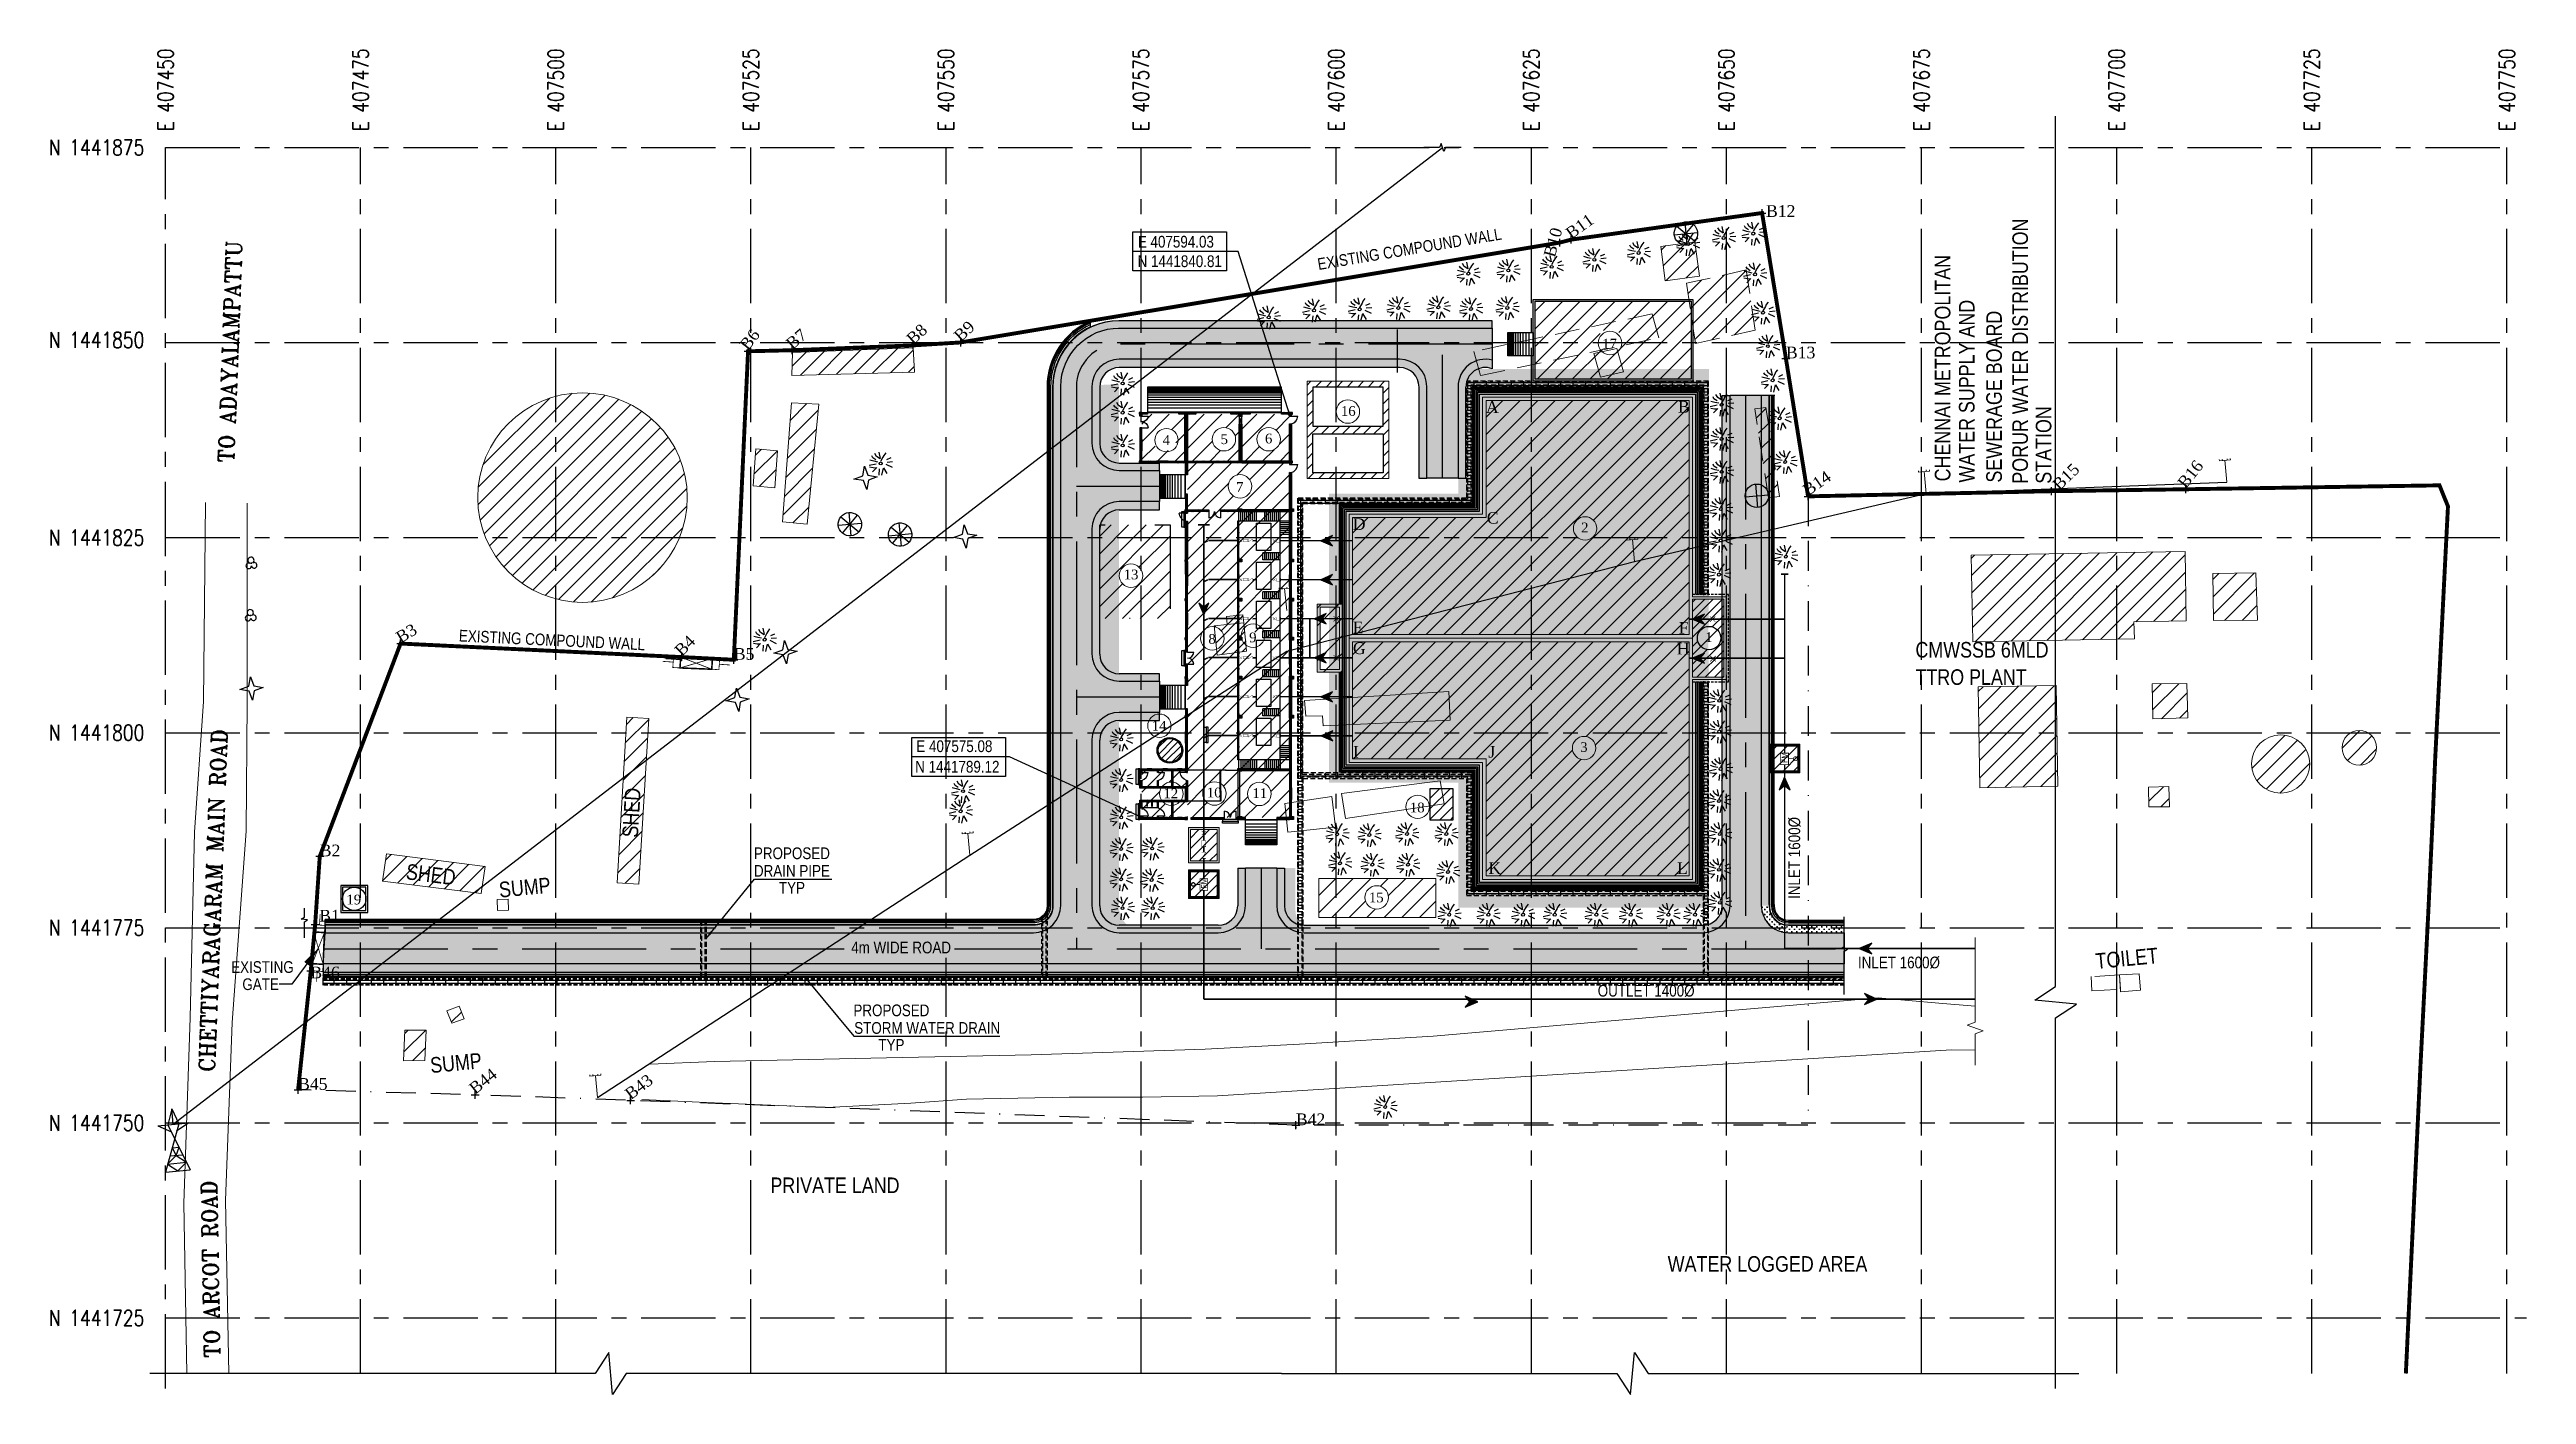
# Model space of a CAD drawing. Header units: metres. Extents: x 407434 to 407851, y 1441715 to 1442241.
# Drawn here: x 407490.6 to 407808, y 1441715.2 to 1441887.6 of the extents above.
import ezdxf
from ezdxf.enums import TextEntityAlignment as Align

# ---------------------------------------------------------------- set-up
doc = ezdxf.new("R2010")
doc.units = ezdxf.units.M
doc.header["$PDMODE"] = 2
doc.header["$PDSIZE"] = 0.5
for name, pattern in [('BORDER', [44.449999999999996, 12.7, -6.35, 12.7, -6.35, 0, -6.35]), ('CENTER', [50.800000000000004, 31.75, -6.35, 6.35, -6.35]), ('HIDDEN', [9.524999999999999, 6.35, -3.175]), ('HIDDEN2', [4.7624999999999975, 3.174999999999998, -1.587499999999999])]:
    doc.linetypes.add(name, pattern=pattern)
for name, color, linetype in [('3MM', 3, 'Continuous'), ('BLDG', 8, 'Continuous'), ('Bore_Well', 5, 'Continuous'), ('BOU', 6, 'Continuous'), ('Boundary_number', 6, 'Continuous'), ('BRICK WALL', 1, 'Continuous'), ('Cen-Line', 251, 'CENTER'), ('CO-ORDINATES POINT', 3, 'Continuous'), ('Compound', 5, 'Continuous'), ('DIM', 8, 'Continuous'), ('DIM LAYER', 8, 'Continuous'), ('dimension', 253, 'Continuous'), ('Ele-Line', 8, 'ZIGZAG'), ('EMBLEM', 211, 'Continuous'), ('FENCE', 251, 'BORDER'), ('FLOW_DIRECTION', 7, 'Continuous'), ('Gate', 31, 'Continuous'), ('GD NAME', 6, 'CENTER'), ('grid', 8, 'CENTER'), ('HANDRAIL', 6, 'Continuous'), ('HATCH', 253, 'Continuous'), ('PCC', 8, 'HIDDEN'), ('PIPE', 3, 'Continuous'), ('PROPOSED_ROAD', 11, 'Continuous'), ('RAMP', 1, 'Continuous'), ('RCC WALL', 7, 'Continuous'), ('SUMP', 4, 'Continuous'), ('SWD', 252, 'Continuous'), ('Tree1', 104, 'Continuous'), ('Tree2', 104, 'Continuous'), ('Tree3', 104, 'Continuous'), ('TXT-2', 7, 'Continuous'), ('y_cor', 252, 'Continuous')]:
    doc.layers.add(name, color=color, linetype=linetype)
for name, color, linetype, lineweight in [('Bs', 230, 'HIDDEN2', 25), ('Drain_top', 5, 'Continuous', 18), ('Elec', 1, 'ELEC', 18), ('Electric-Pole', 1, 'ELEC', 18), ('ROAD', 1, 'Continuous', 13), ('Tree4', 104, 'Continuous', 25), ('WALL', 7, 'Continuous', 20), ('Water', 5, 'Continuous', 18)]:
    doc.layers.add(name, color=color, linetype=linetype, lineweight=lineweight)
doc.styles.add('Bno', font='romantic.ttf', dxfattribs={"height": 2.5})
doc.styles.add('Gval', font='romant.shx', dxfattribs={"width": 0.8, "height": 2})
doc.styles.add('Notes', font='ARIALN.TTF', dxfattribs={"height": 2})
doc.styles.get("Standard").update_dxf_attribs({"font": 'simplex.shx'})
doc.styles.add('text-1', font='romant.shx', dxfattribs={"height": 2.25})
doc.linetypes.add('ELEC', pattern='A,6.349999999999998,-2.54,["E",Standard,S=3.799999999999998,R=0,X=0,Y=-1.9],-5.08,25.4', length=39.37)
doc.linetypes.add('FENCELINE2', pattern='A,0.25,-0.1,[132,ltypeshp.shx,S=0.1,R=0,X=-0.1,Y=0],-0.1,1', length=1.45)
doc.linetypes.add('ZIGZAG', pattern='A,0.00254,-5.08,[131,ltypeshp.shx,S=5.08,R=0,X=-5.08,Y=0],-10.16,[131,ltypeshp.shx,S=5.08,R=180,X=5.08,Y=0],-5.08', length=20.32254)
doc.dimstyles.new('DIM', dxfattribs={"dimtxt": 0.18, "dimasz": 1.3, "dimexe": 0.18, "dimexo": 0.0625, "dimgap": 0.09, "dimtad": 0, "dimzin": 0, "dimdsep": 46, "dimtxsty": 'Notes', "dimcen": 0.09, "dimse1": 1, "dimse2": 1, "dimclrt": 256, "dimaunit": 1, "dimadec": 5, "dimazin": 0, "dimtfac": 1, "dimtofl": 0, "dimtmove": 0, "dimatfit": 3, "dimfxl": 1, "dimtolj": 1, "dimtzin": 0, "dimarcsym": 0})
pattern_1 = [(45, (55.5, 0), (-1.122532015133644, 1.122532015133644), [])]
pattern_2 = [(45, (0, 0), (-1.122532015133644, 1.122532015133644), [])]
pattern_3 = [(315, (-2.390022093488369, 0), (0.1347038418160373, 0.1347038418160373), []), (315, (-2.390022093488369, -0.0898025999777019), (0.1347038418160373, 0.1347038418160373), [])]
pattern_4 = [(45, (0, 0), (-0.6735192090801865, 0.6735192090801865), [])]
pattern_5 = [(315, (-2.890022093604784, 0), (0.1347038418160373, 0.1347038418160373), []), (315, (-2.890022093604784, -0.0898025999777019), (0.1347038418160373, 0.1347038418160373), [])]
pattern_6 = [(0, (0, 0), (0, 0.396875), []), (90, (0, 0), (-1.5875, 9.720633968232115e-17), [])]
pattern_7 = [(315, (0, 0), (0.1347038418160373, 0.1347038418160373), []), (315, (0, -0.0898025999777019), (0.1347038418160373, 0.1347038418160373), [])]
pattern_8 = [(0, (0, 0), (0.3175, 0.3175), [0.15875, -0.4762500000000001]), (90, (0.079375, -0.079375), (-0.3175, 0.3175), [0.15875, -0.4762500000000001])]

msp = doc.modelspace()

# ---------------------------------------------------------------- texts
at = {"layer": 'Boundary_number', "style": 'Bno'}
for s, height, rotation, p in [('B11', 1.5, 35.55098300435332, (407685.6007426892, 1441863.190282511)), ('B10', 1.5, 74.8159400253573, (407683.49940757, 1441860.820132985)), ('B6', 1.5, 52.49448390813171, (407580.137539976, 1441848.879640838)), ('B7', 1.499999999999999, 40.31988333878465, (407585.8034557006, 1441849.018239818)), ('B8', 1.5, 42.4624634367965, (407601.2898581396, 1441849.638512656)), ('B9', 1.5, 43.0169898444565, (407607.3807742582, 1441850.015670908)), ('B15', 1.5, 44.19247329419633, (407748.1593436357, 1441830.952994576)), ('B16', 1.5, 51.5865802700852, (407764.3526813734, 1441831.199113281)), ('B14', 1.5, 34.87387305315794, (407715.9519562653, 1441830.290237636)), ('B3', 1.5, 30.95454908839883, (407535.6158374036, 1441811.424930854)), ('B4', 1.5, 44.99704651931208, (407571.6379693525, 1441809.691447426)), ('B44', 1.5, 38.61601677719824, (407545.166628011, 1441753.58827449)), ('B43', 1.5, 36.97605924781634, (407565.0889042532, 1441752.88810713))]:
    msp.add_text(s, height=height, rotation=rotation, dxfattribs=at).set_placement(p)
for s, p in [('B12', (407710.5604349882, 1441866.102650051)), ('B13', (407713.1130055458, 1441847.976473665)), ('B5', (407578.3124009906, 1441809.347378102)), ('B2', (407525.2625179029, 1441784.162509895)), ('B1', (407525.1886735341, 1441775.799602451)), ('B46', (407524.0505459226, 1441768.52271166, 16.07199999999999)), ('B45', (407522.4850833241, 1441754.233970338)), ('B42', (407650.3242215923, 1441749.705875976))]:
    msp.add_text(s, height=1.5, dxfattribs=at).set_placement(p)
at = {"layer": 'CO-ORDINATES POINT', "style": 'Bno'}
for s, p in [('A', (407674.6775218392, 1441840.990854704)), ('B', (407699.2818732483, 1441841.014459693)), ('D', (407657.6205615917, 1441825.98338164)), ('C', (407674.7919911541, 1441826.78874869)), ('E', (407657.6006834617, 1441812.733316068)), ('G', (407657.637898567, 1441810.075765096)), ('F', (407699.3703241996, 1441812.70336939)), ('H', (407699.1265970434, 1441810.024010007, -30.02983894102666)), ('I', (407657.637898567, 1441796.804568336)), ('J', (407674.9946504973, 1441796.804568336)), ('K', (407674.9946504973, 1441781.896495057)), ('L', (407699.1539981077, 1441781.896495057))]:
    msp.add_text(s, height=1.5, dxfattribs=at).set_placement(p)
at = {"layer": 'DIM LAYER', "style": 'Notes'}
for s, p in [('PORUR WATER DISTRIBUTION', (407744.1271690195, 1441831.9140408, 30.1)), ('CHENNAI METROPOLITAN ', (407734.1899551419, 1441832.206759566, -68.64199999999998)), ('WATER SUPPLY AND', (407737.2843805959, 1441832.058225458, -68.64199999999998)), ('SEWERAGE BOARD', (407740.7843805959, 1441832.058225458, -68.64199999999998)), ('STATION', (407747.1271690195, 1441831.9140408, 30.1))]:
    msp.add_text(s, height=2, rotation=90, dxfattribs=at).set_placement(p)
for s, p in [('CMWSSB 6MLD', (407729.7125096064, 1441809.628533139, -122.6139999999999)), ('TTRO PLANT', (407729.7125096064, 1441806.128533139, -122.6139999999999)), ('PRIVATE LAND', (407583, 1441741)), ('WATER LOGGED AREA', (407697.9686221009, 1441730.92207977, -68.64199999999998))]:
    msp.add_text(s, height=2, dxfattribs=at).set_placement(p)
at = {"layer": 'TXT-2', "style": 'Notes'}
for s, p in [('E 407594.03', (407634.9517014748, 1441862.921992386)), ('N 1441840.81', (407635.4517014748, 1441860.421992386)), ('E 407575.08', (407606.5722800958, 1441798.272553785)), ('N 1441789.12', (407606.9541376305, 1441795.638868036)), ('PROPOSED', (407585.7593458194, 1441784.549083483)), ('DRAIN PIPE', (407585.7593458194, 1441782.295241982)), ('TYP', (407585.7593458194, 1441780.131966754)), ('PROPOSED', (407598.504464136, 1441764.419112999)), ('STORM WATER DRAIN', (407603.0903805337, 1441762.165271498)), ('TYP', (407598.504464136, 1441760.00199627))]:
    msp.add_text(s, height=1.5, dxfattribs=at).set_placement(p, align=Align.MIDDLE_CENTER)
for s, height, p in [('FM', 0.75, (407713.3215965237, 1441796.110821655)), ('INLET 1600%%C', 1.5, (407714.9399929434, 1441778.697808786))]:
    msp.add_text(s, height=height, rotation=90, dxfattribs=at).set_placement(p)
for s, p in [('INLET 1600%%C', (407722.3453727982, 1441769.803417842)), ('OUTLET 1400%%C', (407689.0012004715, 1441766.186601326))]:
    msp.add_text(s, height=1.5, dxfattribs=at).set_placement(p)
at = {"layer": 'y_cor', "style": 'Gval', "width": 0.8}
for s, p in [('E 407450', (407505.5, 1441882.375523476)), ('E 407475', (407530.5, 1441882.375523476)), ('E 407500', (407555.5, 1441882.375523476)), ('E 407525', (407580.5, 1441882.375523476)), ('E 407550', (407605.5, 1441882.375523476)), ('E 407575', (407630.5, 1441882.375523476)), ('E 407600', (407655.5, 1441882.375523476)), ('E 407625', (407680.5, 1441882.375523476)), ('E 407650', (407705.5, 1441882.375523476)), ('E 407675', (407730.5, 1441882.375523476)), ('E 407700', (407755.5, 1441882.375523476)), ('E 407725', (407780.5, 1441882.375523476)), ('E 407750', (407805.5, 1441882.375523476, -0.09499999999999886))]:
    msp.add_text(s, height=2, rotation=90, dxfattribs=at).set_placement(p, align=Align.MIDDLE_CENTER)
for s, p in [('N 1441875', (407496.6727419749, 1441875)), ('N 1441850', (407496.6727419749, 1441850.332470459)), ('N 1441825', (407496.6727419749, 1441825)), ('N 1441800', (407496.6727419749, 1441800)), ('N 1441775', (407496.6727419749, 1441775)), ('N 1441750', (407496.6727419749, 1441750)), ('N 1441725', (407496.6727419749, 1441725))]:
    msp.add_text(s, height=2, dxfattribs=at).set_placement(p, align=Align.MIDDLE_CENTER)
at = {"layer": 'y_cor'}
for s, rotation, style, p in [('TO ADAYALAMPATTU', 87.84580007232418, 'text-1', (407514.2397699857, 1441834.577901933, -83.50199999999998)), ('CHETTIYARAGARAM MAIN ROAD', 87.84580007232418, 'text-1', (407511.7687996643, 1441756.478824478, -83.50199999999998)), ('SHED', 86.59762291097105, 'Notes', (407566.0153998601, 1441786.525379193, -83.50199999999998)), ('SHED', 352.777622910971, 'Notes', (407536.2255990187, 1441781.236935771, -83.50199999999998)), ('SUMP', 5.443734022082157, 'Notes', (407548.3285727425, 1441778.861971392, -68.64199999999998)), ('TOILET', 5.443734022082157, 'Notes', (407752.8938489232, 1441769.717527532, -83.50199999999998)), ('SUMP', 5.443734022082157, 'Notes', (407539.5095340241, 1441756.374270113, -83.50199999999998)), ('TO ARCOT ROAD', 91.05246673823244, 'text-1', (407512.4756154043, 1441719.929155398, -83.50199999999998))]:
    msp.add_text(s, height=2, rotation=rotation, dxfattribs=dict(at, style=style)).set_placement(p)
at = {"layer": 'y_cor', "style": 'Notes'}
for rotation, p in [(9.463602211211414, (407665.123054756, 1441862.028735228, 16.214)), (357.2448959609911, (407555.2528377197, 1441811.868186028, 16.214))]:
    msp.add_text('EXISTING COMPOUND WALL ', height=1.5, rotation=rotation, dxfattribs=at).set_placement(p, align=Align.MIDDLE_CENTER)
for s, p in [('EXISTING', (407517.9196567801, 1441769.971432181)), ('GATE', (407517.684015335, 1441767.772655999))]:
    msp.add_text(s, height=1.5, dxfattribs=at).set_placement(p, align=Align.MIDDLE_CENTER)

# ---------------------------------------------------------------- blocks, each defined once
blk = doc.blocks.new('PTR4')
at = {"linetype": 'Continuous'}
blk.add_lwpolyline([(-0.1857820017048652, 0, 3.392567280778558), (0, -0.3364145601162818, 3.392567280778616), (0.1857820017048652, 0, 4.093263123101047)], format="xyb", close=True, dxfattribs=at)
blk.add_circle((0, 0), 0.058958127989384, dxfattribs=at)
blk = doc.blocks.new('PTR3')
at = {"layer": 'Tree3'}
blk.add_lwpolyline([(1.499999993015079, 5.5879354e-09), (0.3181980508379638, -0.31819804944098), (-1.3969839e-09, -1.499999994412063), (-0.3181980508379638, -0.31819804944098), (-1.499999995809048, 5.5879354e-09), (-0.3181980508379638, 0.31819804944098), (-1.3969839e-09, 1.500000005587935), (0.3181980508379638, 0.31819804944098)], close=True, dxfattribs=at)
blk = doc.blocks.new('PTR2')
at = {"layer": 'Tree2', "linetype": 'Continuous'}
for p, q in [((-1.48422063142061, -0.0927637964487076), (-0.5875039994716647, 0.0309212431311607)), ((-1.329614315181969, 0.5875039771199227), (-0.8348741065710783, 0.4019764065742494)), ((-0.9276378974318504, 0.8348741009831429), (-1.020401682704686, 1.082244202494621)), ((-0.5565827339887619, 0.5256614685058594), (-0.9276378974318504, 0.8348741009831429)), ((-0.8348741065710783, 0.4019764065742494), (-0.3710551578551531, 0.2473700791597366)), ((-0.4328976832330227, 0.9585591405630112), (-0.6184252649545671, 1.360535569489002)), ((0, 0.6184252426028252), (-0.4328976832330227, 0.9585591405630112)), ((-0.0927637852728367, 1.48422060906887), (0, 0.6493465304374695)), ((0.3710551578551531, 0.7730315700173378), (0, 0.2473700791597366)), ((0.494740214198828, 0.9894804283976552), (0.3710551578551531, 0.7730315700173378)), ((0.7730315811932087, 1.298693038523196), (0.494740214198828, 0.9894804283976552)), ((0.8348741121590137, 0.4328976720571518), (1.391456846147774, 0.6184252426028252)), ((0.8348741121590137, 0.0927637740969658), (1.546063162386417, 0.0927637740969658)), ((-1.453299371525645, -0.3092126548290253), (-0.98948042280972, -0.4328976944088936)), ((-0.5565827339887619, -0.4638189598917962), (-1.14408673904836, -0.9585591629147528)), ((-0.98948042280972, -0.4328976944088936), (-0.6184252649545671, -0.4947402253746989)), ((-0.2473701070994139, -0.680267795920372), (-0.3710551578551531, -1.453299388289449)), ((0.2782913669943809, -0.6184252649545671), (-0.0309212654829025, -1.515141896903514)), ((0.3092126324772835, -0.5875039994716647), (0.6802677903324366, -1.360535591840744)), ((0.6493465304374695, -0.1546063274145126), (1.422378111630678, -0.6184252649545671))]:
    blk.add_line(p, q, dxfattribs=at)
at = {"layer": 'Tree2'}
blk.add_ellipse((0, 0), major_axis=(0.1325276335048291, 0.1325276335048291), ratio=0.999999999999934, start_param=5.497787143782105, end_param=11.78097245096169, dxfattribs=at)
blk = doc.blocks.new('PEP')
at = {"layer": 'Electric-Pole'}
for p, q in [((-0.7042795380693861, 2.817178851692004), (-0.7043480727006683, 2.998883813619613)), ((-0.3119818964623846, 2.817178850760683), (-0.3120504310936667, 2.998883812688291)), ((0.3119818971608765, 2.817178851226343), (0.3119133625295944, 2.998883814085273)), ((0.7042795385350475, 2.817178850295022), (0.7042110039037655, 2.998883812222629))]:
    blk.add_line(p, q, dxfattribs=at)
at = {"layer": 'Electric-Pole', "linetype": 'Continuous'}
for p, q in [((-0.7042795380693861, 2.817178851692004), (0.7042795385350475, 2.817178850295022)), ((0, 2.817178850993514), (0, 0))]:
    blk.add_line(p, q, dxfattribs=at)
blk = doc.blocks.new('PTR1')
at = {"layer": 'Tree1'}
for p, q in [((-1.499998664483428, 0.0020081475377083), (1.499998630955815, -0.0020081475377083)), ((-1.0620792042464, -1.059239253401756), (1.062079181894659, 1.059239231050014)), ((-1.059239247813819, 1.062079176306724), (1.059239225462079, -1.062079198658465)), ((0.0020081419497728, 1.49999865889549), (-0.0020081643015146, -1.49999865889549))]:
    blk.add_line(p, q, dxfattribs=at)
blk.add_ellipse((-1.67638063e-08, 0), major_axis=(1.061679602884857, 1.059639748851832), ratio=0.9999999998154013, start_param=5.497409968904001, end_param=11.78059527608357, dxfattribs=at)
blk = doc.blocks.new('pbh')
at = {"layer": 'Bore_Well'}
for p, q in [((-1.5, 0), (1.5, 0)), ((0, -1.5), (0, 1.5))]:
    blk.add_line(p, q, dxfattribs=at)
blk.add_circle((0, 0), 1.500000000498515, dxfattribs=at)
blk = doc.blocks.new('A$C09743A0B')
at = {"layer": 'Gate', "color": 5}
for points, const_width in [([(-2.033498846343718, -0.01513725076802075), (-2.056306404818315, -1.405069006141275), (-2.979321735503618, -1.389923135749996), (-2.956514176970813, 8.619623258709908e-06)], 0.1), ([(-2.05862228263868, -1.405086245154962), (-2.035814724338707, -0.01515449001453817), (2.035814724338707, 0.01515449001453817), (2.013007165805902, -1.374777265358716)], 0.2), ([(2.035814725270029, 0.01515448978170753), (2.013007166795433, -1.374777265824378), (2.936022498121019, -1.389923135749996), (2.958830056129955, 8.619623258709908e-06)], 0.1)]:
    blk.add_lwpolyline(points, close=True, dxfattribs=dict(at, const_width=const_width))
at = {"layer": 'Gate', "color": 5, "const_width": 0.1}
for points in [[(2.035814724571537, 0.01515449001453817), (-2.05862228240585, -1.405086245154962)], [(-2.035814724338707, -0.01515449001453817), (2.015494755643886, -1.3748180847615)], [(-2.967917956237216, -0.6949572584126145), (-4.335664730460849, -0.6725137359462678)], [(2.947426277387422, -0.6949572581797838), (4.315173050912563, -0.7174007799476385)]]:
    blk.add_lwpolyline(points, dxfattribs=at)
blk = doc.blocks.new('TOWER')
at = {"layer": 'BOU'}
for p, q in [((407772.745355735, 1441739.358063301), (407772.4954251172, 1441738.329714818)), ((407772.7453557408, 1441739.358063301), (407773.1850227583, 1441738.3954321)), ((407772.8402239349, 1441738.362573459), (407772.7453557371, 1441739.358063309)), ((407771.8447340932, 1441738.267705259), (407773.8357137765, 1441738.457441659)), ((407771.8447340932, 1441738.267705259), (407772.7144345748, 1441737.886795942)), ((407773.1850227583, 1441738.3954321), (407772.3311632373, 1441735.300469212)), ((407772.4954251172, 1441738.329714818), (407773.9184938379, 1441735.451738658)), ((407773.8357137777, 1441738.457441647), (407773.0536142583, 1441737.919119089)), ((407772.3311632372, 1441735.300469212), (407773.918493838, 1441735.451738658)), ((407772.4734731576, 1441735.81629636), (407773.0299603377, 1441736.371593777)), ((407772.4734731576, 1441735.81629636), (407773.6813157177, 1441735.931401351)), ((407772.4734731576, 1441735.81629636), (407773.1248285376, 1441735.376103935)), ((407772.6157830778, 1441736.332123508), (407773.4441375976, 1441736.411064045)), ((407772.7580929979, 1441736.847950656), (407773.2069594774, 1441736.890726738)), ((407772.7580929979, 1441736.847950656), (407773.0299603379, 1441736.371593777)), ((407773.0299603379, 1441736.371593777), (407773.2069594774, 1441736.890726738)), ((407773.0299603377, 1441736.371593777), (407773.6813157177, 1441735.931401351)), ((407773.1248285376, 1441735.376103935), (407773.6813157176, 1441735.931401351))]:
    blk.add_line(p, q, dxfattribs=at)
blk = doc.blocks.new('FLD')
blk.add_hatch(color=3).paths.add_polyline_path([(-0.4199999999999875, -0.5250000000000057), (0, 0), (-0.4199999999999875, 0.5250000000000057), (0.7980000000000019, 0)])
at = {"color": 250}
for p, q in [((0, 0), (-0.4199999999999875, 0.5250000000000057)), ((-0.4199999999999875, 0.5250000000000057), (0.7980000000000019, 0)), ((0.7980000000000019, 0), (-0.4199999999999875, -0.5250000000000057)), ((-0.4199999999999875, -0.5250000000000057), (0, 0))]:
    blk.add_line(p, q, dxfattribs=at)
blk = doc.blocks.new('A$C1A934475')
at = {"const_width": 0.1}
for points in [[(0.5, 0.5), (-0.5, -0.5)], [(-0.5, 0.5), (0.5, -0.5)]]:
    blk.add_lwpolyline(points, dxfattribs=at)
blk = doc.blocks.new('RAMP')
at = {"color": 0, "flags": 128}
for points in [[(-2, 3.080000000074506), (2, 3.080000000074506)], [(-2, 2.580000000074506), (2, 2.580000000074506)], [(-2, 2.179999999934807), (2, 2.179999999934807)], [(-2, 1.830000000074506), (2, 1.830000000074506)], [(-2, 1.479999999981374), (2, 1.479999999981374)], [(-2, 1.179999999934807), (2, 1.179999999934807)], [(-2, 0.8799999998882413), (2, 0.8799999998882413)], [(-2, 0.6299999998882413), (2, 0.6299999998882413)], [(-2, 0.4799999999813735), (2, 0.4799999999813735)], [(-2, 0.3799999998882413), (2, 0.3799999998882413)], [(-2, 0.2800000000279397), (2, 0.2800000000279397)], [(-2, 0.1799999999348074), (2, 0.1799999999348074)], [(-2, 0.0800000000745058), (2, 0.0800000000745058)], [(-2, 0.03000000002793968), (2, 0.03000000002793968)]]:
    blk.add_lwpolyline(points, dxfattribs=at)
at = {"layer": 'RAMP'}
blk.add_lwpolyline([(-2, 3.149999999906868), (2, 3.149999999906868), (2, -0.1), (-2, -0.1)], close=True, dxfattribs=at)
blk = doc.blocks.new('A$C51046EFC')
at = {"color": 4}
for p, q in [((-750, -1.373700797557831e-08), (-750, -806.1674950306187)), ((750, -1.373700797557831e-08), (750, -806.1674950306187))]:
    blk.add_line(p, q, dxfattribs=at)
for centre, radius, start, end in [((-799.7905837188009, -7.889275209279731), 799.8294933722957, 273.5690557759474, 0.5651573325352497), ((799.7905837185681, -7.889275209279731), 799.8294933722824, 179.4348426674647, 266.4309442240526)]:
    blk.add_arc(centre, radius, start, end)
blk = doc.blocks.new('C3-COLUMN 450X600 CONTINUOUS')
at = {"layer": 'HATCH'}
h = blk.add_hatch(color=256, dxfattribs=at)
h.dxf.hatch_style = 1
h.paths.add_polyline_path([(-175, -250), (175, -250), (175, 250), (-175, 250)])
at = {"layer": 'RCC WALL', "color": 2}
blk.add_lwpolyline([(-175, -250), (175, -250), (175, 250), (-175, 250)], close=True, dxfattribs=at)
blk = doc.blocks.new('A$C72AF7D11')
at = {"color": 3, "flags": 128}
blk.add_lwpolyline([(1499.999999989988, 0), (1499.999999989988, -3.25)], dxfattribs=at)
at = {"color": 0, "flags": 128}
for points in [[(-1499.999999989988, -69.99999983201269), (1499.999999989988, -69.99999983201269)], [(-1499.999999989988, -569.9999998294516), (1499.999999989988, -569.9999998294516)], [(-1499.999999989988, -969.9999999672), (1499.999999989988, -969.9999999672)], [(-1499.999999989988, -1319.999999825784), (1499.999999989988, -1319.999999825784)], [(-1499.999999989988, -1669.99999991717), (1499.999999989988, -1669.99999991717)], [(-1499.999999989988, -1969.999999962165), (1499.999999989988, -1969.999999962165)], [(-1499.999999989988, -2270.000000007305), (1499.999999989988, -2270.000000007305)], [(-1499.999999989988, -2520.000000005995), (1499.999999989988, -2520.000000005995)], [(-1499.999999989988, -2669.999999912106), (1499.999999989988, -2669.999999912106)], [(-1499.999999989988, -2770.000000004744), (1499.999999989988, -2770.000000004744)], [(-1499.999999989988, -2869.999999864551), (1499.999999989988, -2869.999999864551)], [(-1499.999999989988, -2969.999999957246), (1499.999999989988, -2969.999999957246)], [(-1499.999999989988, -3069.999999817053), (1499.999999989988, -3069.999999817053)], [(-1499.999999989988, -3119.999999863299), (1499.999999989988, -3119.999999863299)], [(-1499.999999989988, -3169.999999863299), (1499.999999989988, -3169.999999863299)], [(-1499.999999989988, -3219.999999863299), (1499.999999989988, -3219.999999863299)]]:
    blk.add_lwpolyline(points, dxfattribs=at)
at = {"layer": 'RAMP'}
blk.add_lwpolyline([(-1499.999999989988, 0), (1499.999999989988, 0), (1499.999999989988, -3253.25), (-1499.999999989988, -3253.25)], close=True, dxfattribs=at)
blk = doc.blocks.new('A$C0ED2451D')
at = {"color": 4}
blk.add_line((0, 0), (0, 806.1674950168817), dxfattribs=at)
blk.add_arc((-20.4131896039471, -242.4560352496628), 1048.82219967917, 13.36595349806649, 88.88478383463223)
blk = doc.blocks.new('COLUMN 230x350')
at = {"layer": 'HATCH'}
h = blk.add_hatch(color=256, dxfattribs=at)
h.dxf.hatch_style = 1
h.paths.add_polyline_path([(-115.0000000143191, -174.9999999961001), (114.9999999856809, -174.9999999961001), (114.9999999856809, 175.0000000038999), (-115.0000000143191, 175.0000000038999)])
at = {"layer": 'RCC WALL', "color": 2}
blk.add_lwpolyline([(114.9999999856809, -174.9999999961001), (-115.0000000143191, -174.9999999961001), (-115.0000000143191, 175.0000000038999), (114.9999999856809, 175.0000000038999)], close=True, dxfattribs=at)
blk = doc.blocks.new('A$C3A0F6C12')
for points in [[(114.999999984575, -6.28642737865448e-09), (-114.9999999829452, -6.28642737865448e-09)], [(-114.9999999829452, -6.28642737865448e-09), (-114.9999999829452, -600.0000000062864)], [(114.999999984575, -600.0000000062864), (-114.9999999829452, -600.0000000062864)], [(114.999999984575, -6.402842700481415e-09), (114.999999984575, -600.0000000064028)]]:
    blk.add_lwpolyline(points)
for centre, start, end in [((87.57279744898551, -150.0000095491996), 120.277178068583, 239.7228094332873), ((-87.57286285000737, -150.0000095491996), 300.2771905667128, 59.72282193141704), ((87.57279744898551, -449.9999904653523), 120.2771905667127, 239.722821931417), ((-87.57286285000737, -449.9999904653523), 300.277178068583, 59.72280943328728)]:
    blk.add_arc(centre, 173.6922500222783, start, end)
blk = doc.blocks.new('A$C7A43648C')
at = {"layer": 'DIM LAYER'}
h = blk.add_hatch(dxfattribs=at)
h.set_pattern_fill('GRATE', color=256, scale=0.5)
h.set_pattern_definition(pattern_6)
h.paths.add_polyline_path([(-2.13524491089629, -11.71300910320133), (-1.435244910884649, -11.71300910320133), (-1.435244910884649, -39.07550910301507), (-32.43524491082644, -39.07550910301507), (-32.43524491082644, -24.07550910301507), (-54.10526700451737, -24.07550910301507), (-54.10526700451737, 11.84949089679867), (-32.43524491082644, 11.84949089679867), (-32.43524491082644, 26.84949089679867), (-1.435244910884649, 26.84949089679867), (-1.435244910884649, -0.5130091030150652), (-2.13524491089629, -0.5130091030150652), (-2.13524491089629, 26.14949089684524), (-31.73524491087301, 26.14949089684524), (-31.73524491087301, 11.14949089684524), (-53.40526700450573, 11.14949089684524), (-53.40526700450573, -23.37550910306163), (-31.73524491087301, -23.37550910306163), (-31.73524491087301, -38.37550910306163), (-2.13524491089629, -38.37550910306163)])
at = {"layer": 'EMBLEM'}
h = blk.add_hatch(dxfattribs=at)
h.set_pattern_fill('ANSI31', color=256, scale=0.5)
h.set_pattern_definition([(45, (-407704.6372011757, -1441818.221898482), (-1.122532015133644, 1.122532015133644), [])])
h.paths.add_polyline_path([(-48.36307923478307, -1.763381403172389), (-51.5630797392223, -1.763381403172389), (-51.56306835327996, -10.46338139730506), (-48.36307923478307, -10.46338139730506)])
h = blk.add_hatch(dxfattribs=at)
h.set_pattern_fill('ANSI31', color=256, scale=0.5)
h.set_pattern_definition([(45, (-407707.9019562653, -1441825.094725574), (-1.122532015133644, 1.122532015133644), [])])
edge = h.paths.add_edge_path(flags=16)
edge.add_arc((-1.401956265326589, -6.094725574133918), 1.50000000002164, 0, 360)
h.paths.add_polyline_path([(-3.485244910873007, -1.113009103108197), (-3.485244910873007, -11.1130091031082), (0.514755089126993, -11.1130091031082), (0.514755089126993, -1.113009103108197)])
h = blk.add_hatch(dxfattribs=at)
h.set_pattern_fill('ANSI31', color=256, scale=0.5)
h.set_pattern_definition([(45, (-407704.4994106674, -1441815.992980273), (-1.122532015133644, 1.122532015133644), [])])
h.paths.add_polyline_path([(-3.485244910873007, -1.113009103108197), (-3.485244910873007, -11.1130091031082), (0.514755089126993, -11.1130091031082), (0.514755089126993, -1.113009103108197)], flags=16)
edge = h.paths.add_edge_path(flags=0)
edge.add_arc((-1.401956265326589, -6.094725574133918), 1.50000000002164, 0, 180)
edge.add_arc((-1.401956265326589, -6.094725574133918), 1.50000000002164, 180, 360)
at = {"layer": 'HATCH'}
h = blk.add_hatch(dxfattribs=at)
h.set_pattern_fill('ANSI31', color=6, scale=0.5)
h.set_pattern_definition(pattern_2)
edge = h.paths.add_edge_path(flags=0)
edge.add_arc((-13.66524491086602, 32.07949089678004), 1.50000000002164, 180, 360)
edge.add_arc((-13.66524491086602, 32.07949089678004), 1.50000000002164, 0, 180)
edge = h.paths.add_edge_path()
edge.add_arc((-14.06330592685845, 32.07205067155883), 1.5, 0, 360)
h.paths.add_polyline_path([(-3.665244910866022, 37.07949089678004), (-3.665244910866022, 27.07949089678004), (-23.66524491086602, 27.07949089678004), (-23.66524491086602, 37.07949089678004)])
h = blk.add_hatch(dxfattribs=at)
h.set_pattern_fill('ANSI31', color=6, scale=0.3)
h.set_pattern_definition(pattern_4)
h.paths.add_polyline_path([(-52.87526700430317, 14.34949089679867), (-52.87526700430317, 26.80949089676142), (-42.41526700434042, 26.80949089676142), (-42.41526700434042, 14.34949089679867)])
h.paths.add_polyline_path([(-52.14526700432179, 26.07949089678004), (-52.14526700432179, 21.07949089678004), (-43.14526700432179, 21.07949089678004), (-43.14526700432179, 26.07949089678004)], flags=16)
h.paths.add_polyline_path([(-52.14526700432179, 15.07949089678004), (-52.14526700432179, 20.07949089678004), (-43.14526700432179, 20.07949089678004), (-43.14526700432179, 15.07949089678004)], flags=16)
h = blk.add_hatch(color=8, dxfattribs=at)
h.dxf.hatch_style = 1
edge = h.paths.add_edge_path()
edge.add_line((-1.535244910919573, -11.71300910320133), (-1.535244910919572, -40.47550910306163))
edge.add_line((-1.535244910919573, -40.47550910315476), (-33.33524491089629, -40.47550910315477))
edge.add_line((-33.33524491084972, -40.47550910315476), (-33.33524491084973, -24.47550910315476))
edge.add_line((-33.33524491084972, -24.47550910315476), (-49.93524491082643, -24.47550910315476))
edge.add_line((-49.93524491082644, -24.47550910315476), (-49.93524491082645, 12.2494908967521))
edge.add_line((-49.93524491082644, 12.24949089693837), (-33.33524491084972, 12.24949089693837))
edge.add_line((-33.33524491084972, 12.24949089693837), (-33.33524491084972, 28.24949089693837))
edge.add_line((-33.33524491084972, 28.24949089693837), (-1.535244910873008, 28.24949089693837))
edge.add_line((-1.535244910919573, 28.24949089693837), (-1.535244910919572, -0.5130091029219344))
edge.add_line((-1.38524491089629, -11.71300910320133), (-1.38524491089629, -40.62550910306163))
edge.add_line((-1.38524491089629, -40.62550910306163), (-33.48524491087301, -40.62550910306163))
edge.add_line((-33.48524491087301, -40.62550910306163), (-33.48524491087301, -24.62550910306163))
edge.add_line((-33.48524491087301, -24.62550910306163), (-50.08524491084972, -24.62550910306163))
edge.add_line((-50.08524491084972, -24.62550910306163), (-50.08524491084972, 12.39949089684524))
edge.add_line((-50.08524491084972, 12.39949089684524), (-33.48524491087301, 12.39949089684524))
edge.add_line((-33.48524491087301, 12.39949089684524), (-33.48524491087301, 28.39949089684524))
edge.add_line((-33.48524491087301, 28.39949089684524), (-1.38524491089629, 28.39949089684524))
edge.add_line((-1.38524491089629, 28.39949089684524), (-1.38524491089629, -0.5130091030150616))
h = blk.add_hatch(dxfattribs=at)
h.set_pattern_fill('ANSI32', color=252, scale=0.02, angle=-90.00000000000001, style=0)
h.set_pattern_definition(pattern_3)
h.paths.add_polyline_path([(-68.20526700420305, 16.36201568879187), (-68.43526700418442, 16.36201568879187), (-68.43526700424263, 14.84069953556173), (-68.20526700426126, 14.84069953556173)])
h.paths.add_polyline_path([(-61.58026700414484, 16.59201568877324), (-67.70526700408664, 16.59201568877324), (-67.70526700408664, 16.36201568879187), (-61.58026700414484, 16.36201568879187)])
h.paths.add_polyline_path([(-68.05526700406335, 16.59201568877324), (-70.18526700418442, 16.59201568877324), (-70.18526700418442, 16.36201568879187), (-68.05526700406335, 16.36201568879187)])
h.paths.add_polyline_path([(-71.68526700418442, 16.59201568877324), (-74.05526700423798, 16.59201568877324), (-74.05526700423798, 16.36201568879187), (-71.68526700418442, 16.36201568879187)])
h.paths.add_polyline_path([(-74.05526700423798, 17.91701568872668), (-74.28526700421935, 17.91701568872668), (-74.28526700421935, 16.59201568877324), (-74.05526700423798, 16.59201568877324)])
h.paths.add_polyline_path([(-74.05526700423798, 20.86201568879187), (-74.28526700421935, 20.86201568879187), (-74.28526700421935, 19.41701568872668), (-74.05526700423798, 19.41701568872668)])
h.paths.add_polyline_path([(-68.20526700420305, 22.59201568877324), (-68.55526700417977, 22.59201568877324), (-68.55526700417977, 16.86201568879187), (-68.20526700420305, 16.86201568879187)])
h.paths.add_polyline_path([(-55.10526700428454, 16.59201568877324), (-61.23026700416813, 16.59201568877324), (-61.23026700416813, 16.36201568879187), (-55.10526700428454, 16.36201568879187)])
h.paths.add_polyline_path([(-61.23026700416813, 21.32201568875462), (-61.58026700420305, 21.32201568875462), (-61.58026700420305, 16.86201568879187), (-61.23026700416813, 16.86201568879187)])
h.paths.add_polyline_path([(-60.16776700422633, 22.82201568875462), (-61.23026700416813, 22.82201568875462), (-61.23026700416813, 22.59201568877324), (-60.16776700422633, 22.59201568877324)])
h.paths.add_polyline_path([(-61.58026700420305, 22.82201568875462), (-62.64276700414484, 22.82201568875462), (-62.64276700414484, 22.59201568877324), (-61.58026700420305, 22.59201568877324)])
h.paths.add_polyline_path([(-67.14276700426126, 22.82201568875462), (-68.20526700420305, 22.82201568875462), (-68.20526700420305, 22.59201568877324), (-67.14276700426126, 22.59201568877324)])
h.paths.add_polyline_path([(-68.55526700417977, 22.82201568875462), (-69.30526700423798, 22.82201568875462), (-69.30526700423798, 22.59201568877324), (-68.55526700417977, 22.59201568877324)])
h.paths.add_polyline_path([(-73.30526700423798, 22.82201568875462), (-74.05526700423798, 22.82201568875462), (-74.05526700423798, 22.59201568877324), (-73.30526700423798, 22.59201568877324)])
h.paths.add_polyline_path([(-74.05526700423798, 22.59201568877324), (-74.28526700421935, 22.59201568877324), (-74.28526700421935, 22.36201568879187), (-74.05526700423798, 22.36201568879187)])
h.paths.add_polyline_path([(-55.10526700428454, 22.82201568875462), (-56.16776700422633, 22.82201568875462), (-56.16776700422633, 22.59201568877324), (-55.10526700428454, 22.59201568877324)])
h.paths.add_polyline_path([(-54.87526700430317, 22.59201568877324), (-55.10526700428454, 22.59201568877324), (-55.10526700428454, 22.36201568879187), (-54.87526700430317, 22.36201568879187)])
h.paths.add_polyline_path([(-54.87526700424496, 19.72701568878256), (-55.10526700434275, 19.72701568878256), (-55.10526700428454, 16.59201568877324), (-54.87526700424496, 16.59201568877324)])
h.paths.add_polyline_path([(-54.87526700424496, 19.72701568878256), (-55.10526700434275, 19.72701568878256), (-55.10526700428454, 18.22701568878256), (-54.87526700424496, 18.22701568878256)], flags=17)
h = blk.add_hatch(dxfattribs=at)
h.set_pattern_fill('ANSI31', color=6, scale=0.5)
h.set_pattern_definition(pattern_2)
edge = h.paths.add_edge_path(flags=16)
edge.add_arc((-71.13026700424962, 19.38667700695805), 1.500000000021629, 0, 360)
h.paths.add_polyline_path([(-74.05526700423798, 16.59201568877324), (-68.55526700417977, 16.59201568877324), (-68.55526700417977, 22.59201568877324), (-74.05526700423798, 22.59201568877324)])
h = blk.add_hatch(dxfattribs=at)
h.set_pattern_fill('ANSI31', color=6, scale=0.5)
h.set_pattern_definition(pattern_2)
edge = h.paths.add_edge_path(flags=16)
edge.add_arc((-63.52369068545522, 19.38667700695805), 1.5, 0, 360)
edge = h.paths.add_edge_path(flags=16)
edge.add_arc((-57.79369068535743, 19.38667700695805), 1.500000000058208, 0, 360)
h.paths.add_polyline_path([(-68.20526700420305, 16.59201568877324), (-55.10526700428454, 16.59201568877324), (-55.10526700428454, 22.59201568877324), (-68.20526700420305, 22.59201568877324)])
h = blk.add_hatch(color=256, dxfattribs=at)
h.dxf.hatch_style = 1
h.paths.add_polyline_path([(-47.03524491086137, 9.34949089679867), (-29.93524491088465, 9.34949089679867), (-29.93524491088465, 24.34949089679867), (-3.935244910884649, 24.34949089679867), (-3.935244910884649, -5.65050910320133), (-47.03524491086137, -5.65050910320133)], flags=16)
h.paths.add_polyline_path([(-47.48524491087301, 9.799490896752104), (-30.38524491089629, 9.799490896752104), (-30.38524491089629, 24.7994908967521), (-3.485244910873007, 24.7994908967521), (-3.485244910873007, -6.100509103154764), (-47.48524491087301, -6.100509103154764)])
h = blk.add_hatch(dxfattribs=at)
h.set_pattern_fill('ANSI31', color=6, scale=0.5)
h.set_pattern_definition([(45, (0.5, -0.05000000004656613), (-1.122532015133644, 1.122532015133644), [])])
edge = h.paths.add_edge_path(flags=16)
edge.add_arc((-17.25769779883558, 7.907682093093172), 1.500000000144333, 0, 360)
h.paths.add_polyline_path([(-3.947229315061122, 24.34949089679867), (-29.93524491088465, 24.34949089679867), (-29.93524491088465, 9.34949089679867), (-47.03524491086137, 9.34949089679867), (-47.03524491086137, -5.65050910320133), (-3.935244910884649, -5.65050910320133), (-3.919572997605428, 9.34949089679867)])
h = blk.add_hatch(dxfattribs=at)
h.set_pattern_fill('ANSI32', color=252, scale=0.02, angle=-90.00000000000001, style=0)
h.set_pattern_definition(pattern_3)
h.paths.add_polyline_path([(-54.87526700424496, 21.36201568879187), (-55.10526700428454, 21.36201568879187), (-55.10526700428454, 19.72701568878256), (-54.87526700424496, 19.72701568878256)])
h = blk.add_hatch(dxfattribs=at)
h.set_pattern_fill('ANSI31', color=6, scale=0.5)
h.set_pattern_definition([(45, (-2.340022093500011, -65.92499999981374), (-1.122532015133644, 1.122532015133644), [])])
edge = h.paths.add_edge_path(flags=16)
edge.add_arc((-58.99341589421965, -26.06656024884433), 1.5, 0, 360)
edge = h.paths.add_edge_path(flags=16)
edge.add_arc((-65.71947653690586, -19.94832393527031), 0.03396722703473642, 0, 360)
edge = h.paths.add_edge_path(flags=16)
edge.add_arc((-65.01730667386437, -6.131292632082477), 1.500000000058208, 0, 360)
edge = h.paths.add_edge_path(flags=16)
edge.add_arc((-61.46403535967693, 13.35652499971911), 1.500000000058208, 0, 360)
edge = h.paths.add_edge_path(flags=16)
edge.add_arc((-59.23266915272688, -6.796627704752609), 1.500000000058208, 0, 360)
edge = h.paths.add_edge_path()
edge.add_arc((-64.7397927531274, -26.01802194374613), 1.500000000021629, 0, 360)
h.paths.add_polyline_path([(-68.20526700420305, -29.0979743716307), (-55.10526700428454, -29.0979743716307), (-55.10526700428454, 16.36201568879187), (-68.20526700420305, 16.36201568879187)])
h = blk.add_hatch(dxfattribs=at)
h.set_pattern_fill('ANSI32', color=252, scale=0.02, angle=-90.00000000000001, style=0)
h.set_pattern_definition(pattern_3)
h.paths.add_polyline_path([(-54.87526700441958, -26.78797437157482), (-55.10526700428454, -26.78797437157482), (-55.10526700428454, -28.97797437151894), (-54.87526700441958, -28.97797437151894)])
h.paths.add_polyline_path([(-54.87526700441958, -14.41745270672254), (-55.10526700440096, -14.41745270672254), (-55.10526700440096, -15.99245270667598), (-54.87526700441958, -15.99245270667598)])
h.paths.add_polyline_path([(-55.10526700440096, -12.91745270672254), (-54.87526700441958, -12.91745270672254), (-54.87526700441958, -11.34245270676911), (-55.10526700440096, -11.34245270676911)])
h.paths.add_polyline_path([(-54.87526700441958, -9.417452706722543), (-55.10526700440096, -9.417452706722543), (-55.10526700440096, -10.99245270667598), (-54.87526700441958, -10.99245270667598)])
h.paths.add_polyline_path([(-55.10526700440096, -7.917452706722543), (-54.87526700441958, -7.917452706722543), (-54.87526700441958, -6.342452706769109), (-55.10526700440096, -6.342452706769109)])
h.paths.add_polyline_path([(-54.87526700441958, -4.417452706722543), (-55.10526700440096, -4.417452706722543), (-55.10526700440096, -5.992452706675977), (-54.87526700441958, -5.992452706675977)])
h.paths.add_polyline_path([(-55.10526700440096, -2.917452706722543), (-54.87526700441958, -2.917452706722543), (-54.87526700441958, -1.342452706769109), (-55.10526700440096, -1.342452706769109)])
h.paths.add_polyline_path([(-55.10526700440096, -0.9924527066759765), (-54.87526700441958, -0.9924527066759765), (-54.87526700441958, 0.5278130955994129), (-55.10526700440096, 0.5278130955994129)])
h.paths.add_polyline_path([(-54.87526700441958, 3.657547293230891), (-55.10526700440096, 3.657547293230891), (-55.10526700440096, 2.027813095599413), (-54.87526700441958, 2.027813095599413)])
h.paths.add_polyline_path([(-54.87526700441958, 6.265047293389216), (-55.10526700440096, 6.265047293389216), (-55.10526700440096, 4.007547293324023), (-54.87526700441958, 4.007547293324023)])
h.paths.add_polyline_path([(-55.10526700440096, 7.765047293389216), (-54.87526700441958, 7.765047293389216), (-54.87526700441958, 10.1320156888105), (-55.10526700440096, 10.1320156888105)])
h.paths.add_polyline_path([(-54.87526700424496, 12.35240802937187), (-55.10526700428454, 12.35240802937187), (-55.10526700428454, 10.4820156886708), (-54.87526700424496, 10.4820156886708)])
h.paths.add_polyline_path([(-55.10526700428454, 13.85451568872668), (-54.87526700424496, 13.85451568872668), (-54.87526700424496, 15.1320156888105), (-55.10526700428454, 15.1320156888105)])
h.paths.add_polyline_path([(-55.10526700428454, -18.98494031070732), (-54.87526700436138, -18.98494031070732), (-54.87526700436138, -16.34245270676911), (-55.10526700428454, -16.34245270676911)])
h.paths.add_polyline_path([(-54.87526700436138, -20.48494031070732), (-55.10526700428454, -20.48494031070732), (-55.10526700428454, -25.28797437157482), (-54.87526700441958, -25.28797437157482)])
h = blk.add_hatch(dxfattribs=at)
h.set_pattern_fill('ANSI32', color=252, scale=0.02, angle=-90.00000000000001, style=0)
h.set_pattern_definition(pattern_3)
h.paths.add_polyline_path([(-68.20526700426126, 5.70335021847859), (-68.43526700424263, 5.70335021847859), (-68.43526700424263, 3.947547293268144), (-68.20526700426126, 3.947547293268144)])
h.paths.add_polyline_path([(-68.20526700426126, 8.902015688829124), (-68.43526700424263, 8.902015688829124), (-68.43526700424263, 7.20335021847859), (-68.20526700426126, 7.20335021847859)])
h.paths.add_polyline_path([(-68.20526700431947, 12.34991264436394), (-68.43526700418442, 12.34991264436394), (-68.43526700418442, 11.84069953556173), (-68.43526700418442, 10.36201568879187), (-68.20526700420305, 10.36201568879187)])
h.paths.add_polyline_path([(-65.4702670041006, 10.36201568879187), (-68.20526700420305, 10.36201568879187), (-68.20526700420305, 10.1320156888105), (-65.4702670041006, 10.1320156888105)])
h.paths.add_polyline_path([(-68.20526700420305, 10.1320156888105), (-68.43526700424263, 10.1320156888105), (-68.43526700424263, 9.902015688829124), (-68.20526700420305, 9.902015688829124)])
h.paths.add_polyline_path([(-61.73026700410992, 10.36201568879187), (-63.97026700410061, 10.36201568879187), (-63.97026700410061, 10.1320156888105), (-61.73026700410992, 10.1320156888105)])
h.paths.add_polyline_path([(-55.10526700428454, 10.36201568879187), (-61.23026700410992, 10.36201568879187), (-61.23026700410992, 10.1320156888105), (-55.10526700428454, 10.1320156888105)])
h = blk.add_hatch(dxfattribs=at)
h.set_pattern_fill('ANSI31', color=6, scale=0.5)
h.set_pattern_definition(pattern_2)
edge = h.paths.add_edge_path(flags=16)
edge.add_arc((-75.43526700441726, 1.902015688829124), 1.50000000002164, 0, 360)
h.paths.add_polyline_path([(-79.43526700441726, -3.597984311170876), (-79.43526700441726, 8.402015688829124), (-70.43526700441726, 8.402015688829124), (-70.43526700441726, -3.597984311170876)])
h = blk.add_hatch(dxfattribs=at)
h.set_pattern_fill('ANSI32', color=252, scale=0.02, angle=-90.00000000000001, style=0)
h.set_pattern_definition(pattern_5)
h.paths.add_polyline_path([(-68.20526700420305, -11.282453188207), (-68.43526700418442, -11.282453188207), (-68.43526700371876, -12.16745318844914), (-68.20526700373739, -12.16745318844914)])
h.paths.add_polyline_path([(-68.20526700420305, -9.417452706722543), (-68.43526700424263, -9.417452706722543), (-68.43526700424263, -9.667452706722543), (-68.43526700418442, -11.05245270673186), (-68.20526700420305, -11.05245270673186)])
h.paths.add_polyline_path([(-68.20526700420305, -6.282452706713229), (-68.43526700418442, -6.282452706713229), (-68.43526700418442, -7.917452706722543), (-68.20526700420305, -7.917452706722543)])
h.paths.add_polyline_path([(-68.20526700420305, -4.417452706722543), (-68.43526700418442, -4.417452706722543), (-68.43526700418442, -6.052452706731856), (-68.20526700420305, -6.052452706731856)])
h.paths.add_polyline_path([(-68.20526700420305, -1.282452706713229), (-68.43526700418442, -1.282452706713229), (-68.43526700418442, -2.917452706722543), (-68.20526700420305, -2.917452706722543)])
h.paths.add_polyline_path([(-68.43526700418442, -1.053955509793013), (-68.20526700420305, -1.053955509793013), (-68.20526700420305, 0.5810444902162999), (-68.43526700418442, 0.5810444902162999)])
h.paths.add_polyline_path([(-68.20526700420305, 3.717546811793), (-68.43526700418442, 3.717546811793), (-68.43526700418442, 2.082546811783686), (-68.20526700420305, 2.082546811783686)])
h = blk.add_hatch(color=256, dxfattribs=at)
h.dxf.hatch_style = 1
h.paths.add_polyline_path([(-48.36307923478307, -1.763381403172389), (-51.5630797392223, -1.763381403172389), (-51.56306835327996, -10.46338139730506), (-48.36307923478307, -10.46338139730506)])
h.paths.add_polyline_path([(-48.713079234818, -2.113381403265521), (-51.213079234818, -2.113381403265521), (-51.21306885773083, -10.11338139721192), (-48.713079234818, -10.11338139721192)], flags=16)
h = blk.add_hatch(color=256, dxfattribs=at)
h.dxf.hatch_style = 1
h.paths.add_polyline_path([(0.8147550891153514, -8.676786561263725), (0.514755089126993, -8.676786561263725), (0.514755089126993, -11.1130091031082), (-3.485244910873007, -11.1130091031082), (-3.485244910873007, -11.41300910315476), (0.8147550891153514, -11.41300910315476)])
h.paths.add_polyline_path([(0.8147550891153514, -0.8130091030616313), (-3.485244910873007, -0.8130091030616313), (-3.485244910873007, -1.113009103108197), (0.514755089126993, -1.113009103108197), (0.514755089126993, -8.676786561263725), (0.8147550891153514, -8.676786561263725)])
h = blk.add_hatch(color=256, dxfattribs=at)
h.dxf.hatch_style = 1
h.paths.add_polyline_path([(-47.03524491086137, -21.57550910301507), (-29.93524491088465, -21.57550910301507), (-29.93524491088465, -36.57550910301507), (-3.935244910884649, -36.57550910301507), (-3.935244910884649, -6.575509103015065), (-47.03524491086137, -6.575509103015065)], flags=16)
h.paths.add_polyline_path([(-47.48524491087301, -22.0255091029685), (-30.38524491089629, -22.0255091029685), (-30.38524491089629, -37.0255091029685), (-3.485244910873007, -37.0255091029685), (-3.485244910873007, -6.125509103061631), (-47.48524491087301, -6.125509103061631)])
h = blk.add_hatch(dxfattribs=at)
h.set_pattern_fill('ANSI31', color=6, scale=0.5)
h.set_pattern_definition([(45, (0.5, 0.07499999995343387), (-1.122532015133644, 1.122532015133644), [])])
edge = h.paths.add_edge_path(flags=16)
edge.add_arc((-17.38074144668644, -20.13786476128735), 1.500000000020336, 0, 360)
h.paths.add_polyline_path([(-29.93524491088465, -36.57550910301507), (-3.935244910884649, -36.57550910301507), (-3.935244910884649, -6.575509103015065), (-47.03524491086137, -6.575509103015065), (-47.03524491086137, -21.57550910301507), (-29.93524491088465, -21.57550910301507)])
h = blk.add_hatch(dxfattribs=at)
h.set_pattern_fill('ANSI32', color=252, scale=0.02, angle=-90.00000000000001, style=0)
h.set_pattern_definition(pattern_5)
h.paths.add_polyline_path([(-68.20526700036135, -19.5752357498277), (-68.43526700761868, -19.5752357498277), (-68.43526701041264, -22.86797437188216), (-68.20526699780021, -22.86797437188216)])
h.paths.add_polyline_path([(-68.20526700298069, -16.28245270671323), (-68.4352670047665, -16.28245270671323), (-68.43526700633811, -18.0752357498277), (-68.2052670015837, -18.0752357498277)])
h.paths.add_polyline_path([(-68.2052670038538, -15.16745318821631), (-68.43526700383518, -15.16745318821631), (-68.43526700459188, -16.05245270673186), (-68.20526700315531, -16.05245270673186)])
h = blk.add_hatch(dxfattribs=at)
h.set_pattern_fill('ANSI31', color=6, scale=0.2)
h.set_pattern_definition([(45, (0, 0), (-0.4490128060534577, 0.4490128060534577), [])])
edge = h.paths.add_edge_path()
edge.add_arc((-70.44824090332258, -20.48171322257258), 1.5, 0, 360)
h = blk.add_hatch(dxfattribs=at)
h.set_pattern_fill('ANSI32', color=252, scale=0.02, angle=-90.00000000000001, style=0)
h.set_pattern_definition(pattern_7)
h.paths.add_polyline_path([(-68.89526700752322, -22.86797437188216), (-68.89526700752322, -23.09797437186353), (-68.55526700429618, -23.09797437186353), (-68.55526700429618, -22.86797437188216)])
h.paths.add_polyline_path([(-70.76026700437069, -22.86797437188216), (-70.76026700437069, -23.0979743716307), (-70.18526700435905, -23.0979743716307), (-70.18526700435905, -25.0979743716307), (-71.93526700435905, -25.0979743716307), (-71.93526700435905, -24.3279743718449), (-72.05026700434973, -24.3279743718449), (-72.05026700434973, -25.09797437186353), (-74.05526700423798, -25.09797437186353), (-74.05526700423798, -24.3279743718449), (-74.28526700421935, -24.3279743718449), (-74.28526700421935, -25.3279743718449), (-68.2052670106641, -25.3279743718449), (-68.2052670106641, -24.3279743718449), (-68.32026701065479, -24.3279743718449), (-68.32026701065479, -25.09797437186353), (-70.07026700436836, -25.0979743716307), (-70.07026700436836, -23.0979743716307), (-69.49526700755814, -23.0979743716307), (-69.49526700755814, -22.86797437188216)])
h.paths.add_polyline_path([(-73.35276700434042, -23.09797437186353), (-73.35276700434042, -22.86797437188216), (-74.28526700421935, -22.86797437188216), (-74.28526700421935, -23.3279743718449), (-74.05526700423798, -23.3279743718449), (-74.05526700423798, -23.09797437186353)])
h.paths.add_polyline_path([(-72.7527670043055, -22.86797437188216), (-72.7527670043055, -23.09797437186353), (-72.05026700434973, -23.09797437186353), (-72.05026700434973, -23.3279743718449), (-71.93526700435905, -23.3279743718449), (-71.93526700435905, -23.09797437186353), (-71.36026700440561, -23.09797437186353), (-71.36026700440561, -22.86797437188216)])
h.paths.add_polyline_path([(-73.35276700434042, -29.32797437161207), (-73.35276700434042, -29.0979743716307), (-74.05526700423798, -29.0979743716307), (-74.05526700423798, -28.86797437164932), (-74.28526700421935, -28.86797437164932), (-74.28526700421935, -29.32797437161207)])
h.paths.add_polyline_path([(-71.36026700463844, -29.32797437161207), (-71.36026700463844, -29.09797437139787), (-71.93526700435905, -29.09797437139787), (-71.93526700435905, -28.86797437164932), (-72.05026700434973, -28.86797437164932), (-72.05026700434973, -29.0979743716307), (-72.7527670043055, -29.0979743716307), (-72.7527670043055, -29.32797437161207)])
h.paths.add_polyline_path([(-69.49526700779097, -29.32797437161207), (-69.49526700779097, -29.09797437139787), (-70.07026700436836, -29.09797437139787), (-70.07026700436836, -27.09797437139787), (-68.2052670106641, -27.0979743716307), (-68.2052670106641, -26.86797437211499), (-74.28526700421935, -26.86797437164932), (-74.28526700421935, -27.86797437164932), (-74.05526700423798, -27.86797437164932), (-74.05526700423798, -27.0979743716307), (-72.05026700434973, -27.0979743716307), (-72.05026700434973, -27.86797437164932), (-71.93526700435905, -27.86797437164932), (-71.93526700435905, -27.09797437139787), (-70.18526700435905, -27.09797437139787), (-70.18526700435905, -29.09797437139787), (-70.76026700460352, -29.09797437139787), (-70.76026700460352, -29.32797437161207)])
h.paths.add_polyline_path([(-68.89526700775605, -29.0979743716307), (-68.89526700775605, -29.32797437161207), (-68.55526700423798, -29.32797437161207), (-68.55526700423798, -29.0979743716307)])
h = blk.add_hatch(dxfattribs=at)
h.set_pattern_fill('ANSI31', color=6, scale=0.5)
h.set_pattern_definition(pattern_2)
h.paths.add_polyline_path([(-74.05526700423798, -23.09797437186353), (-68.20526700426126, -23.09797437186353), (-68.20526700426126, -29.0979743716307), (-74.05526700423798, -29.0979743716307)])
edge = h.paths.add_edge_path(flags=16)
edge.add_arc((-70.26825711061247, -26.03859911696054), 1.50000000002164, 0, 360)
h = blk.add_hatch(dxfattribs=at)
h.set_pattern_fill('ANSI32', color=252, scale=0.02, angle=-90.00000000000001, style=0)
h.set_pattern_definition(pattern_7)
h.paths.add_polyline_path([(-68.32026701065479, -23.3279743718449), (-68.32026701705763, -23.09801879269071), (-68.2052670106641, -23.09801879269071), (-68.2052670106641, -23.3279743718449)])
edge = h.paths.add_edge_path()
edge.add_line((-68.20526700426126, -23.00801879120991), (-68.20526700426126, -22.95801879419014))
h = blk.add_hatch(dxfattribs=at)
h.set_pattern_fill('GRATE', color=256, scale=0.5)
h.set_pattern_definition([(0, (-407709.2072232694, -1441818.221898482), (0, 0.396875), []), (90, (-407709.2072232694, -1441818.221898482), (-1.5875, 9.720633968232115e-17), [])])
h.paths.add_polyline_path([(-53.40526700450573, -42.90442731278017), (-54.10526700451737, -42.90442731278017), (-54.10526700451737, -23.8139058186207), (-53.40526700450573, -23.8139058186207)])
h = blk.add_hatch(dxfattribs=at)
h.set_pattern_fill('ANSI31', color=6, scale=0.3)
h.set_pattern_definition(pattern_4)
h.paths.add_polyline_path([(-37.13720117573394, -29.39298027264886), (-34.13720117573394, -29.39298027264886), (-34.13720117573394, -25.39298027264886), (-37.13720117573394, -25.39298027264886)])
h = blk.add_hatch(dxfattribs=at)
h.set_pattern_fill('ANSI32', color=252, scale=0.02, angle=-90.00000000000001, style=0)
h.set_pattern_definition(pattern_7)
h.paths.add_polyline_path([(-67.20526700414484, -29.0979743716307), (-67.70526700414484, -29.0979743716307), (-67.70526700414484, -29.32797437161207), (-67.20526700414484, -29.32797437161207)])
h.paths.add_polyline_path([(-63.46026700409129, -29.0979743716307), (-63.97526699129958, -29.0979743716307), (-63.97526699129958, -29.32797437161207), (-63.46026700409129, -29.32797437161207)])
h.paths.add_polyline_path([(-61.73026700410992, -29.0979743716307), (-61.96026700409129, -29.0979743716307), (-61.96026700409129, -29.32797437161207), (-61.73026700410992, -29.32797437161207)])
h.paths.add_polyline_path([(-60.76276700414019, -29.0979743716307), (-61.23026700410992, -29.0979743716307), (-61.23026700410992, -29.32780140615068), (-60.76276700437302, -29.32797437161207)])
h = blk.add_hatch(dxfattribs=at)
h.set_pattern_fill('ANSI32', color=252, scale=0.02, angle=-90.00000000000001, style=0)
h.set_pattern_definition(pattern_3)
edge = h.paths.add_edge_path()
edge.add_line((-55.10526700451737, -29.32766266376711), (-55.10526700451737, -29.0979743716307))
edge.add_line((-55.10526700451737, -29.0979743716307), (-56.76276700472226, -29.0979743716307))
edge.add_line((-56.76276700472226, -29.0979743716307), (-56.76276700443123, -29.32797437161207))
edge.add_line((-56.76276700443123, -29.32797437161207), (-55.10526700410992, -29.32797437161207))
h = blk.add_hatch(dxfattribs=at)
h.set_pattern_fill('ANSI31', color=6, scale=0.5)
h.set_pattern_definition(pattern_2)
edge = h.paths.add_edge_path(flags=16)
edge.add_arc((-43.95229461271083, -39.32698784745298), 1.50000000002164, 0, 360)
h.paths.add_polyline_path([(-51.37274491100106, -41.90442731278017), (-51.37274491100106, -36.90442731278017), (-36.37274491100106, -36.90442731278017), (-36.37274491100106, -41.90442731278017)])
h = blk.add_hatch(dxfattribs=at)
h.set_pattern_fill('GRATE', color=256, scale=0.5)
h.set_pattern_definition([(0, (-407704.6372011757, -1441818.221898482), (0, 0.396875), []), (90, (-407704.6372011757, -1441818.221898482), (-1.5875, 9.720633968232115e-17), [])])
h.paths.add_polyline_path([(-2.13524491089629, -42.90392726287246), (-1.435244910884649, -42.90392726287246), (-1.435244910884649, -38.89706025621854), (-2.13524491089629, -38.89706025621854)])
at = {"color": 3}
blk.add_line((-63.97526700457092, -22.86806320748292, 30.02983894102666), (-63.97526700457092, -22.86801879294217, 30.02983894102666), dxfattribs=at)
at = {"elevation": 30.02983894102666}
for points in [[(-52.14526700432179, 26.07949089678004), (-52.14526700432179, 21.07949089678004), (-43.14526700432179, 21.07949089678004), (-43.14526700432179, 26.07949089678004)], [(-61.23026700416813, 21.32201568875462), (-61.23026700416813, 22.32201568875462), (-61.58026700420305, 22.32201568875462), (-61.58026700420305, 21.32201568875462)], [(-52.14526700432179, 15.07949089678004), (-52.14526700432179, 20.07949089678004), (-43.14526700432179, 20.07949089678004), (-43.14526700432179, 15.07949089678004)]]:
    blk.add_lwpolyline(points, close=True, dxfattribs=at)
for points in [[(-61.23026700416813, 22.32201568875462), (-61.58026700420305, 21.32201568875462)], [(-61.23026700416813, 21.32201568875462), (-61.58026700420305, 22.32201568875462)]]:
    blk.add_lwpolyline(points, dxfattribs=at)
at = {"color": 3, "elevation": 30.02983894102666, "flags": 128}
for points in [[(-72.05026700434973, -27.8479743716307), (-74.05526700423798, -27.8479743716307)], [(-73.37276700430084, -27.0979743716307), (-73.35276700428221, -27.0979743716307), (-73.35276700428221, -27.697974371491), (-73.37276700430084, -27.697974371491), (-73.37276700430084, -27.0979743716307)], [(-72.7527670043055, -27.0979743716307), (-72.73276700428687, -27.0979743716307), (-72.73276700428687, -27.697974371491), (-72.7527670043055, -27.697974371491), (-72.7527670043055, -27.0979743716307)]]:
    blk.add_lwpolyline(points, dxfattribs=at)
at = {"color": 252}
for centre in [(-1.364813562307972, -6.094725574133918), (-174.9609289055225, -39.51445181411691, 30.02983894102666)]:
    blk.add_circle(centre, 1.50000000002164, dxfattribs=at)
at = {"layer": '3MM', "color": 5}
for p, q in [((-74.28526700421935, 19.41701568872668, 30.02983894117443), (-74.05526700423798, 19.41701568872668, 30.02983894117443)), ((-74.19526700425195, 17.91701568872668, 30.02983894117443), (-74.19526700425195, 19.41701568872668, 30.02983894117443)), ((-74.14526700420538, 17.91701568872668, 30.02983894117443), (-74.14526700420538, 19.41701568872668, 30.02983894117443)), ((-54.87526700430317, 19.72701568878256, 30.02983894117443), (-55.10526700428454, 19.72701568878256, 30.02983894117443)), ((-55.01526700425893, 18.22701568878256, 30.02983894117443), (-55.01526700425893, 19.72701568878256, 30.02983894117443)), ((-54.96526700427057, 18.22701568878256, 30.02983894117443), (-54.96526700427057, 19.72701568878256, 30.02983894117443)), ((-74.28526700421935, 17.91701568872668, 30.02983894117443), (-74.05526700423798, 17.91701568872668, 30.02983894117443)), ((-72.18526700430084, 16.59201568877324, 30.02983894117443), (-72.18526700430084, 16.36201568879187, 30.02983894117443)), ((-72.18526700430084, 16.50201568868943, 30.02983894117443), (-70.68526700430084, 16.50201568868943, 30.02983894117443)), ((-72.18526700430084, 16.45201568864286, 30.02983894117443), (-70.68526700430084, 16.45201568864286, 30.02983894117443)), ((-70.68526700430084, 16.59201568877324, 30.02983894117443), (-70.68526700430084, 16.36201568879187, 30.02983894117443)), ((-54.87526700430317, 18.22701568878256, 30.02983894117443), (-55.10526700428454, 18.22701568878256, 30.02983894117443)), ((-54.87526700430317, 13.85451568872668, 30.02983894117443), (-55.10526700428454, 13.85451568872668, 30.02983894117443)), ((-55.01526700425893, 13.85451568872668, 30.02983894117443), (-55.01526700420072, 12.35240802937187, 30.02983894117443)), ((-54.96526700427057, 13.85451568872668, 30.02983894117443), (-54.96526700421236, 12.35240802937187, 30.02983894117443)), ((-54.87526700424496, 12.35240802937187, 30.02983894117443), (-55.10526700422633, 12.35240802937187, 30.02983894117443)), ((-68.43526700424263, 7.20335021847859, 30.02983894109942), (-68.20526700420305, 7.20335021847859, 30.02983894109942)), ((-68.34526700421702, 5.70335021847859, 30.02983894109942), (-68.34526700421702, 7.20335021847859, 30.02983894109942)), ((-68.29526700422866, 5.70335021847859, 30.02983894109942), (-68.29526700422866, 7.20335021847859, 30.02983894109942)), ((-54.87526700424496, 7.765047293389216, 30.02983894109942), (-55.10526700428454, 7.765047293389216, 30.02983894109942)), ((-55.01526700425893, 7.765047293389216, 30.02983894109942), (-55.01526700425893, 6.265047293389216, 30.02983894109942)), ((-54.96526700427057, 7.765047293389216, 30.02983894109942), (-54.96526700427057, 6.265047293389216, 30.02983894109942)), ((-68.43526700424263, 5.70335021847859, 30.02983894109942), (-68.20526700420305, 5.70335021847859, 30.02983894109942)), ((-54.87526700424496, 6.265047293389216, 30.02983894109942), (-55.10526700428454, 6.265047293389216, 30.02983894109942)), ((-68.43526700424263, 2.082546811783686, 30.02983894109942), (-68.20526700420305, 2.082546811783686, 30.02983894109942)), ((-68.43526700424263, 0.5825468117836863, 30.02983894109942), (-68.20526700420305, 0.5825468117836863, 30.02983894109942)), ((-68.34526700421702, 0.5825468117836863, 30.02983894109942), (-68.34526700421702, 2.082546811783686, 30.02983894109942)), ((-68.29526700422866, 0.5825468117836863, 30.02983894109942), (-68.29526700422866, 2.082546811783686, 30.02983894109942)), ((-54.87526700424496, 2.027813095599413, 30.02983894109942), (-55.10526700428454, 2.027813095599413, 30.02983894109942)), ((-54.87526700424496, 0.5278130955994129, 30.02983894109942), (-55.10526700428454, 0.5278130955994129, 30.02983894109942)), ((-55.01526700425893, 2.027813095599413, 30.02983894109942), (-55.01526700425893, 0.5278130955994129, 30.02983894109942)), ((-54.96526700427057, 2.027813095599413, 30.02983894109942), (-54.96526700427057, 0.5278130955994129, 30.02983894109942)), ((-68.43526700424263, -2.917452706722543, 30.02983894102666), (-68.20526700420305, -2.917452706722543, 30.02983894102666)), ((-68.34526700421702, -4.417452706722543, 30.02983894102666), (-68.34526700421702, -2.917452706722543, 30.02983894102666)), ((-68.29526700422866, -4.417452706722543, 30.02983894102666), (-68.29526700422866, -2.917452706722543, 30.02983894102666)), ((-54.87526700424496, -2.917452706722543, 30.02983894109942), (-55.10526700428454, -2.917452706722543, 30.02983894109942)), ((-55.01526700425893, -2.917452706722543, 30.02983894109942), (-55.01526700425893, -4.417452706722543, 30.02983894109942)), ((-54.96526700427057, -2.917452706722543, 30.02983894109942), (-54.96526700427057, -4.417452706722543, 30.02983894109942)), ((-68.43526700424263, -4.417452706722543, 30.02983894102666), (-68.20526700420305, -4.417452706722543, 30.02983894102666)), ((-54.87526700424496, -4.417452706722543, 30.02983894109942), (-55.10526700428454, -4.417452706722543, 30.02983894109942)), ((-54.87526700424496, -7.917452706722543, 30.02983894109942), (-55.10526700428454, -7.917452706722543, 30.02983894109942)), ((-54.87526700424496, -9.417452706722543, 30.02983894109942), (-55.10526700428454, -9.417452706722543, 30.02983894109942)), ((-55.01526700425893, -7.917452706722543, 30.02983894109942), (-55.01526700425893, -9.417452706722543, 30.02983894109942)), ((-54.96526700427057, -7.917452706722543, 30.02983894109942), (-54.96526700427057, -9.417452706722543, 30.02983894109942)), ((-54.87526700436138, -12.91745270672254, 30.02983894109942), (-55.10526700440096, -12.91745270672254, 30.02983894109942)), ((-54.87526700436138, -14.41745270672254, 30.02983894109942), (-55.10526700440096, -14.41745270672254, 30.02983894109942)), ((-55.01526700437535, -12.91745270672254, 30.02983894109942), (-55.01526700437535, -14.41745270672254, 30.02983894109942)), ((-54.96526700438699, -12.91745270672254, 30.02983894109942), (-54.96526700438699, -14.41745270672254, 30.02983894109942)), ((-68.43526700034272, -18.0752357498277, 30.0298389411358), (-68.20526700036135, -18.0752357498277, 30.0298389411358)), ((-68.34526700037532, -18.0752357498277, 30.0298389411358), (-68.34526700037532, -19.5752357498277, 30.0298389411358)), ((-68.29526700038696, -18.0752357498277, 30.0298389411358), (-68.29526700038696, -19.5752357498277, 30.0298389411358)), ((-54.87526700424496, -18.98494031070732, 30.02983894109942), (-55.10526700428454, -18.98494031070732, 30.02983894109942)), ((-55.01526700425893, -18.98494031070732, 30.02983894109942), (-55.01526700425893, -20.48494031070732, 30.02983894109942)), ((-54.96526700427057, -18.98494031070732, 30.02983894109942), (-54.96526700427057, -20.48494031070732, 30.02983894109942)), ((-68.43526700034272, -19.5752357498277, 30.0298389411358), (-68.20526700036135, -19.5752357498277, 30.0298389411358)), ((-54.87526700424496, -20.48494031070732, 30.02983894109942), (-55.10526700428454, -20.48494031070732, 30.02983894109942)), ((-68.20526701054769, -25.3279743718449, 30.02983894102666), (-68.43526701058727, -25.3279743718449, 30.02983894102666)), ((-68.34526701056166, -25.3279743718449, 30.02983894109942), (-68.34526701056166, -26.86797437211499, 30.02983894109942)), ((-68.2952670105733, -25.3279743718449, 30.02983894109942), (-68.2952670105733, -26.86797437211499, 30.02983894109942)), ((-54.87526700424496, -25.28797437157482, 30.02983894109942), (-55.10526700428454, -25.28797437157482, 30.02983894109942)), ((-55.01526700425893, -26.78797437157482, 30.02983894109942), (-55.01526700425893, -25.28797437157482, 30.02983894109942)), ((-54.96526700427057, -26.78797437157482, 30.02983894109942), (-54.96526700427057, -25.28797437157482, 30.02983894109942)), ((-68.20526701054769, -26.86797437211499, 30.02983894109942), (-68.43526701058727, -26.86797437211499, 30.02983894109942)), ((-54.87526700424496, -26.78797437157482, 30.02983894109942), (-55.10526700428454, -26.78797437157482, 30.02983894109942)), ((-67.20526700414484, -29.32797437114641, 30.02983894102666), (-67.20526700414484, -29.09797437116504, 30.02983894102666)), ((-67.20526700414484, -29.18797437124886, 30.02983894102666), (-63.97526699129958, -29.18797437124886, 30.02983894102666)), ((-67.20526700414484, -29.23797437106259, 30.02983894102666), (-63.97526699129958, -29.23797437106259, 30.02983894102666)), ((-63.97526699129958, -29.32797437114641, 30.02983894102666), (-63.97526699129958, -29.09797437116504, 30.02983894102666))]:
    blk.add_line(p, q, dxfattribs=at)
at = {"layer": '3MM', "color": 5, "elevation": 30.02983894102666}
for points in [[(-74.28526700421935, 19.41701568872668), (-74.28526700421935, 17.91701568872668)], [(-74.05526700423798, 19.41701568872668), (-74.05526700423798, 17.91701568872668)], [(-55.10526700428454, 19.72701568878256), (-55.10526700428454, 18.22701568878256)], [(-54.87526700430317, 19.72701568878256), (-54.87526700430317, 18.22701568878256)], [(-70.68526700430084, 16.59201568877324), (-72.18526700430084, 16.59201568877324)], [(-70.68526700430084, 16.36201568879187), (-72.18526700430084, 16.36201568879187)], [(-55.10526700422633, 12.35240802937187), (-55.10526700428454, 13.85451568872668)], [(-54.87526700424496, 12.35240802937187), (-54.87526700430317, 13.85451568872668)], [(-68.43526700424263, 7.20335021847859), (-68.43526700424263, 5.70335021847859)], [(-68.20526700420305, 7.20335021847859), (-68.20526700420305, 5.70335021847859)], [(-55.10526700428454, 6.265047293389216), (-55.10526700428454, 7.765047293389216)], [(-54.87526700424496, 6.265047293389216), (-54.87526700424496, 7.765047293389216)], [(-68.43526700424263, 2.082546811783686), (-68.43526700424263, 0.5825468117836863)], [(-68.20526700420305, 2.082546811783686), (-68.20526700420305, 0.5825468117836863)], [(-55.10526700428454, 0.5278130955994129), (-55.10526700428454, 2.027813095599413)], [(-54.87526700424496, 0.5278130955994129), (-54.87526700424496, 2.027813095599413)], [(-68.43526700424263, -2.917452706722543), (-68.43526700424263, -4.417452706722543)], [(-68.20526700420305, -2.917452706722543), (-68.20526700420305, -4.417452706722543)], [(-55.10526700428454, -4.417452706722543), (-55.10526700428454, -2.917452706722543)], [(-54.87526700424496, -4.417452706722543), (-54.87526700424496, -2.917452706722543)], [(-55.10526700428454, -9.417452706722543), (-55.10526700428454, -7.917452706722543)], [(-54.87526700424496, -9.417452706722543), (-54.87526700424496, -7.917452706722543)], [(-55.10526700440096, -14.41745270672254), (-55.10526700440096, -12.91745270672254)], [(-54.87526700436138, -14.41745270672254), (-54.87526700436138, -12.91745270672254)], [(-68.43526700034272, -19.5752357498277), (-68.43526700034272, -18.0752357498277)], [(-68.20526700036135, -19.5752357498277), (-68.20526700036135, -18.0752357498277)], [(-55.10526700428454, -20.48494031070732), (-55.10526700428454, -18.98494031070732)], [(-54.87526700424496, -20.48494031070732), (-54.87526700424496, -18.98494031070732)], [(-55.10526700428454, -25.28797437157482), (-55.10526700428454, -26.78797437157482)], [(-54.87526700424496, -25.28797437157482), (-54.87526700424496, -26.78797437157482)]]:
    blk.add_lwpolyline(points, dxfattribs=at)
at = {"layer": 'BRICK WALL'}
for p, q in [((-63.97526700451272, -22.86806320748292, 30.02983894102666), (-63.97526700451272, -22.86801879294217, 30.02983894102666)), ((-67.70526700426126, -29.32797437161207, 30.02983894102666), (-67.70526700426126, -29.0979743716307, 30.02983894102666))]:
    blk.add_line(p, q, dxfattribs=at)
at = {"layer": 'BRICK WALL', "elevation": 30.02983894102666}
for points in [[(-3.435244910884649, 37.30949089676142), (-3.435244910884649, 26.84949089679867), (-23.8952449108474, 26.84949089679867), (-23.8952449108474, 37.30949089676142)], [(-3.665244910866022, 37.07949089678004), (-3.665244910866022, 27.07949089678004), (-23.66524491086602, 27.07949089678004), (-23.66524491086602, 37.07949089678004)], [(-73.30526700423798, 22.59201568877324), (-74.05526700423798, 22.59201568877324), (-74.05526700423798, 22.82201568875462), (-73.30526700423798, 22.82201568875462)], [(-69.30526700423798, 22.59201568877324), (-69.30526700423798, 22.82201568875462), (-68.55526700417977, 22.82201568875462), (-68.55526700417977, 22.59201568877324)], [(-67.14276700426126, 22.59201568877324), (-68.20526700420305, 22.59201568877324), (-68.20526700420305, 22.82201568875462), (-67.14276700426126, 22.82201568875462)], [(-62.64276700414484, 22.59201568877324), (-62.64276700414484, 22.82201568875462), (-61.58026700420305, 22.82201568875462), (-61.58026700420305, 22.59201568877324)], [(-60.16776700422633, 22.59201568877324), (-61.23026700416813, 22.59201568877324), (-61.23026700416813, 22.82201568875462), (-60.16776700422633, 22.82201568875462)], [(-56.16776700422633, 22.59201568877324), (-56.16776700422633, 22.82201568875462), (-55.10526700428454, 22.82201568875462), (-55.10526700428454, 22.59201568877324)], [(-74.28526700421935, 16.59201568877324), (-74.05526700423798, 16.59201568877324), (-74.05526700423798, 20.86201568879187), (-74.28526700421935, 20.86201568879187)], [(-61.73026700410992, 10.36201568879187), (-61.73026700410992, 10.1320156888105), (-63.97026700410061, 10.1320156888105), (-63.97026700410061, 10.36201568879187)], [(-54.87526700441958, 4.007547293324023), (-55.10526700440096, 4.007547293324023), (-55.10526700440096, 10.1320156888105), (-54.87526700441958, 10.1320156888105)], [(-54.87526700441958, 3.657547293230891), (-55.10526700440096, 3.657547293230891), (-55.10526700440096, -0.9924527066759765), (-54.87526700441958, -0.9924527066759765)], [(-54.87526700441958, -5.992452706675977), (-55.10526700440096, -5.992452706675977), (-55.10526700440096, -1.342452706769109), (-54.87526700441958, -1.342452706769109)], [(-54.87526700441958, -6.342452706769109), (-55.10526700440096, -6.342452706769109), (-55.10526700440096, -10.99245270667598), (-54.87526700441958, -10.99245270667598)], [(-54.87526700441958, -15.99245270667598), (-55.10526700440096, -15.99245270667598), (-55.10526700440096, -11.34245270676911), (-54.87526700441958, -11.34245270676911)], [(-71.93526700435905, -23.09797437186353), (-71.93526700435905, -23.3279743718449), (-72.05026700434973, -23.3279743718449), (-72.05026700434973, -23.09797437186353), (-74.05526700423798, -23.09797437186353), (-74.05526700423798, -23.3279743718449), (-74.28526700421935, -23.3279743718449), (-74.28526700421935, -22.86797437188216), (-68.55526700429618, -22.86797437188216), (-68.55526700429618, -23.09797437186353), (-70.07026700436836, -23.0979743716307), (-70.07026700436836, -25.0979743716307), (-68.32026701065479, -25.09797437186353), (-68.32026701065479, -24.3279743718449), (-68.2052670106641, -24.3279743718449), (-68.2052670106641, -27.0979743716307), (-70.07026700436836, -27.09797437139787), (-70.07026700436836, -29.09797437139787), (-68.55526700423798, -29.0979743716307), (-68.55526700423798, -29.32797437161207), (-74.28526700421935, -29.32797437161207), (-74.28526700421935, -28.86797437164932), (-74.05526700423798, -28.86797437164932), (-74.05526700423798, -29.0979743716307), (-72.05026700434973, -29.0979743716307), (-72.05026700434973, -28.86797437164932), (-71.93526700435905, -28.86797437164932), (-71.93526700435905, -29.09797437139787), (-70.18526700435905, -29.09797437139787), (-70.18526700435905, -27.09797437139787), (-71.93526700435905, -27.09797437139787), (-71.93526700435905, -27.86797437164932), (-72.05026700434973, -27.86797437164932), (-72.05026700434973, -27.0979743716307), (-74.05526700423798, -27.0979743716307), (-74.05526700423798, -27.86797437164932), (-74.28526700421935, -27.86797437164932), (-74.28526700421935, -26.86797437164932), (-68.43526700412622, -26.86797437164932), (-68.43526700412622, -25.3279743718449), (-74.28526700421935, -25.3279743718449), (-74.28526700421935, -24.3279743718449), (-74.05526700423798, -24.3279743718449), (-74.05526700423798, -25.09797437186353), (-72.05026700434973, -25.09797437186353), (-72.05026700434973, -24.3279743718449), (-71.93526700435905, -24.3279743718449), (-71.93526700435905, -25.0979743716307), (-70.18526700435905, -25.0979743716307), (-70.18526700435905, -23.0979743716307)], [(-37.13720117573394, -29.39298027264886), (-34.13720117573394, -29.39298027264886), (-34.13720117573394, -25.39298027264886), (-37.13720117573394, -25.39298027264886)], [(-176.6909364691819, -41.24442731332965), (-173.2309364692192, -41.24442731332965), (-173.2309364692192, -37.7844273133669), (-176.6909364691819, -37.7844273133669)], [(-176.4609364692005, -41.01442731334828), (-173.4609364692005, -41.01442731334828), (-173.4609364692005, -38.01442731334828), (-176.4609364692005, -38.01442731334828)]]:
    blk.add_lwpolyline(points, close=True, dxfattribs=at)
at = {"layer": 'BRICK WALL', "color": 252, "elevation": 30.02983894102666}
for points in [[(-48.73524491087301, -1.763381403172389), (-48.73524491087301, 11.0494908967521), (-31.63524491083808, 11.0494908967521), (-31.63524491083808, 26.0494908967521), (-2.235244910873007, 26.0494908967521), (-2.235244910873007, -0.5130091030150652)], [(-48.61024491087301, -1.763381403172389), (-48.61024491087301, 10.9244908967521), (-31.51024491083808, 10.9244908967521), (-31.51024491083808, 25.9244908967521), (-2.360244910873007, 25.9244908967521), (-2.360244910873007, -0.5130091030150652)], [(-48.46024491084972, -1.763381403172389), (-48.46024491084972, 10.77449089684524), (-31.36024491087301, 10.77449089684524), (-31.36024491087301, 25.77449089684524), (-2.51024491089629, 25.77449089684524), (-2.51024491089629, -0.5130091030150652)], [(-48.28524491086137, -10.46338139730506), (-48.28524491086137, 10.59949089679867), (-31.18524491082644, 10.59949089679867), (-31.18524491082644, 25.59949089679867), (-2.685244910884649, 25.59949089679867), (-2.685244910884649, -0.5130091030150652)], [(-48.08524491084972, -10.46338139730506), (-48.08524491084972, 10.39949089684524), (-30.98524491087301, 10.39949089684524), (-30.98524491087301, 25.39949089684524), (-2.88524491089629, 25.39949089684524), (-2.88524491089629, -0.5130091030150652)], [(-47.86024491087301, -10.46338139730506), (-47.86024491087301, 10.1744908967521), (-30.76024491083808, 10.1744908967521), (-30.76024491083808, 25.1744908967521), (-3.110244910873007, 25.1744908967521), (-3.110244910873007, -0.5130091030150652)], [(-2.235244910873007, -11.71300910320133), (-2.235244910873007, -38.2755091029685), (-31.63524491083808, -38.2755091029685), (-31.63524491083808, -23.2755091029685), (-48.73524491087301, -23.2755091029685), (-48.73524491087301, -10.46338139730506)], [(-2.360244910873007, -11.71300910320133), (-2.360244910873007, -38.1505091029685), (-31.51024491083808, -38.1505091029685), (-31.51024491083808, -23.1505091029685), (-48.61024491087301, -23.1505091029685), (-48.61024491087301, -10.46338139730506)], [(-2.51024491089629, -11.71300910320133), (-2.51024491089629, -38.00050910306163), (-31.36024491087301, -38.00050910306163), (-31.36024491087301, -23.00050910306163), (-48.46024491084972, -23.00050910306163), (-48.46024491084972, -10.46338139730506)], [(-2.685244910884649, -11.71300910320133), (-2.685244910884649, -37.82550910301507), (-31.18524491082644, -37.82550910301507), (-31.18524491082644, -22.82550910301507), (-48.28524491086137, -22.82550910301507), (-48.28524491086137, -10.46338139730506)], [(-2.88524491089629, -11.71300910320133), (-2.88524491089629, -37.62550910306163), (-30.98524491087301, -37.62550910306163), (-30.98524491087301, -22.62550910306163), (-48.08524491084972, -22.62550910306163), (-48.08524491084972, -10.46338139730506)], [(-3.110244910873007, -11.71300910320133), (-3.110244910873007, -37.4005091029685), (-30.76024491083808, -37.4005091029685), (-30.76024491083808, -22.4005091029685), (-47.86024491087301, -22.4005091029685), (-47.86024491087301, -10.46338139730506)]]:
    blk.add_lwpolyline(points, dxfattribs=at)
at = {"layer": 'BRICK WALL', "elevation": 30.02983894102666}
for points in [[(-74.05526700423798, 22.59201568877324), (-74.05526700423798, 22.36201568879187), (-74.28526700421935, 22.36201568879187), (-74.28526700421935, 22.59201568877324), (-74.05526700423798, 22.59201568877324)], [(-68.55526700417977, 22.59201568877324), (-68.20526700420305, 22.59201568877324), (-68.20526700420305, 16.86201568879187), (-68.55526700417977, 16.86201568879187), (-68.55526700417977, 22.59201568877324)], [(-55.10526700434275, 22.36201568879187), (-54.87526700430317, 22.36201568879187), (-54.87526700430317, 22.59201568877324), (-55.10526700428454, 22.59201568877324), (-55.10526700428454, 22.36201568879187)], [(-61.58026700420305, 21.32201568875462), (-61.23026700416813, 21.32201568875462), (-61.23026700416813, 16.86201568879187), (-61.58026700420305, 16.86201568879187), (-61.58026700420305, 21.32201568875462)], [(-54.87526700424496, 21.36201568879187), (-54.87526700424496, 16.59201568877324), (-55.10526700428454, 16.59201568877324), (-55.10526700428454, 21.36201568879187), (-54.87526700424496, 21.36201568879187)], [(-68.43526700418442, 16.36201568879187), (-74.05526700423798, 16.36201568879187), (-74.05526700423798, 16.59201568877324), (-61.58026700414484, 16.59201568877324), (-61.58026700414484, 16.36201568879187), (-68.20526700420305, 16.36201568879187), (-68.20526700426126, 14.84069953556173), (-68.43526700424263, 14.84069953556173), (-68.43526700418442, 16.36201568879187)], [(-61.23026700416813, 16.36201568879187), (-55.10526700428454, 16.36201568879187), (-55.10526700428454, 16.59201568877324), (-61.23026700416813, 16.59201568877324), (-61.23026700416813, 16.36201568879187)], [(-55.10526700434275, 16.1320156888105), (-54.87526700430317, 16.1320156888105), (-54.87526700430317, 16.36201568879187), (-55.10526700428454, 16.36201568879187), (-55.10526700428454, 16.1320156888105)], [(-54.87526700424496, 15.1320156888105), (-54.87526700424496, 10.4820156886708), (-55.10526700428454, 10.4820156886708), (-55.10526700428454, 15.1320156888105), (-54.87526700436138, 15.1320156888105)], [(-68.20526700420305, 10.36201568879187), (-68.20526700431947, 12.34991264436394), (-68.43526700430084, 12.34991264436394), (-68.43526700418442, 10.36201568879187), (-68.20526700420305, 10.36201568879187)], [(-68.43526700424263, 9.902015688829124), (-68.43526700424263, 10.1320156888105), (-68.20526700420305, 10.1320156888105), (-68.20526700420305, 9.902015688829124)], [(-68.43526700430084, 9.902015688829124), (-68.20526700420305, 9.902015688829124)], [(-68.20526700420305, 10.36201568879187), (-65.4702670041006, 10.36201568879187), (-65.4702670041006, 10.1320156888105), (-68.20526700420305, 10.1320156888105), (-68.20526700420305, 10.36201568879187)], [(-61.60526700410992, 10.1320156888105), (-55.10526700428454, 10.1320156888105), (-55.10526700428454, 10.36201568879187), (-61.60526700410992, 10.36201568879187), (-61.60526700410992, 10.1320156888105)], [(-61.60526700410992, 10.1320156888105), (-61.60526700410992, 10.36201568879187)], [(-68.43526700424263, 3.947547293268144), (-68.43526700424263, 8.902015688829124)], [(-68.43526700424263, 8.902015688829124), (-68.20526700420305, 8.902015688829124)], [(-68.20526700420305, 8.902015688829124), (-68.20526700426126, 3.947547293268144), (-68.43526700424263, 3.947547293268144)], [(-68.20526700420305, 2.082546811783686), (-68.43526700418442, 2.082546811783686), (-68.43526700418442, 3.717546811793), (-68.20526700420305, 3.717546811793), (-68.20526700420305, 2.082546811783686)], [(-68.20526700420305, 0.5810444902162999), (-68.43526700418442, 0.5810444902162999), (-68.43526700418442, -1.053955509793013), (-68.20526700420305, -1.053955509793013), (-68.20526700420305, 0.5810444902162999)], [(-68.20526700420305, -1.282452706713229), (-68.43526700418442, -1.282452706713229), (-68.43526700418442, -6.052452706731856), (-68.20526700420305, -6.052452706731856), (-68.20526700420305, -1.282452706713229)], [(-68.20526700420305, -6.282452706713229), (-68.43526700418442, -6.282452706713229), (-68.43526700418442, -7.917452706722543)], [(-68.20526700420305, -7.917452706722543), (-68.20526700420305, -6.282452706713229)], [(-68.20526700426126, -7.917452706722543), (-68.43526700418442, -7.917452706722543)], [(-68.20526700420305, -9.417452706722543), (-68.43526700418442, -9.417452706722543)], [(-68.43526700418442, -9.417452706722543), (-68.43526700418442, -11.05245270673186), (-68.20526700420305, -11.05245270673186), (-68.20526700420305, -9.417452706722543)], [(-68.20526700373739, -12.16745318844914), (-68.43526700371876, -12.16745318844914), (-68.43526700418442, -11.282453188207), (-68.20526700420305, -11.282453188207), (-68.20526700373739, -12.16745318844914)], [(-68.20526699780021, -22.86801879270934), (-68.2052670038538, -15.16745318821631), (-68.43526700383518, -15.16745318821631), (-68.43526701041264, -22.86801879247651)], [(-54.87526700441958, -28.97797437151894), (-54.87526700436138, -16.34245270676911), (-55.10526700428454, -16.34245270676911), (-55.10526700428454, -28.97797437151894), (-54.87526700436138, -28.97797437151894)], [(-70.07026700436836, -23.0979743716307), (-70.07026700436836, -23.0979743716307)], [(-70.07026700436836, -25.0979743716307), (-70.07026700436836, -25.0979743716307)], [(-70.07026700436836, -25.32797437161207), (-70.07026700436836, -25.32797437161207)], [(-68.20526699785842, -22.86801879270934), (-68.43526701041264, -22.86801879247651)], [(-68.32026701705763, -23.09801879269071), (-68.2052670106641, -23.09801879269071)], [(-68.32026701065479, -23.3279743718449), (-68.32026701065479, -23.09801879269071)], [(-68.32026701065479, -23.3279743718449), (-68.2052670106641, -23.3279743718449)], [(-68.20526700426126, -22.86797437188216), (-68.2052670106641, -23.09788553672843)], [(-68.2052670106641, -23.3279743718449), (-68.2052670106641, -23.09801879269071)], [(-70.07026700436836, -27.09797437139787), (-70.07026700436836, -27.09797437139787)], [(-63.46026700409129, -29.32797437161207), (-67.70526700414484, -29.32797437161207), (-67.70526700414484, -29.0979743716307), (-63.46026700409129, -29.0979743716307)], [(-63.46026700409129, -29.32797437161207), (-63.46026700409129, -29.0979743716307)], [(-61.96026700409129, -29.0979743716307), (-61.73026700410992, -29.0979743716307), (-61.73026700410992, -29.32797437161207), (-61.96026700409129, -29.32797437161207)], [(-61.96026700409129, -29.32797437161207), (-61.96026700409129, -29.0979743716307)], [(-61.60526700410992, -29.32766266376711), (-60.76276700437302, -29.32797437161207), (-60.76276700414019, -29.0979743716307), (-61.60526700410992, -29.0979743716307), (-61.60526700410992, -29.32766266376711)], [(-55.10526700451737, -29.32766266376711), (-55.10526700451737, -29.0979743716307), (-56.76276700472226, -29.0979743716307), (-56.76276700443123, -29.32797437161207), (-55.10526700410992, -29.32797437161207)]]:
    blk.add_lwpolyline(points, dxfattribs=at)
at = {"layer": 'BRICK WALL', "color": 252, "elevation": 30.02983894102666}
blk.add_lwpolyline([(-61.73026700410992, -28.97797437151894), (-61.50026700412855, -28.97797437151894), (-61.50026700412855, -23.15797437191941), (-61.73026700410992, -23.15797437191941)], close=True, dxfattribs=at)
at = {"layer": 'BRICK WALL', "color": 9, "linetype": 'HIDDEN', "ltscale": 10, "elevation": 30.02983894102666}
blk.add_lwpolyline([(-55.10526700428454, -22.86797437164932), (-55.10526700428454, -23.0979743716307), (-61.60526700410992, -23.09797437186353), (-61.60526700410992, -22.86797437188216)], close=True, dxfattribs=at)
at = {"layer": 'BRICK WALL'}
for radius in [1.65, 1.5]:
    blk.add_circle((-70.44824090332258, -20.48171322257258, 30.02983894102666), radius, dxfattribs=at)
at = {"layer": 'DIM', "color": 4, "elevation": 30.02983894102666}
for points in [[(-61.7552670041332, 8.782015688717365), (-61.7552670041332, 8.932015688857064), (-61.60526700410992, 8.932015688857064), (-61.60526700410992, 8.782015688717365)], [(-61.7552670041332, 7.334781490964815), (-61.7552670041332, 7.484781491104513), (-61.60526700410992, 7.484781491104513), (-61.60526700410992, 7.334781490964815)], [(-61.7552670041332, 5.887547293212265), (-61.7552670041332, 6.037547293351963), (-61.60526700410992, 6.037547293351963), (-61.60526700410992, 5.887547293212265)], [(-61.7552670041332, 4.090323992539197), (-61.7552670041332, 4.240323992446065), (-61.60526700410992, 4.240323992446065), (-61.60526700410992, 4.090323992539197)], [(-61.7552670041332, 1.887547293212265), (-61.7552670041332, 2.037547293351963), (-61.60526700410992, 2.037547293351963), (-61.60526700410992, 1.887547293212265)], [(-61.7552670041332, -0.1124527067877352), (-61.7552670041332, 0.03754729335196316), (-61.60526700410992, 0.03754729335196316), (-61.60526700410992, -0.1124527067877352)], [(-61.7552670041332, -2.112452706787735), (-61.7552670041332, -1.962452706648037), (-61.60526700410992, -1.962452706648037), (-61.60526700410992, -2.112452706787735)], [(-61.7552670041332, -4.112452706787735), (-61.7552670041332, -3.962452706648037), (-61.60526700410992, -3.962452706648037), (-61.60526700410992, -4.112452706787735)], [(-61.7552670041332, -5.885671426774934), (-61.7552670041332, -5.735671426635236), (-61.60526700410992, -5.735671426635236), (-61.60526700410992, -5.885671426774934)], [(-61.7552670041332, -8.112452706787735), (-61.7552670041332, -7.962452706648037), (-61.60526700410992, -7.962452706648037), (-61.60526700410992, -8.112452706787735)], [(-61.7552670041332, -10.11245270678774), (-61.7552670041332, -9.962452706648037), (-61.60526700410992, -9.962452706648037), (-61.60526700410992, -10.11245270678774)], [(-61.7552670041332, -12.11245270678774), (-61.7552670041332, -11.96245270664804), (-61.60526700410992, -11.96245270664804), (-61.60526700410992, -12.11245270678774)], [(-61.7552670041332, -14.11245270678774), (-61.7552670041332, -13.96245270664804), (-61.60526700410992, -13.96245270664804), (-61.60526700410992, -14.11245270678774)], [(-61.7552670041332, -15.90890752105042), (-61.7552670041332, -15.75890752114356), (-61.60526700410992, -15.75890752114356), (-61.60526700410992, -15.90890752105042)], [(-61.7552670041332, -18.11245270678774), (-61.7552670041332, -17.96245270664804), (-61.60526700410992, -17.96245270664804), (-61.60526700410992, -18.11245270678774)], [(-61.7552670041332, -20.11245270678774), (-61.7552670041332, -19.96245270664804), (-61.60526700410992, -19.96245270664804), (-61.60526700410992, -20.11245270678774)], [(-61.7552670041332, -21.71799916378222), (-61.7552670041332, -21.56799916387536), (-61.60526700410992, -21.56799916387536), (-61.60526700410992, -21.71799916378222)], [(-59.53026700415649, -23.01797437155619), (-59.68026700412156, -23.01797437155619), (-59.68026700412156, -22.86797437164932), (-59.53026700415649, -22.86797437164932)], [(-55.10526700428454, -23.01797437155619), (-55.25526700430783, -23.01797437155619), (-55.25526700430783, -22.86797437164932), (-55.10526700428454, -22.86797437164932)]]:
    blk.add_lwpolyline(points, close=True, dxfattribs=at)
at = {"layer": 'DIM LAYER'}
for p, q in [((-61.60526700410992, -22.80797437182628, 30.02983894109942), (-61.60526700410992, 10.1320156888105, 30.02983894109942)), ((-61.35526700410992, 8.932015688857064, 30.02983894109942), (-61.35526700410992, 10.1320156888105, 30.02983894109942)), ((-61.10526700410992, 8.932015688857064, 30.02983894109942), (-61.10526700410992, 10.1320156888105, 30.02983894109942)), ((-60.85526700410992, 8.932015688857064, 30.02983894109942), (-60.85526700410992, 10.1320156888105, 30.02983894109942)), ((-60.60526700410992, 8.932015688857064, 30.02983894109942), (-60.60526700410992, 10.1320156888105, 30.02983894109942)), ((-60.35526700410992, 8.932015688857064, 30.02983894109942), (-60.35526700410992, 10.1320156888105, 30.02983894109942)), ((-60.10526700410992, 8.932015688857064, 30.02983894109942), (-60.10526700410992, 10.1320156888105, 30.02983894109942)), ((-59.85526700410992, 8.932015688857064, 30.02983894109942), (-59.85526700410992, 10.1320156888105, 30.02983894109942)), ((-59.60526700410992, 8.932015688857064, 30.02983894109942), (-59.60526700410992, 10.1320156888105, 30.02983894109942)), ((-59.35526700410992, 8.932015688857064, 30.02983894109942), (-59.35526700410992, 10.1320156888105, 30.02983894109942)), ((-58.30526700429618, 8.932015688857064, 30.02983894109942), (-58.30526700429618, 10.1320156888105, 30.02983894109942)), ((-58.05526700429618, 8.932015688857064, 30.02983894109942), (-58.05526700429618, 10.1320156888105, 30.02983894109942)), ((-57.80526700429618, 8.932015688857064, 30.02983894109942), (-57.80526700429618, 10.1320156888105, 30.02983894109942)), ((-57.55526700429618, 8.932015688857064, 30.02983894109942), (-57.55526700429618, 10.1320156888105, 30.02983894109942)), ((-57.30526700429618, 8.932015688857064, 30.02983894109942), (-57.30526700429618, 10.1320156888105, 30.02983894109942)), ((-57.05526700429618, 8.932015688857064, 30.02983894109942), (-57.05526700429618, 10.1320156888105, 30.02983894109942)), ((-56.80526700429618, 8.932015688857064, 30.02983894109942), (-56.80526700429618, 10.1320156888105, 30.02983894109942)), ((-56.55526700429618, 8.932015688857064, 30.02983894109942), (-56.55526700429618, 10.1320156888105, 30.02983894109942)), ((-56.30526700429618, 8.932015688857064, 30.02983894109942), (-56.30526700429618, 10.1320156888105, 30.02983894109942)), ((-56.30526700429618, -21.66797437169589, 30.02983894109942), (-56.30526700429618, 8.932015688857064, 30.02983894109942)), ((-61.35526700410992, -21.66797437169589, 30.02983894109942), (-61.35526700410992, -22.86797437164932, 30.02983894109942)), ((-61.10526700410992, -21.66797437169589, 30.02983894109942), (-61.10526700410992, -22.86797437164932, 30.02983894109942)), ((-60.85526700410992, -21.66797437169589, 30.02983894109942), (-60.85526700410992, -22.86797437164932, 30.02983894109942)), ((-60.85526700410992, -21.66797437169589, 30.02983894109942), (-60.85526700410992, -22.86797437164932, 30.02983894109942)), ((-60.60526700410992, -21.66797437169589, 30.02983894109942), (-60.60526700410992, -22.86797437164932, 30.02983894109942)), ((-60.35526700410992, -21.66797437169589, 30.02983894109942), (-60.35526700410992, -22.86797437164932, 30.02983894109942)), ((-60.10526700410992, -21.66797437169589, 30.02983894109942), (-60.10526700410992, -22.86797437164932, 30.02983894109942)), ((-59.85526700410992, -21.66797437169589, 30.02983894109942), (-59.85526700410992, -22.86797437164932, 30.02983894109942)), ((-59.60526700410992, -21.66797437169589, 30.02983894109942), (-59.60526700410992, -22.86797437164932, 30.02983894109942)), ((-59.35526700410992, -21.66797437169589, 30.02983894109942), (-59.35526700410992, -22.86797437164932, 30.02983894109942)), ((-58.30526700429618, -21.66797437169589, 30.02983894109942), (-58.30526700429618, -22.86797437164932, 30.02983894109942)), ((-58.05526700429618, -21.66797437169589, 30.02983894109942), (-58.05526700429618, -22.86797437164932, 30.02983894109942)), ((-57.80526700429618, -21.66797437169589, 30.02983894109942), (-57.80526700429618, -22.86797437164932, 30.02983894109942)), ((-57.55526700429618, -21.66797437169589, 30.02983894109942), (-57.55526700429618, -22.86797437164932, 30.02983894109942)), ((-57.30526700429618, -21.66797437169589, 30.02983894109942), (-57.30526700429618, -22.86797437164932, 30.02983894109942)), ((-57.05526700429618, -21.66797437169589, 30.02983894109942), (-57.05526700429618, -22.86797437164932, 30.02983894109942)), ((-56.80526700429618, -21.66797437169589, 30.02983894109942), (-56.80526700429618, -22.86797437164932, 30.02983894109942)), ((-56.55526700429618, -21.66797437169589, 30.02983894109942), (-56.55526700429618, -22.86797437164932, 30.02983894109942)), ((-56.30526700429618, -21.66797437169589, 30.02983894109942), (-56.30526700429618, -22.86797437164932, 30.02983894109942))]:
    blk.add_line(p, q, dxfattribs=at)
at = {"layer": 'DIM LAYER', "elevation": 30.02983894102666, "flags": 128}
for points in [[(-73.30526700423798, 25.94201568863355), (-56.16776700422633, 25.94201568863355)], [(-73.30526700423798, 25.89201568858698), (-56.16776700422633, 25.89201568858698)], [(-73.30526700423798, 25.79201568872668), (-56.16776700422633, 25.79201568872668)], [(-73.30526700423798, 25.69201568863355), (-56.16776700422633, 25.69201568863355)], [(-73.30526700423798, 25.59201568877324), (-56.16776700422633, 25.59201568877324)], [(-73.30526700423798, 25.49201568868011), (-56.16776700422633, 25.49201568868011)], [(-73.30526700423798, 25.34201568877324), (-56.16776700422633, 25.34201568877324)], [(-73.30526700423798, 25.09201568877324), (-56.16776700422633, 25.09201568877324)], [(-73.30526700423798, 24.79201568872668), (-56.16776700422633, 24.79201568872668)], [(-73.30526700423798, 24.49201568868011), (-56.16776700422633, 24.49201568868011)], [(-73.30526700423798, 24.14201568858698), (-56.16776700422633, 24.14201568858698)], [(-73.30526700423798, 23.79201568872668), (-56.16776700422633, 23.79201568872668)], [(-73.30526700423798, 23.39201568858698), (-56.16776700422633, 23.39201568858698)], [(-73.30526700423798, 22.89201568858698), (-56.16776700422633, 22.89201568858698)]]:
    blk.add_lwpolyline(points, dxfattribs=at)
at = {"layer": 'DIM LAYER', "linetype": 'HIDDEN', "ltscale": 0.1}
for points in [[(-53.95526700449409, -49.80442731222138), (-53.95526700449409, 11.6994908968918), (-32.28524491086137, 11.6994908968918), (-32.28524491086137, 26.6994908968918), (-1.585244910849724, 26.6994908968918), (-1.585244910849724, -0.5130091030150652), (-1.435244910884649, -0.5130091030150652), (-1.435244910884649, 26.84949089679867), (-32.43524491082644, 26.84949089679867), (-32.43524491082644, 11.84949089679867), (-54.10526700451737, 11.84949089679867), (-54.10526700451737, -49.65442731231451)], [(-1.435244910884649, -49.65442731231451), (-1.435244910884649, -11.71300910320133), (-1.585244910849724, -11.71300910320133), (-1.585244910849724, -49.80442731222138)], [(-1.985244910873007, -38.9255091031082), (-32.28524491086137, -38.9255091031082), (-32.28524491086137, -23.9255091031082), (-53.55526700452901, -23.9255091031082)], [(-53.40526700450573, -24.07550910301507), (-32.43524491082644, -24.07550910301507), (-32.43524491082644, -39.07550910301507), (-2.13524491089629, -39.07550910301507)], [(-2.13524491089629, -39.07550910301507), (-2.13524491089629, -49.65442731231451)], [(-1.985244910873007, -38.9255091031082), (-1.985244910873007, -49.80442731222138)], [(-130.5781579787144, -42.15442731278017), (-130.5781579787144, -49.65442731231451)], [(-130.4281579786912, -49.65442731231451), (-130.4281579786912, -42.15442731278017)], [(-86.88526700384682, -41.80442731222138), (-86.88526700384682, -49.65442731231451)], [(-86.73526700382354, -49.65442731231451), (-86.73526700382354, -41.67820123257115)]]:
    blk.add_lwpolyline(points, dxfattribs=at)
blk.add_lwpolyline([(-1.985244910873007, -0.5130091030150652), (-1.985244910873007, 26.2994908967521), (-31.88524491083808, 26.2994908967521), (-31.88524491083808, 11.2994908967521), (-53.55526700452901, 11.2994908967521), (-53.55526700452901, -23.5255091029685), (-31.88524491083808, -23.5255091029685), (-31.88524491083808, -38.5255091029685), (-1.985244910873007, -38.5255091029685), (-1.985244910873007, -11.71300910320133), (-2.13524491089629, -11.71300910320133), (-2.13524491089629, -38.37550910306163), (-31.73524491087301, -38.37550910306163), (-31.73524491087301, -23.37550910306163), (-53.40526700450573, -23.37550910306163), (-53.40526700450573, 11.14949089684524), (-31.73524491087301, 11.14949089684524), (-31.73524491087301, 26.14949089684524), (-2.13524491089629, 26.14949089684524), (-2.13524491089629, -0.5130091030150652)], close=True, dxfattribs=at)
at = {"layer": 'DIM LAYER', "elevation": 30.02983894102666}
for points in [[(-61.73026700410992, 7.484781491104513), (-61.73026700410992, 8.782015688717365)], [(-61.73026700410992, 6.037547293351963), (-61.73026700410992, 7.334781490964815)], [(-61.60526700410992, 8.932015688857064), (-55.10526700410992, 8.932015688857064)], [(-55.10526700440096, 8.682015688857064), (-56.30526700429618, 8.682015688857064)], [(-55.10526700440096, 8.432015688857064), (-56.30526700429618, 8.432015688857064)], [(-55.10526700440096, 8.182015688857064), (-56.30526700429618, 8.182015688857064)], [(-55.10526700440096, 7.932015688857064), (-56.30526700429618, 7.932015688857064)], [(-55.10526700440096, 7.682015688857064), (-56.30526700429618, 7.682015688857064)], [(-55.10526700440096, 7.432015688857064), (-56.30526700429618, 7.432015688857064)], [(-55.10526700440096, 7.182015688857064), (-56.30526700429618, 7.182015688857064)], [(-61.73026700410992, 4.240323992446065), (-61.73026700410992, 5.887547293212265)], [(-61.73026700410992, 2.037547293351963), (-61.73026700410992, 4.090323992539197)], [(-58.55526700429618, 3.932025619316846), (-58.55526700429618, 4.832025619223714)], [(-56.30526700429618, 3.932025619316846), (-58.55526700429618, 3.932025619316846)], [(-58.30526700429618, 3.932025619316846), (-58.30526700429618, 4.832025619223714)], [(-58.05526700429618, 3.932025619316846), (-58.05526700429618, 4.832025619223714)], [(-57.80526700429618, 3.932025619316846), (-57.80526700429618, 4.832025619223714)], [(-57.55526700429618, 3.932025619316846), (-57.55526700429618, 4.832025619223714)], [(-57.30526700429618, 3.932025619316846), (-57.30526700429618, 4.832025619223714)], [(-57.05526700429618, 3.932025619316846), (-57.05526700429618, 4.832025619223714)], [(-56.80526700429618, 3.932025619316846), (-56.80526700429618, 4.832025619223714)], [(-56.55526700429618, 3.932025619316846), (-56.55526700429618, 4.832025619223714)], [(-61.73026700410992, 0.03754729335196316), (-61.73026700410992, 1.887547293212265)], [(-61.73026700410992, -1.962452706648037), (-61.73026700410992, -0.1124527067877352)], [(-61.73026700410992, -3.962452706648037), (-61.73026700410992, -2.112452706787735)], [(-56.30526700429618, -0.1679743747226894), (-58.55526700429618, -0.1679743747226894)], [(-58.55526700429618, -1.067974374629557), (-58.55526700429618, -0.1679743747226894)], [(-56.30526700429618, -1.067974374629557), (-58.55526700429618, -1.067974374629557)], [(-58.30526700429618, -1.067974374629557), (-58.30526700429618, -0.1679743747226894)], [(-58.05526700429618, -1.067974374629557), (-58.05526700429618, -0.1679743747226894)], [(-57.80526700429618, -1.067974374629557), (-57.80526700429618, -0.1679743747226894)], [(-57.55526700429618, -1.067974374629557), (-57.55526700429618, -0.1679743747226894)], [(-57.30526700429618, -1.067974374629557), (-57.30526700429618, -0.1679743747226894)], [(-57.05526700429618, -1.067974374629557), (-57.05526700429618, -0.1679743747226894)], [(-56.80526700429618, -1.067974374629557), (-56.80526700429618, -0.1679743747226894)], [(-56.55526700429618, -1.067974374629557), (-56.55526700429618, -0.1679743747226894)], [(-61.73026700410992, -5.735671426635236), (-61.73026700410992, -4.112452706787735)], [(-61.73026700410992, -7.962452706648037), (-61.73026700410992, -5.885671426774934)], [(-56.30526700429618, -5.167974368669093), (-58.55526700429618, -5.167974368669093)], [(-58.55526700429618, -6.06797436857596), (-58.55526700429618, -5.167974368669093)], [(-56.30526700429618, -6.06797436857596), (-58.55526700429618, -6.06797436857596)], [(-58.30526700429618, -6.06797436857596), (-58.30526700429618, -5.167974368669093)], [(-58.05526700429618, -6.06797436857596), (-58.05526700429618, -5.167974368669093)], [(-57.80526700429618, -6.06797436857596), (-57.80526700429618, -5.167974368669093)], [(-57.55526700429618, -6.06797436857596), (-57.55526700429618, -5.167974368669093)], [(-57.30526700429618, -6.06797436857596), (-57.30526700429618, -5.167974368669093)], [(-57.05526700429618, -6.06797436857596), (-57.05526700429618, -5.167974368669093)], [(-56.80526700429618, -6.06797436857596), (-56.80526700429618, -5.167974368669093)], [(-56.55526700429618, -6.06797436857596), (-56.55526700429618, -5.167974368669093)], [(-61.73026700410992, -9.962452706648037), (-61.73026700410992, -8.112452706787735)], [(-61.73026700410992, -11.96245270664804), (-61.73026700410992, -10.11245270678774)], [(-61.73026700410992, -13.96245270664804), (-61.73026700410992, -12.11245270678774)], [(-56.30526700429618, -10.1679743626155), (-58.55526700429618, -10.1679743626155)], [(-58.55526700429618, -11.06797436252236), (-58.55526700429618, -10.1679743626155)], [(-56.30526700429618, -11.06797436252236), (-58.55526700429618, -11.06797436252236)], [(-58.30526700429618, -11.06797436252236), (-58.30526700429618, -10.1679743626155)], [(-58.05526700429618, -11.06797436252236), (-58.05526700429618, -10.1679743626155)], [(-57.80526700429618, -11.06797436252236), (-57.80526700429618, -10.1679743626155)], [(-57.55526700429618, -11.06797436252236), (-57.55526700429618, -10.1679743626155)], [(-57.30526700429618, -11.06797436252236), (-57.30526700429618, -10.1679743626155)], [(-57.05526700429618, -11.06797436252236), (-57.05526700429618, -10.1679743626155)], [(-56.80526700429618, -11.06797436252236), (-56.80526700429618, -10.1679743626155)], [(-56.55526700429618, -11.06797436252236), (-56.55526700429618, -10.1679743626155)], [(-61.73026700410992, -15.75890752114356), (-61.73026700410992, -14.11245270678774)], [(-56.30526700429618, -15.16797436866909), (-58.55526700429618, -15.16797436866909)], [(-58.55526700429618, -16.06797436857596), (-58.55526700429618, -15.16797436866909)], [(-58.30526700429618, -16.06797436857596), (-58.30526700429618, -15.16797436866909)], [(-58.05526700429618, -16.06797436857596), (-58.05526700429618, -15.16797436866909)], [(-57.80526700429618, -16.06797436857596), (-57.80526700429618, -15.16797436866909)], [(-57.55526700429618, -16.06797436857596), (-57.55526700429618, -15.16797436866909)], [(-57.30526700429618, -16.06797436857596), (-57.30526700429618, -15.16797436866909)], [(-57.05526700429618, -16.06797436857596), (-57.05526700429618, -15.16797436866909)], [(-56.80526700429618, -16.06797436857596), (-56.80526700429618, -15.16797436866909)], [(-56.55526700429618, -16.06797436857596), (-56.55526700429618, -15.16797436866909)], [(-61.73026700410992, -17.96245270664804), (-61.73026700410992, -15.90890752105042)], [(-61.73026700410992, -19.96245270664804), (-61.73026700410992, -18.11245270678774)], [(-56.30526700429618, -16.06797436857596), (-58.55526700429618, -16.06797436857596)], [(-61.73026700410992, -21.56799916387536), (-61.73026700410992, -20.11245270678774)], [(-61.60526700410992, -21.66797437169589), (-55.10526700410992, -21.66797437169589)], [(-55.10526700428454, -19.91797437169589), (-56.30526700429618, -19.91797437169589)], [(-55.10526700428454, -20.16797437169589), (-56.30526700429618, -20.16797437169589)], [(-55.10526700428454, -20.41797437169589), (-56.30526700429618, -20.41797437169589)], [(-55.10526700428454, -20.66797437169589), (-56.30526700429618, -20.66797437169589)], [(-55.10526700428454, -20.91797437169589), (-56.30526700429618, -20.91797437169589)], [(-55.10526700428454, -21.16797437169589), (-56.30526700429618, -21.16797437169589)], [(-55.10526700428454, -21.41797437169589), (-56.30526700429618, -21.41797437169589)], [(-57.10526700410992, -22.86797437164932), (-61.60526700410992, -22.86797437164932)], [(-59.68026700412156, -22.99297437164932), (-61.60526700410992, -22.99297437164932)], [(-55.25526700430783, -22.99297437164932), (-59.53026700415649, -22.99297437164932)]]:
    blk.add_lwpolyline(points, dxfattribs=at)
for points in [[(-59.33860264008399, 5.132015688810498), (-59.33860264008399, 8.632015688810498), (-57.53860264003742, 8.632015688810498), (-57.53860264003742, 5.132015688810498)], [(-59.33860264008399, 0.1320256162434816), (-59.33860264008399, 3.632025616243482), (-57.53860264003742, 3.632025616243482), (-57.53860264003742, 0.1320256162434816)], [(-59.33860264008399, -4.867974377702922), (-59.33860264008399, -1.367974377702922), (-57.53860264003742, -1.367974377702922), (-57.53860264003742, -4.867974377702922)], [(-59.33860264008399, -9.867974371649325), (-59.33860264008399, -6.367974371649325), (-57.53860264003742, -6.367974371649325), (-57.53860264003742, -9.867974371649325)], [(-59.33860264008399, -14.86797436559573), (-59.33860264008399, -11.36797436559573), (-57.53860264003742, -11.36797436559573), (-57.53860264003742, -14.86797436559573)], [(-59.33860264008399, -19.86797437164932), (-59.33860264008399, -16.36797437164932), (-57.53860264003742, -16.36797437164932), (-57.53860264003742, -19.86797437164932)]]:
    blk.add_lwpolyline(points, close=True, dxfattribs=at)
at = {"layer": 'DIM LAYER', "linetype": 'HIDDEN', "ltscale": 0.1, "elevation": 30.02983894102666}
for points in [[(-53.55526700452901, -23.9255091031082), (-53.55526700452901, -49.80442731222138)], [(-53.40526700450573, -24.07550910301507), (-53.40526700450573, -49.65442731231451)], [(-86.33526700385846, -41.1132996561937), (-86.33526700385846, -49.65442731231451)], [(-86.18526700383518, -40.40442731231451), (-86.18526700383518, -49.65442731231451)], [(-130.0281579787261, -42.15442731278017), (-130.0281579787261, -49.65442731231451)], [(-129.8781579787028, -42.15442731278017), (-129.8781579787028, -49.65442731231451)]]:
    blk.add_lwpolyline(points, dxfattribs=at)
at = {"layer": 'FENCE', "elevation": 30.02983894102666, "flags": 128}
blk.add_lwpolyline([(-79.43526700441726, -3.597984311170876), (-79.43526700441726, 8.402015688829124), (-70.43526700441726, 8.402015688829124), (-70.43526700441726, -3.597984311170876)], close=True, dxfattribs=at)
at = {"layer": 'GD NAME'}
for p, q in [((-68.20526700426126, -23.00801879120991, 30.02983894102666), (-68.20526700426126, -22.95801879419014, 30.02983894102666)), ((-68.20526700426126, -22.95801879419014, 30.02983894102666), (-63.23026700410992, -22.95801879256032, 30.02983894102666)), ((-64.02526699285954, -23.00801879260689, 30.02983894102666), (-68.20526700426126, -23.00801879120991, 30.02983894102666)), ((-64.02526699414011, -25.86797437490895, 30.02983894102666), (-64.02526699285954, -23.00801879260689, 30.02983894102666)), ((-63.23026700410992, -23.00801879283972, 30.02983894102666), (-63.97526699578157, -23.00801879260689, 30.02983894102666)), ((-63.97526699578157, -23.00801879260689, 30.02983894102666), (-63.97526699502487, -25.86797437490895, 30.02983894102666)), ((-63.33026700408664, -23.00801879283972, 30.02983894102666), (-61.73026700416813, -23.00801879214123, 30.02983894102666)), ((-61.73026700410992, -23.05801879125647, 30.02983894102666), (-63.33026700408664, -23.05801879079081, 30.02983894102666)), ((-68.20526700426126, -26.95801879442297, 30.02983894102666), (-63.97526699554874, -26.95801879302599, 30.02983894102666)), ((-63.97526699554874, -27.00801879283972, 30.02983894102666), (-68.20526700426126, -27.00801879144274, 30.02983894102666)), ((-63.97526699554874, -27.00801878958009, 30.02983894102666), (-63.97526699490845, -25.67801879229955, 30.02983894102666)), ((-63.92526699695736, -25.67801879229955, 30.02983894102666), (-63.92526699660812, -27.00801878958009, 30.02983894102666))]:
    blk.add_line(p, q, dxfattribs=at)
at = {"layer": 'GD NAME', "elevation": 30.02983894102666, "flags": 128}
for points in [[(-63.33026700408664, -23.00801879283972), (-63.33026700408664, -23.05801879242063)], [(-63.23026700410992, -22.95801879256032), (-63.23026700410992, -23.00801879283972)], [(-61.73026700410992, -23.00801879214123), (-61.73026700405171, -23.05801879125647)], [(-63.92526699695736, -25.67801879229955), (-63.97526699653827, -25.67801879229955)], [(-63.92526699660812, -27.00801878958009), (-63.97526699554874, -27.00801878958009)]]:
    blk.add_lwpolyline(points, dxfattribs=at)
at = {"layer": 'GD NAME', "flags": 128}
blk.add_lwpolyline([(-64.02526699414011, -25.86797437490895), (-63.97526699502487, -25.86797437490895)], dxfattribs=at)
at = {"layer": 'HANDRAIL', "linetype": 'FENCELINE2', "ltscale": 15, "elevation": 30.02983894102666}
blk.add_lwpolyline([(-61.60526700410992, 8.9820156886708), (-61.60526700410992, 8.932015688857064)], dxfattribs=at)
at = {"layer": 'HATCH', "color": 252, "elevation": 30.02983894102666}
for points in [[(-68.93526700424263, 10.1320156888105), (-68.68526700424263, 10.1320156888105), (-68.68526700424263, 8.132015688810498), (-68.93526700424263, 8.132015688810498)], [(-68.43526700424263, 10.1320156888105), (-68.68526700424263, 10.1320156888105), (-68.68526700424263, 8.132015688810498), (-68.43526700424263, 8.132015688810498)], [(-68.93526700424263, -7.667452706722543), (-68.68526700424263, -7.667452706722543), (-68.68526700424263, -9.667452706722543), (-68.93526700424263, -9.667452706722543)], [(-68.43526700424263, -7.667452706722543), (-68.68526700424263, -7.667452706722543), (-68.68526700424263, -9.667452706722543), (-68.43526700424263, -9.667452706722543)], [(-74.78526700421935, -22.86797437188216), (-74.53526700421935, -22.86797437188216), (-74.53526700421935, -24.86797437188216), (-74.78526700421935, -24.86797437188216)], [(-74.28526700421935, -22.86797437188216), (-74.53526700421935, -22.86797437188216), (-74.53526700421935, -24.86797437188216), (-74.28526700421935, -24.86797437188216)], [(-74.78526700421935, -27.32797437161207), (-74.53526700421935, -27.32797437161207), (-74.53526700421935, -29.32797437161207), (-74.78526700421935, -29.32797437161207)], [(-74.28526700421935, -27.32797437161207), (-74.53526700421935, -27.32797437161207), (-74.53526700421935, -29.32797437161207), (-74.28526700421935, -29.32797437161207)], [(-63.71022809442366, -29.32797437161207), (-63.71022809442366, -29.57797437161207), (-61.71022809442366, -29.57797437161207), (-61.71022809442366, -29.32797437161207)], [(-63.71022809442366, -29.82797437161207), (-63.71022809442366, -29.57797437161207), (-61.71022809442366, -29.57797437161207), (-61.71022809442366, -29.82797437161207)]]:
    blk.add_lwpolyline(points, close=True, dxfattribs=at)
at = {"layer": 'PCC', "ltscale": 0.05, "elevation": 30.02983894102666}
blk.add_lwpolyline([(-3.485244910873007, -11.71300910320133), (1.11475508910371, -11.71300910320133), (1.11475508910371, -0.5130091030150652), (-3.485244910873007, -0.5130091030150652)], dxfattribs=at)
at = {"layer": 'PIPE', "color": 140, "linetype": 'HIDDEN', "ltscale": 0.25}
blk.add_line((-54.87199403694831, -8.613009103108197, 30.02983894109942), (-54.87199403694831, -3.613009103108197, 30.02983894109942), dxfattribs=at)
at = {"layer": 'PIPE', "color": 8, "linetype": 'HIDDEN', "ltscale": 0.25, "const_width": 0.2, "flags": 128}
for points, elevation in [([(-65.3538634845172, 8.405274425866082), (-66.85127168096369, 8.405274425866082)], 26.26520489137163), ([(-66.10256758274045, 8.405274425866082), (-66.10256758274045, -32.03720103949308)], 26.26520489137163), ([(-65.60256758274045, 6.386990896891803), (-66.10256758274045, 6.136990896891803)], 26.26520489137163), ([(-61.54731590801384, 6.410333276726305), (-65.50995387358125, 6.410333276726305)], 60.05967788212609), ([(-59.33860264008399, 6.386990896891803), (-59.80260178109165, 6.386990896891803)], 30.02983894102666), ([(-56.26524491060991, 6.386990896891803), (-47.03524491091957, 6.386990896891803)], 30.02983894102666), ([(-65.5873525881907, 1.386990896891803), (-66.10256758279866, 1.125522644259036)], 26.26520489137163), ([(-61.54731590801384, 1.41034320415929), (-65.50995387358125, 1.41034320415929)], 60.05967788212609), ([(-59.33860264008399, 1.387000824324787), (-59.80260178109165, 1.387000824324787)], 30.02983894102666), ([(-56.25002991606016, 1.386990896891803), (-47.02002991636982, 1.386990896891803)], 30.02983894102666), ([(-61.54731590801384, -3.589656789787114), (-65.50995387358125, -3.589656789787114)], 60.05967788212609), ([(-59.33860264008399, -3.612999169621617), (-59.80260178109165, -3.612999169621617)], 30.02983894102666), ([(-56.25002991606016, -3.613009103108197), (-47.02002991636982, -3.613009103108197)], 30.02983894102666), ([(-52.51400571654085, -8.613009103108197), (-52.51400571654085, -3.613009103108197)], 30.02983894102666), ([(-61.54731590801384, -8.589656783733517), (-65.50995387358125, -8.589656783733517)], 60.05967788212609), ([(-59.33860264008399, -8.61299916356802), (-59.80260178109165, -8.61299916356802)], 30.02983894102666), ([(-56.25002991606016, -8.613009103108197), (-47.02002991636982, -8.613009103108197)], 30.02983894102666), ([(-61.54731590801384, -13.58965677767992), (-65.50995387358125, -13.58965677767992)], 60.05967788212609), ([(-59.33860264008399, -13.61299915751442), (-59.80260178109165, -13.61299915751442)], 30.02983894102666), ([(-56.26524491060991, -13.59779410855845), (-47.03524491091957, -13.59779410855845)], 30.02983894102666), ([(-65.5873525881907, -18.6130091031082), (-66.10256758279866, -18.87447735574096)], 26.26520489137163), ([(-61.54731590801384, -18.58965678373352), (-65.50995387358125, -18.58965678373352)], 60.05967788212609), ([(-59.33860264008399, -18.61299916356802), (-59.80260178109165, -18.61299916356802)], 30.02983894102666), ([(-56.25002991606016, -18.6130091031082), (-47.02002991636982, -18.6130091031082)], 30.02983894102666), ([(-66.10256758274045, -32.82470103912055), (-66.10256758274045, -33.53720103949308)], 26.26520489137163), ([(-66.10256758274045, -34.32470103912055), (-66.10256758274045, -36.91875387262553)], 26.26520489137163), ([(-66.10256758279866, -38.41875387262553), (-66.10256758274045, -52.35850758175366)], 30.02983894102666)]:
    blk.add_lwpolyline(points, dxfattribs=dict(at, elevation=elevation))
at = {"layer": 'PIPE', "linetype": 'HIDDEN', "ltscale": 0.25, "const_width": 0.2, "flags": 128}
for points, elevation in [([(7.835741262009833, 2.107870840234682), (8.793768917093985, 2.107870840234682)], 30.02983894102666), ([(8.314755089581013, 2.107870840234682), (8.314755089581013, -20.81107682688162)], 30.02983894102666), ([(8.286378672055434, -3.660214828327298), (-3.935244910884649, -3.660214828327298)], 30.02983894102666), ([(8.314755089581013, -8.676786561263725), (-3.935244910884649, -8.676786561263725)], 30.02983894102666), ([(8.314755089581013, -45.86982690542936), (32.71790091478033, -45.86982690542936)], 59.63552028087706), ([(-66.10256758274045, -52.35850758175366), (32.71790091472212, -52.35850758175366)], 60.05967788212609)]:
    blk.add_lwpolyline(points, dxfattribs=dict(at, elevation=elevation))
at = {"layer": 'PIPE', "color": 8, "linetype": 'HIDDEN', "lineweight": 20, "ltscale": 0.25, "const_width": 0.2, "elevation": 26.26520489137163, "flags": 128}
for points in [[(-65.5873525881907, -3.613009103108197), (-66.10256758279866, -3.874477355740964)], [(-65.5873525881907, -8.613009103108197), (-66.10256758279866, -8.874477355740964)], [(-65.5873525881907, -13.6130091031082), (-66.10256758279866, -13.87447735574096)]]:
    blk.add_lwpolyline(points, dxfattribs=at)
at = {"layer": 'PIPE', "linetype": 'HIDDEN', "lineweight": 20, "ltscale": 0.25, "const_width": 0.2, "elevation": 30.02983894102666, "flags": 128}
blk.add_lwpolyline([(8.314755089581013, -22.31107682688162), (8.314755089581013, -45.86982690542936)], dxfattribs=at)
at = {"layer": 'PIPE', "color": 8, "linetype": 'HIDDEN', "ltscale": 0.5, "const_width": 0.2, "elevation": 26.26520489137163, "flags": 128}
blk.add_lwpolyline([(-66.10256758274045, -32.82470103912055), (-66.10256758274045, -33.53720103949308)], dxfattribs=at)
at = {"layer": 'RAMP', "elevation": 30.02983894102666}
blk.add_lwpolyline([(-73.30526700423798, 22.82201568875462), (-56.16776700422633, 22.82201568875462), (-56.16776700422633, 26.07201568875462), (-73.30526700423798, 26.07201568875462)], close=True, dxfattribs=at)
at = {"layer": 'RCC WALL', "elevation": 30.02983894102666}
blk.add_lwpolyline([(-56.30526700429618, 4.832025619223714), (-58.55526700429618, 4.832025619223714)], dxfattribs=at)
at = {"layer": 'WALL', "color": 5, "elevation": 30.02983894102666}
blk.add_lwpolyline([(-52.87526700430317, 14.34949089679867), (-52.87526700430317, 26.80949089676142), (-42.41526700434042, 26.80949089676142), (-42.41526700434042, 14.34949089679867)], close=True, dxfattribs=at)
at = {"layer": 'WALL', "elevation": 30.02983894102666, "flags": 128}
for points in [[(-3.485244910873007, -1.113009103108194), (-3.485244910873007, -6.100509103154764), (-47.48524491087301, -6.100509103154764), (-47.48524491087301, 9.799490896752104), (-30.38524491089629, 9.799490896752104), (-30.38524491089629, 24.7994908967521), (-3.485244910873007, 24.7994908967521), (-3.485244910873007, -0.8130091030616313)], [(-3.485244910873007, -11.1130091031082), (-3.485244910873007, -6.125509103061631), (-47.48524491087301, -6.125509103061631), (-47.48524491087301, -22.0255091029685), (-30.38524491089629, -22.0255091029685), (-30.38524491089629, -37.0255091029685), (-3.485244910873007, -37.0255091029685), (-3.485244910873007, -11.41300910315476)]]:
    blk.add_lwpolyline(points, dxfattribs=at)
for points in [[(-47.03524491086137, 9.34949089679867), (-29.93524491088465, 9.34949089679867), (-29.93524491088465, 24.34949089679867), (-3.935244910884649, 24.34949089679867), (-3.935244910884649, -5.65050910320133), (-47.03524491086137, -5.65050910320133)], [(-48.36307923478307, -1.763381403172389), (-51.5630797392223, -1.763381403172389), (-51.56306835327996, -10.46338139730506), (-48.36307923478307, -10.46338139730506)], [(-48.713079234818, -2.113381403265521), (-51.213079234818, -2.113381403265521), (-51.21306885773083, -10.11338139721192), (-48.713079234818, -10.11338139721192)], [(-47.03524491086137, -21.57550910301507), (-29.93524491088465, -21.57550910301507), (-29.93524491088465, -36.57550910301507), (-3.935244910884649, -36.57550910301507), (-3.935244910884649, -6.575509103015065), (-47.03524491086137, -6.575509103015065)]]:
    blk.add_lwpolyline(points, close=True, dxfattribs=at)
at = {"layer": 'WALL', "elevation": 30.02983894102666}
blk.add_lwpolyline([(-3.485244910873007, -11.41300910315476), (0.8147550891153514, -11.41300910315476), (0.8147550891153514, -0.8130091030616313), (-3.485244910873007, -0.8130091030616313)], dxfattribs=at)
blk.add_lwpolyline([(-3.485244910873007, -1.113009103108197), (-3.485244910873007, -11.1130091031082), (0.514755089126993, -11.1130091031082), (0.514755089126993, -1.113009103108197)], close=True, dxfattribs=at)
at = {"layer": 'WALL', "color": 5, "elevation": 30.02983894102666}
blk.add_lwpolyline([(-51.37274491100106, -41.90442731278017), (-51.37274491100106, -36.90442731278017), (-36.37274491100106, -36.90442731278017), (-36.37274491100106, -41.90442731278017), (-51.37274491100106, -41.90442731278017)], dxfattribs=at)
at = {"layer": 'WALL'}
for centre, radius in [((-14.06330592685845, 31.72041543270461, 45.82033894102666), 1.50000000002164), ((-47.64526700432179, 22.93515368527733, 73.87551682329826), 1.50000000002164), ((-70.88473894319031, 19.26976828835905, 60.05967788234886), 1.50000000002164), ((-63.52369068545522, 19.38667700695805, 30.02983894117443), 1.50000000002164), ((-57.79369068541564, 19.38667700695805, 30.02983894117443), 1.50000000002164), ((-61.46403535967693, 13.35652499971911, 30.02983894117443), 1.50000000002164), ((-17.25769779883558, 7.957682093139738, 30.02983894109942), 1.500000000144335), ((-75.43526700441726, 1.902015688829124, 30.02983894102666), 1.50000000002164), ((-65.01730667392258, -6.131292632082477), 1.50000000002164), ((-59.79923358542146, -5.780793796991929, 30.02983894102666), 1.50000000002164), ((-71.78628594742622, -17.32592386868782, 30.02983894102666), 1.50000000002164), ((-17.38074144668644, -20.18786476133391, 30.02983894109942), 1.500000000020337), ((-70.26825711061247, -26.03859911696054, 26.26520489144439), 1.50000000002164), ((-64.7397927531274, -26.01802194374613), 1.50000000002164), ((-58.99341589421965, -26.06656024884433), 1.50000000002164), ((-38.70303541870089, -27.72050910326652, 30.02983894102666), 1.50000000002164), ((-43.95229461271083, -39.32698784745298, 30.02983894102666), 1.50000000002164)]:
    blk.add_circle(centre, radius, dxfattribs=at)
at = {"layer": 'y_cor', "flags": 128}
for points, const_width, elevation in [([(-61.01970800175332, 6.236990896752104), (-60.49470800173003, 6.236990896752104), (-60.49470800173003, 6.586990896845236), (-61.01970800175332, 6.586990896845236)], 0.035, 30.02983894102666), ([(-56.79024491063319, 6.211990896845236), (-56.26524491060991, 6.211990896845236), (-56.26524491060991, 6.561990896938369), (-56.79024491063319, 6.561990896938369)], 0.035, 30.02983894102666), ([(-61.01970800175332, 1.237000824185088), (-60.49470800173003, 1.237000824185088), (-60.49470800173003, 1.587000824278221), (-61.01970800175332, 1.587000824278221)], 0.035, 30.02983894102666), ([(-56.77502991608344, 1.211990896845236), (-56.25002991606016, 1.211990896845236), (-56.25002991606016, 1.561990896938369), (-56.77502991608344, 1.561990896938369)], 0.035, 30.02983894102666), ([(-61.01970800175332, -3.762999169761315), (-60.49470800173003, -3.762999169761315), (-60.49470800173003, -3.412999169668183), (-61.01970800175332, -3.412999169668183)], 0.035, 30.02983894102666), ([(-56.77502991608344, -3.788009103154764), (-56.25002991606016, -3.788009103154764), (-56.25002991606016, -3.438009103061631), (-56.77502991608344, -3.438009103061631)], 0.035, 30.02983894102666), ([(-61.01970800175332, -8.762999163707718), (-60.49470800173003, -8.762999163707718), (-60.49470800173003, -8.412999163614586), (-61.01970800175332, -8.412999163614586)], 0.035, 30.02983894102666), ([(-56.77502991608344, -8.788009103154764), (-56.25002991606016, -8.788009103154764), (-56.25002991606016, -8.438009103061631), (-56.77502991608344, -8.438009103061631)], 0.035, 30.02983894102666), ([(-61.01970800175332, -13.76299915765412), (-60.49470800173003, -13.76299915765412), (-60.49470800173003, -13.41299915756099), (-61.01970800175332, -13.41299915756099)], 0.035, 30.02983894102666), ([(-56.79024491063319, -13.77279410860501), (-56.26524491060991, -13.77279410860501), (-56.26524491060991, -13.42279410851188), (-56.79024491063319, -13.42279410851188)], 0.035, 30.02983894102666), ([(-61.01970800175332, -18.76299916370772), (-60.49470800173003, -18.76299916370772), (-60.49470800173003, -18.41299916361459), (-61.01970800175332, -18.41299916361459)], 0.035, 30.02983894102666), ([(-56.77502991608344, -18.78800910315476), (-56.25002991606016, -18.78800910315476), (-56.25002991606016, -18.43800910306163), (-56.77502991608344, -18.43800910306163)], 0.035, 30.02983894102666), ([(-65.8400675826706, -32.03720103949308), (-65.8400675826706, -32.82470103912055), (-66.3650675828103, -32.82470103912055), (-66.3650675828103, -32.03720103949308)], 0.05249999999999999, 26.26520489137163), ([(-65.60256758274045, -36.91875387262553), (-65.60256758274045, -38.41875387262553), (-66.60256758274045, -38.41875387262553), (-66.60256758274045, -36.91875387262553)], 0.1, 26.26520489137163)]:
    blk.add_lwpolyline(points, close=True, dxfattribs=dict(at, const_width=const_width, elevation=elevation))
for points, const_width, elevation in [([(-59.88205495767761, 6.236990896752104), (-59.88205495767761, 6.586990896845236), (-60.40705495770089, 6.236990896752104), (-60.40705495770089, 6.586990896845236)], 0.035, 30.02983894102666), ([(-59.88205495767761, 1.237000824185088), (-59.88205495767761, 1.587000824278221), (-60.40705495770089, 1.237000824185088), (-60.40705495770089, 1.587000824278221)], 0.035, 30.02983894102666), ([(-59.88205495767761, -3.762999169761315), (-59.88205495767761, -3.412999169668183), (-60.40705495770089, -3.762999169761315), (-60.40705495770089, -3.412999169668183)], 0.035, 30.02983894102666), ([(-59.88205495767761, -8.762999163707718), (-59.88205495767761, -8.412999163614586), (-60.40705495770089, -8.762999163707718), (-60.40705495770089, -8.412999163614586)], 0.035, 30.02983894102666), ([(-59.88205495767761, -13.76299915765412), (-59.88205495767761, -13.41299915756099), (-60.40705495770089, -13.76299915765412), (-60.40705495770089, -13.41299915756099)], 0.035, 30.02983894102666), ([(-59.88205495767761, -18.76299916370772), (-59.88205495767761, -18.41299916361459), (-60.40705495770089, -18.76299916370772), (-60.40705495770089, -18.41299916361459)], 0.035, 30.02983894102666), ([(-65.8400675826706, -34.32470103912055), (-66.3650675828103, -34.32470103912055), (-65.8400675826706, -33.53720103949308), (-66.3650675828103, -33.53720103949308)], 0.05249999999999999, 26.26520489137163), ([(-66.60256758274045, -37.66875387262553), (-67.20927893731277, -37.66875387262553)], 0.1, 26.26520489137163)]:
    blk.add_lwpolyline(points, dxfattribs=dict(at, const_width=const_width, elevation=elevation))
at = {"layer": 'y_cor'}
blk.add_circle((-67.44408665469382, -37.66875387262553, 26.26520489137163), 0.2348077173810452, dxfattribs=at)
for name, p, xscale, yscale, zscale, rotation in [('A$C51046EFC', (-74.05526700423798, 21.61201568879187, 30.02983894117443), -0.001000000000000023, 0.001000000000000023, 0.001000000000000011, 90), ('A$C0ED2451D', (-54.87526700424496, 22.36201568879187, 30.02983894117443), 0.001, 0.001, 0.001, 270), ('A$C0ED2451D', (-54.87526700430317, 16.1320156888105, 30.02983894117443), 0.001, 0.001, 0.001, 270), ('A$C0ED2451D', (-68.43526700430084, 9.902015688829124, 30.02983894102666), -0.001000000000000011, 0.001000000000000011, 0.001, 90), ('A$C51046EFC', (-68.20526700426126, -8.667452706722543, 30.02983894109942), 0.001000000000000023, 0.001000000000000023, 0.001000000000000023, 90), ('A$C0ED2451D', (-74.05526700423798, -23.3279743718449, 30.02983894102666), 0.001, 0.001, 0.001, 270), ('A$C0ED2451D', (-71.93526700435905, -23.3279743718449, 30.02983894102666), 0.001, 0.001, 0.001, 270), ('A$C0ED2451D', (-68.32026701065479, -23.3279743718449, 30.02983894102666), -0.00100000000000001, 0.00100000000000001, 0.001, 90), ('A$C0ED2451D', (-74.05526700423798, -28.86797437164932, 30.02983894102666), -0.001, 0.001, 0.001, 269.999999994263), ('A$C0ED2451D', (-71.93526700435905, -28.86797437164932, 30.02983894102666), -0.001, 0.001, 0.001, 269.999999994263), ('A$C51046EFC', (-62.71026700409129, -29.0979743716307, 30.02983894102666), 0.001, 0.001, 0.001, 180)]:
    blk.add_blockref(name, p, dxfattribs=dict(xscale=xscale, yscale=yscale, zscale=zscale, rotation=rotation))
at = {"xscale": 0.001, "yscale": 0.001, "zscale": 0.001}
blk.add_blockref('A$C51046EFC', (-64.7202670041006, 10.1320156888105, 30.02983894109942), dxfattribs=at)
at = {"layer": 'DIM', "xscale": -0.001, "yscale": 0.001, "zscale": 0.001}
for p in [(-68.38026700419141, 22.57201568875462, 30.02983894102666), (-61.40526700415649, 22.57201568875462, 30.02983894102666), (-68.38026700419141, 16.61201568879187, 30.02983894102666), (-61.40526700415649, 16.61201568879187, 30.02983894102666)]:
    blk.add_blockref('C3-COLUMN 450X600 CONTINUOUS', p, dxfattribs=at)
at = {"layer": 'DIM', "color": 5, "xscale": -0.001, "yscale": 0.001, "zscale": 0.001}
blk.add_blockref('A$C3A0F6C12', (-54.99026700429386, 17.64344217325561, 30.02983894102666), dxfattribs=at)
at = {"layer": 'DIM', "xscale": -0.001, "yscale": 0.001, "zscale": 0.001, "rotation": 270}
for p in [(-61.48026700410992, 10.30701568885706, 30.02983894102666), (-54.85526700428454, 10.30701568885706, 30.02983894109942), (-61.48026700410992, 3.832547293277457, 30.02983894102666), (-54.85526700451737, 3.832547293277457, 30.02983894109942), (-61.47973154153442, -1.167452706722543, 30.02983894102666), (-54.85526700451737, -1.167452706722543, 30.02983894109942), (-61.48026700410992, -6.167452706722543, 30.02983894102666), (-54.85526700451737, -6.167452706722543, 30.02983894109942), (-61.48026700410992, -11.16745270672254, 30.02983894102666), (-54.85526700451737, -11.16745270672254, 30.02983894109942), (-61.48026700410992, -16.16745270672254, 30.02983894102666), (-54.85526700440096, -16.16745270672254, 30.02983894109942), (-61.48026700410992, -22.98297437187284, 30.02983894102666), (-61.48026700410992, -29.15297437156551, 30.02983894102666), (-54.85526700451737, -29.15297437156551, 30.02983894109942)]:
    blk.add_blockref('C3-COLUMN 450X600 CONTINUOUS', p, dxfattribs=at)
at = {"layer": 'DIM', "color": 5, "xscale": -0.001, "yscale": 0.001, "zscale": 0.001, "rotation": 270}
for p in [(-72.7527670043055, -22.98297437187284, 30.02983894102666), (-70.76026700437069, -22.98297437164001, 30.02983894102666), (-68.89526700752322, -22.98297437187284, 30.02983894102666), (-72.75276700453833, -29.21297437162139, 30.02983894102666), (-70.76026700460352, -29.21297437162139, 30.02983894102666), (-68.89526700775605, -29.21297437162139, 30.02983894102666)]:
    blk.add_blockref('A$C3A0F6C12', p, dxfattribs=at)
at = {"layer": 'FLOW_DIRECTION', "linetype": 'Continuous', "lineweight": -3, "xscale": -1.237284573351892, "yscale": 1.237284573351892, "zscale": 1.237284573351892}
for p in [(-50.12631924520247, 6.386990896891803, 30.02983894109942), (-50.12631924520247, 1.386990896891803, 30.02983894109942), (-50.93688495084643, -3.613009103108197, 30.02983894109942), (-2.491081029409543, -3.660214828327298, 30.19132526628061), (-50.93688495084643, -8.613009103108197, 30.02983894109942), (-2.491081029409543, -8.676786561263725, 30.19132526628061), (-50.12631924520247, -13.6130091031082, 30.02983894109942), (-50.07400643039728, -18.6130091031082, 30.02983894109942)]:
    blk.add_blockref('FLD', p, dxfattribs=at)
at = {"layer": 'FLOW_DIRECTION', "linetype": 'Continuous', "lineweight": -3, "xscale": -1.237284573351922, "yscale": 1.237284573351922, "zscale": 1.237284573351892, "rotation": 90}
blk.add_blockref('FLD', (-66.10256758279866, -2.129747704369947, 26.26520489144439), dxfattribs=at)
at = {"layer": 'GD NAME'}
for p, xscale, yscale, zscale, rotation in [((-74.23026700422633, 22.70701568876393, 30.02983894117443), -0.001000000000000023, 0.001000000000000023, 0.001000000000000011, 90), ((-54.93026700429618, 22.70701568876393, 30.02983894117443), -0.001000000000000023, 0.001000000000000023, 0.001000000000000011, 90), ((-74.23026700422633, 16.47701568878256, 30.02983894117443), -0.001000000000000023, 0.001000000000000023, 0.001000000000000011, 90), ((-54.93026700429618, 16.47701568878256, 30.02983894117443), -0.001000000000000023, 0.001000000000000023, 0.001000000000000011, 90), ((-68.38026700424962, 10.24701568880118, 30.02983894109942), -0.001, 0.001, 0.001, 270), ((-68.38026700424962, 3.832547293277457, 30.02983894109942), -0.001, 0.001, 0.001, 270), ((-68.38026700424962, -1.167452706722543, 30.02983894109942), -0.001, 0.001, 0.001, 270), ((-68.38026700424962, -6.167452706722543, 30.02983894109942), -0.001, 0.001, 0.001, 270), ((-68.38026700424962, -11.16745270672254, 30.02983894109942), -0.001, 0.001, 0.001, 270), ((-68.38026700424962, -16.16745270672254, 30.02983894109942), -0.001, 0.001, 0.001, 270), ((-68.38026700424962, -22.98297437187284, 30.02983894109942), -0.001, 0.001, 0.001, 270), ((-68.38026700424962, -29.21297437162139, 30.02983894109942), -0.001, 0.001, 0.001, 270)]:
    blk.add_blockref('COLUMN 230x350', p, dxfattribs=dict(at, xscale=xscale, yscale=yscale, zscale=zscale, rotation=rotation))
at = {"layer": 'RAMP', "color": 252, "yscale": 0.001, "zscale": 0.001, "rotation": 270}
for p, xscale in [((-23.8952449108474, 31.57949089678004, 30.02983894102666), 0.001), ((-68.43526700418442, 13.34069953556173, 30.02983894117443), -0.001), ((-68.43526700424263, -13.66745318821631, 30.02983894102666), -0.001)]:
    blk.add_blockref('A$C72AF7D11', p, dxfattribs=dict(at, xscale=xscale))
at = {"layer": 'RAMP', "color": 252}
blk.add_blockref('RAMP', (-58.76276700443123, -32.47797437151894, 30.02983894109942), dxfattribs=at)
at = {"layer": 'y_cor'}
for p, xscale, yscale, zscale, rotation in [((-61.35715680534486, 6.386990896891803, 30.02983894109942), -0.35, 0.35, 0.35, 180), ((-57.08643197780475, 6.386990896891803, 30.02983894109942), -0.35, 0.35, 0.35, 180), ((-61.35715680534486, 1.387000824324787, 30.02983894109942), -0.35, 0.35, 0.35, 180), ((-57.071216983255, 1.386990896891803, 30.02983894109942), -0.35, 0.35, 0.35, 180), ((-61.35715680534486, -3.612999169621617, 30.02983894109942), -0.35, 0.35, 0.35, 180), ((-57.08643197780475, -3.613009103108197, 30.02983894109942), -0.35, 0.35, 0.35, 180), ((-61.35715680534486, -8.61299916356802, 30.02983894109942), -0.35, 0.35, 0.35, 180), ((-57.08643197780475, -8.613009103108197, 30.02983894109942), -0.35, 0.35, 0.35, 180), ((-61.35715680534486, -13.61299915751442, 30.02983894109942), -0.35, 0.35, 0.35, 180), ((-57.08643197780475, -13.59779410855845, 30.02983894109942), -0.35, 0.35, 0.35, 180), ((-61.35715680534486, -18.61299916356802, 30.02983894109942), -0.35, 0.35, 0.35, 180), ((-57.08643197780475, -18.6130091031082, 30.02983894109942), -0.35, 0.35, 0.35, 180), ((-66.10256758274045, -31.06338400766253, 26.26520489137163), 0.5249999999999999, 0.5249999999999999, 0.5249999999999999, 270)]:
    blk.add_blockref('A$C1A934475', p, dxfattribs=dict(at, xscale=xscale, yscale=yscale, zscale=zscale, rotation=rotation))
at = {"layer": 'y_cor', "xscale": 0.7, "yscale": 0.7, "zscale": 0.7}
for p in [(-49.13720117573394, -3.613009103108197, 30.02983894109942), (-0.9128572969930246, -3.660214828327298, 29.86835261591824), (-49.13720117573394, -8.613009103108197, 30.02983894109942), (-0.8649546130327508, -8.728123136097565, 29.86835261591824)]:
    blk.add_blockref('A$C1A934475', p, dxfattribs=at)
at = {"layer": 'TXT-2', "style": 'Bno'}
for s, height, p in [('17', 1.250000000018033, (-15.06330592685845, 31.01109590614215, 45.82033894102666)), ('16', 1.250000000018033, (-48.53583654359682, 22.38395801768638, 73.87551682329826)), ('4', 1.250000000018033, (-71.3860870617209, 18.65668043470941, 60.05967788234886)), ('5', 1.250000000018033, (-63.9489749778877, 18.76691925525665, 30.02983894117443)), ('6', 1.250000000018033, (-58.26714373205323, 18.85489103477448, 30.02983894117443)), ('7', 1.250000000018033, (-61.96403535967693, 12.64720547315665, 30.02983894117443)), ('2', 1.250000000120279, (-17.75769779889379, 7.457682093139738, 30.02983894109942)), ('13', 1.250000000018033, (-76.36861859064084, 1.431429822463542, 30.02983894102666)), ('8', 1.250000000018033, (-65.51730667392258, -6.829517484176904)), ('9', 1.250000000018033, (-60.29923358542146, -6.635446147760376, 30.02983894102666)), ('1', 1.250000000018033, (-1.864813562307972, -6.594725574133918)), ('14', 1.250000000018033, (-72.78628594742622, -17.95602762280032, 30.02983894102666)), ('3', 1.250000000016948, (-17.88074144668644, -20.68786476133391, 30.02983894109942)), ('12', 1.250000000018033, (-71.27450081770075, -26.62026446638629, 26.26520489144439)), ('10', 1.250000000018033, (-65.71272983856034, -26.50930260051973)), ('11', 1.250000000018033, (-59.88411752111278, -26.5876143630594)), ('18', 1.250000000018033, (-39.70303541870089, -28.42982862982899, 30.02983894102666)), ('19', 1.250000000018033, (-175.9609289055225, -40.22377134067938, 30.02983894102666)), ('15', 1.250000000018033, (-44.95229461271083, -39.95939553109929, 30.02983894102666))]:
    blk.add_text(s, height=height, dxfattribs=at).set_placement(p)
at = {"layer": 'TXT-2', "style": 'Notes'}
blk.add_text('FM', height=0.75, rotation=90, dxfattribs=at).set_placement((-65.72927893721499, -38.2187538726721, 26.26520489137163))

# ---------------------------------------------------------------- hatches: boundary and pattern name
h = msp.add_hatch()
h.set_pattern_fill('ANGLE', color=256)
h.set_pattern_definition([(0, (0, 0), (0, 6.985), [5.08, -1.905]), (90, (0, 0), (-6.985, 4.277078946022131e-16), [5.08, -1.905])])
edge = h.paths.add_edge_path()
edge.add_line((407619.0919873449, 1441774.31747117), (407525.9462647066, 1441774.317471169))
at = {"layer": 'HATCH'}
h = msp.add_hatch(color=256, dxfattribs=at)
h.dxf.hatch_style = 1
edge = h.paths.add_edge_path()
edge.add_line((407647.8744223415, 1441777.873254128), (407647.8744223415, 1441782.69970707))
edge.add_line((407647.8744223415, 1441782.69970707), (407643.8744223415, 1441782.69970707))
edge.add_line((407643.8744223415, 1441782.69970707), (407643.8744223415, 1441777.873254128))
edge.add_arc((407640.3744223415, 1441777.873254128), 3.5, -90, 0, ccw=False)
edge.add_line((407640.3744223415, 1441774.373254128), (407627.7019223421, 1441774.373254128))
edge.add_arc((407627.7019223421, 1441777.873254128), 3.5, 180, 270, ccw=False)
edge.add_line((407624.2019223421, 1441777.873254128), (407624.2019223421, 1441799.110228253))
edge.add_arc((407627.7019223421, 1441799.110228253), 3.5, 90, 180, ccw=False)
edge.add_line((407627.7019223421, 1441802.610228253), (407632.8386944356, 1441802.610228253))
edge.add_line((407632.8386944356, 1441802.610228253), (407632.8386944356, 1441806.610228253))
edge.add_line((407632.8386944356, 1441806.610228253), (407627.7019223421, 1441806.610228253))
edge.add_arc((407627.7019223421, 1441810.110228253), 3.5, 180, 270, ccw=False)
edge.add_line((407624.2019223421, 1441810.110228253), (407624.2019223421, 1441826.118380977))
edge.add_arc((407627.7019223421, 1441826.118380977), 3.5, 90, 180, ccw=False)
edge.add_line((407627.7019223421, 1441829.618380977), (407632.8386944356, 1441829.618380977))
edge.add_line((407632.8386944356, 1441829.618380977), (407632.8386944356, 1441833.618380977))
edge.add_line((407632.8386944356, 1441833.618380977), (407627.7019223421, 1441833.618380977))
edge.add_arc((407627.7019223421, 1441837.118380977), 3.5, 180, 270, ccw=False)
edge.add_line((407624.2019223421, 1441837.118380977), (407624.2019223421, 1441844.357172338))
edge.add_arc((407627.7019223421, 1441844.357172338), 3.5, 90, 180, ccw=False)
edge.add_line((407627.7019223421, 1441847.857172338), (407663.6119444354, 1441847.857172338))
edge.add_arc((407663.6119444354, 1441844.357172338), 3.5, 0, 90, ccw=False)
edge.add_line((407667.1119444354, 1441844.357172338), (407667.1119444354, 1441832.627172338))
edge.add_line((407667.1119444354, 1441832.627172338), (407671.1119444354, 1441832.627172338))
edge.add_line((407671.1119444354, 1441832.627172338), (407671.1119444354, 1441844.357172338))
edge.add_arc((407674.6119444355, 1441844.357172338), 3.500000000058208, 75.49289842886168, 180, ccw=False)
edge.add_line((407675.4886944353, 1441847.745580436), (407675.4886944353, 1441851.857172338))
edge.add_line((407675.4886944353, 1441851.857172338), (407627.7019223421, 1441851.857172338))
edge.add_arc((407627.7019223421, 1441844.357172338), 7.5, 90, 180)
edge.add_line((407620.2019223421, 1441844.357172338), (407620.2019223421, 1441777.873254129))
edge.add_arc((407616.7019223421, 1441777.873254129), 3.499999999941792, -90, 0, ccw=False)
edge.add_line((407616.7019223421, 1441774.373254129), (407525.946252877, 1441774.373254128))
edge.add_line((407525.946252877, 1441774.373254128), (407525.6918089061, 1441770.373254129))
edge.add_line((407525.6918089061, 1441770.373254129), (407720.5896168055, 1441770.373254129))
edge.add_line((407720.5896168055, 1441770.373254129), (407720.5896168055, 1441774.37361129))
edge.add_line((407720.5896168055, 1441774.37361129), (407713.4519444354, 1441774.37361129))
edge.add_arc((407713.4519444353, 1441777.873611289), 3.499999999534339, 180, 270.0000000009528, ccw=False)
edge.add_line((407709.9519444358, 1441777.873611289), (407709.9519444358, 1441778.135188756))
edge.add_line((407709.9519444358, 1441778.135188756), (407709.9519444357, 1441843.255530239))
edge.add_line((407709.9519444357, 1441843.255530239), (407705.9519444352, 1441843.255530239))
edge.add_line((407705.9519444352, 1441843.255530239), (407705.9519444353, 1441777.873254128))
edge.add_arc((407702.4519444353, 1441777.873254128), 3.5, -90, 0, ccw=False)
edge.add_line((407702.4519444353, 1441774.373254128), (407651.3744223415, 1441774.373254128))
edge.add_arc((407651.3744223415, 1441777.873254128), 3.5, 180, 270, ccw=False)
h = msp.add_hatch(dxfattribs=at)
h.set_pattern_fill('CROSS', color=256, scale=0.05)
h.set_pattern_definition(pattern_8)
h.paths.add_polyline_path([(407625.2019341719, 1441799.054445294, -0.4142135623730951), (407627.7019341719, 1441801.554445294), (407632.8387062654, 1441801.554445294), (407632.8387062654, 1441802.554445294), (407627.7019341719, 1441802.554445294, 0.4142135623730951), (407624.2019341719, 1441799.054445294), (407624.2019341719, 1441777.81747117, 0.4142135623730951), (407627.7019341719, 1441774.31747117), (407640.3744341713, 1441774.31747117, 0.4142135623730951), (407643.8744341713, 1441777.81747117), (407643.8744341713, 1441782.643924111), (407642.8744341713, 1441782.643924111), (407642.8744341713, 1441777.81747117, -0.4142135623730951), (407640.3744341713, 1441775.31747117), (407627.7019341719, 1441775.31747117, -0.4142135623730951), (407625.2019341719, 1441777.81747117)])
h.paths.add_polyline_path([(407625.2019341719, 1441826.062598018, -0.4142135623730951), (407627.7019341719, 1441828.562598018), (407632.8387062654, 1441828.562598018), (407632.8387062654, 1441829.562598018), (407627.7019341719, 1441829.562598018, 0.4142135623730951), (407624.2019341719, 1441826.062598018), (407624.2019341719, 1441810.054445294, 0.4142135623730951), (407627.7019341719, 1441806.554445294), (407632.8387062654, 1441806.554445294), (407632.8387062654, 1441807.554445294), (407627.7019341719, 1441807.554445294, -0.4142135623730951), (407625.2019341719, 1441810.054445294)])
h.paths.add_polyline_path([(407625.2019341719, 1441844.301389379, -0.4142135623730951), (407627.7019341719, 1441846.801389379), (407663.6119562652, 1441846.801389379, -0.4142135623730951), (407666.1119562652, 1441844.301389379), (407666.1119562652, 1441832.571389379), (407667.1119562652, 1441832.571389379), (407667.1119562652, 1441844.301389379, 0.4142135623730951), (407663.6119562652, 1441847.801389379), (407627.7019341719, 1441847.801389379, 0.4142135623730951), (407624.2019341719, 1441844.301389379), (407624.2019341719, 1441837.062598018, 0.4142135623730951), (407627.7019341719, 1441833.562598018), (407632.8387062654, 1441833.562598018), (407632.8387062654, 1441834.562598018), (407627.7019341719, 1441834.562598018, -0.4142135623730951), (407625.2019341719, 1441837.062598018)])
h.paths.add_polyline_path([(407675.4887062652, 1441847.689797477, 0.4904745516518766), (407671.1119562652, 1441844.301389379), (407671.1119562652, 1441832.571389379), (407672.1119562652, 1441832.571389379), (407672.1119562652, 1441844.301389379, -0.5235105980176201), (407675.4887062651, 1441846.642609027)])
h = msp.add_hatch(color=253, dxfattribs=at)
h.dxf.hatch_style = 1
edge = h.paths.add_edge_path()
edge.add_line((407623.6619562649, 1441844.479747281), (407623.6619562649, 1441802.81747117))
edge.add_arc((407620.1619562648, 1441802.81747117), 3.500000000116415, -78.06784334806008, 0, ccw=False)
edge.add_line((407620.8855929224, 1441799.393095316), (407620.8855929224, 1441795.241847023))
edge.add_arc((407620.1619562648, 1441791.81747117), 3.49999999997615, 0, 78.06784334806008, ccw=False)
edge.add_line((407623.6619562649, 1441791.81747117), (407623.661956265, 1441777.81747117))
edge.add_arc((407620.161956265, 1441777.81747117), 3.5, 269.99999999809427, 359.99999999618854, ccw=False)
edge.add_line((407620.1619562649, 1441774.31747117), (407525.9462647066, 1441774.317471169))
edge.add_line((407525.9462647066, 1441774.317471169), (407525.6918207356, 1441770.31747117))
edge.add_line((407525.6918207356, 1441770.31747117), (407702.4519562653, 1441770.31747117))
edge.add_arc((407702.4519562653, 1441777.81747117), 7.5, 270, 360)
edge.add_line((407709.9519562653, 1441777.81747117), (407709.9519562653, 1441843.19974728))
edge.add_line((407709.9519562653, 1441843.19974728), (407705.9519562648, 1441843.19974728))
edge.add_line((407705.9519562648, 1441843.19974728), (407705.9519562648, 1441777.81747117))
edge.add_arc((407702.4519562648, 1441777.81747117), 3.5, -90, 0, ccw=False)
edge.add_line((407702.4519562648, 1441774.31747117), (407631.1619562649, 1441774.31747117))
edge.add_arc((407631.1619562649, 1441777.81747117), 3.5, 180, 270, ccw=False)
edge.add_line((407627.6619562649, 1441777.81747117), (407627.661956265, 1441844.67974728))
h = msp.add_hatch(color=256, dxfattribs=at)
h.dxf.hatch_style = 1
edge = h.paths.add_edge_path()
edge.add_line((407623.6619562649, 1441844.479747281), (407623.6619562649, 1441802.81747117))
edge.add_arc((407620.1619562648, 1441802.81747117), 3.500000000116415, -78.06784334806008, 0, ccw=False)
edge.add_line((407620.8855929224, 1441799.393095316), (407620.8855929224, 1441795.241847023))
edge.add_arc((407620.1619562648, 1441791.81747117), 3.49999999997615, 0, 78.06784334806008, ccw=False)
edge.add_line((407623.6619562649, 1441791.81747117), (407623.661956265, 1441777.81747117))
edge.add_arc((407620.161956265, 1441777.81747117), 3.5, 269.99999999809427, 359.99999999618854, ccw=False)
edge.add_line((407620.1619562649, 1441774.31747117), (407525.9462647066, 1441774.317471169))
edge.add_line((407525.9462647066, 1441774.317471169), (407525.6918207356, 1441770.31747117))
edge.add_line((407525.6918207356, 1441770.31747117), (407702.4519562653, 1441770.31747117))
edge.add_arc((407702.4519562653, 1441777.81747117), 7.5, 270, 360)
edge.add_line((407709.9519562653, 1441777.81747117), (407709.9519562653, 1441843.19974728))
edge.add_line((407709.9519562653, 1441843.19974728), (407705.9519562648, 1441843.19974728))
edge.add_line((407705.9519562648, 1441843.19974728), (407705.9519562648, 1441777.81747117))
edge.add_arc((407702.4519562648, 1441777.81747117), 3.5, -90, 0, ccw=False)
edge.add_line((407702.4519562648, 1441774.31747117), (407631.1619562649, 1441774.31747117))
edge.add_arc((407631.1619562649, 1441777.81747117), 3.5, 180, 270, ccw=False)
edge.add_line((407627.6619562649, 1441777.81747117), (407627.661956265, 1441844.67974728))
h = msp.add_hatch(color=253, dxfattribs=at)
h.dxf.hatch_style = 1
edge = h.paths.add_edge_path()
edge.add_line((407619.0919873449, 1441774.31747117), (407525.9462647066, 1441774.317471169))
edge.add_line((407525.9462647066, 1441774.317471169), (407525.6918207356, 1441770.31747117))
edge.add_line((407525.6918207356, 1441770.31747117), (407702.4519562653, 1441770.31747117))
edge.add_arc((407702.4519562653, 1441777.81747117), 7.5, 270, 360)
edge.add_line((407709.9519562653, 1441777.81747117), (407709.9519562653, 1441843.19974728))
edge.add_line((407709.9519562653, 1441843.19974728), (407705.9519562648, 1441843.19974728))
edge.add_line((407705.9519562648, 1441843.19974728), (407705.9519562648, 1441777.81747117))
edge.add_arc((407702.4519562648, 1441777.81747117), 3.5, -90, 0, ccw=False)
edge.add_line((407702.4519562648, 1441774.31747117), (407653.2644562648, 1441774.31747117))
edge.add_arc((407653.2644562648, 1441777.31747117), 3, 180, 270, ccw=False)
edge.add_line((407650.2644562648, 1441777.31747117), (407650.2644562648, 1441777.815005901))
edge.add_line((407650.2644562648, 1441777.815005901), (407646.2644562648, 1441777.815005901))
edge.add_line((407646.2644562648, 1441777.815005901), (407646.2644562648, 1441777.31747117))
edge.add_arc((407643.2644562648, 1441777.31747117), 3, -90, 0, ccw=False)
edge.add_line((407643.2644562648, 1441774.31747117), (407630.0919562651, 1441774.31747117))
edge.add_arc((407630.0919562651, 1441777.81747117), 3.5, 180, 270, ccw=False)
h = msp.add_hatch(dxfattribs=at)
h.set_pattern_fill('CROSS', color=256, scale=0.05)
h.set_pattern_definition(pattern_8)
h.paths.add_polyline_path([(407705.9519562651, 1441843.19974728), (407704.9519562651, 1441843.19974728), (407704.9519562651, 1441777.81747117, -0.4142135623733556), (407702.4519562651, 1441775.31747117), (407651.3744341713, 1441775.31747117, -0.4142135623730951), (407648.8744341713, 1441777.81747117), (407648.8744341713, 1441782.643924111), (407647.8744341713, 1441782.643924111), (407647.8744341713, 1441777.81747117, 0.4142135623730962), (407651.3744341713, 1441774.31747117), (407702.4519562651, 1441774.31747117, 0.4142135623733562), (407705.9519562651, 1441777.81747117)])
h = msp.add_hatch(color=253, dxfattribs=at)
h.dxf.hatch_style = 1
h.paths.add_polyline_path([(407711.2356408624, 1441798.29509902), (407714.6609748939, 1441798.29509902), (407714.6609748939, 1441795.119791111), (407711.2356408624, 1441795.119791111)], flags=16)
h.paths.add_polyline_path([(407710.9856408624, 1441798.54509902), (407714.9109748939, 1441798.54509902), (407714.9109748939, 1441794.869791111), (407710.9856408624, 1441794.869791111)])
h = msp.add_hatch(dxfattribs=at)
h.set_pattern_fill('ANSI31', color=6, scale=0.3)
h.set_pattern_definition(pattern_4)
h.paths.add_polyline_path([(407711.2356408624, 1441798.29509902), (407714.6609748939, 1441798.29509902), (407714.6609748939, 1441795.119791111), (407711.2356408624, 1441795.119791111)])
h = msp.add_hatch(color=253, dxfattribs=at)
h.dxf.hatch_style = 1
h.paths.add_polyline_path([(407636.8219665772, 1441787.586558157), (407640.2473006087, 1441787.586558157), (407640.2473006087, 1441783.562273034), (407636.8219665772, 1441783.562273034)], flags=16)
h.paths.add_polyline_path([(407636.5719665772, 1441787.836558157), (407640.4973006087, 1441787.836558157), (407640.4973006087, 1441783.312273034), (407636.5719665772, 1441783.312273034)])
h = msp.add_hatch(dxfattribs=at)
h.set_pattern_fill('ANSI31', color=6, scale=0.3)
h.set_pattern_definition(pattern_4)
h.paths.add_polyline_path([(407636.8219665772, 1441787.586558157), (407640.2473006087, 1441787.586558157), (407640.2473006087, 1441783.562273034), (407636.8219665772, 1441783.562273034)])
h = msp.add_hatch(color=253, dxfattribs=at)
h.dxf.hatch_style = 1
h.paths.add_polyline_path([(407636.8219665772, 1441782.187421974), (407640.2473006087, 1441782.187421974), (407640.2473006087, 1441779.012114065), (407636.8219665772, 1441779.012114065)], flags=16)
h.paths.add_polyline_path([(407636.5719665772, 1441782.437421974), (407640.4973006087, 1441782.437421974), (407640.4973006087, 1441778.762114065), (407636.5719665772, 1441778.762114065)])
h = msp.add_hatch(dxfattribs=at)
h.set_pattern_fill('ANSI31', color=6, scale=0.3)
h.set_pattern_definition(pattern_4)
h.paths.add_polyline_path([(407636.8219665772, 1441782.187421974), (407640.2473006087, 1441782.187421974), (407640.2473006087, 1441779.012114065), (407636.8219665772, 1441779.012114065)])
h = msp.add_hatch(dxfattribs=at)
h.set_pattern_fill('CROSS', color=256, scale=0.05)
h.set_pattern_definition(pattern_8)
h.paths.add_polyline_path([(407710.9519562656, 1441777.81782833), (407709.9519562656, 1441777.81782833, 0.2383226709372505), (407711.3759400084, 1441775), (407712.9519562653, 1441775), (407712.9519562653, 1441775.368338588, -0.3563939586936801)])
h.paths.add_polyline_path([(407715.9519562653, 1441775), (407712.9519562653, 1441775), (407712.9519562653, 1441774.353726716, 0.03585224167493153), (407713.4519562652, 1441774.317828331), (407715.9519562653, 1441774.317828331)])
h.paths.add_polyline_path([(407715.9519562653, 1441775.317828331), (407713.4519562652, 1441775.317828331, -0.05038204447986241), (407712.9519562653, 1441775.368338588), (407712.9519562653, 1441775), (407715.9519562653, 1441775)])
h.paths.add_polyline_path([(407720.5896286353, 1441775), (407715.9519562653, 1441775), (407715.9519562653, 1441774.317828331), (407720.5896286353, 1441774.317828331)])
h.paths.add_polyline_path([(407720.5896286353, 1441775.317828331), (407715.9519562653, 1441775.317828331), (407715.9519562653, 1441775), (407720.5896286353, 1441775)])
h.paths.add_polyline_path([(407712.9519562653, 1441775), (407711.3759400084, 1441775, 0.1235263847624911), (407712.9519562653, 1441774.353726716)])
h = msp.add_hatch(dxfattribs=at)
h.set_pattern_fill('GRATE', color=256, scale=0.5)
h.set_pattern_definition(pattern_6)
h.paths.add_polyline_path([(407720.5896286353, 1441767.65747117), (407720.5896286354, 1441768.56747117), (407525.6918207359, 1441768.56747117), (407525.6918207359, 1441767.65747117)])
at = {"layer": 'y_cor'}
h = msp.add_hatch(dxfattribs=at)
h.set_pattern_fill('ANSI31', color=256, scale=0.5)
h.set_pattern_definition(pattern_1)
h.paths.add_polyline_path([(407708.0440789683, 1441859.304964268), (407700.3864024437, 1441857.598799197), (407701.511107831, 1441849.865620111), (407709.1858411243, 1441851.575584965)])
h.paths.add_polyline_path([(407701.4579029616, 1441862.925474675), (407702.0369263175, 1441858.525561272), (407697.6548381161, 1441857.928146011), (407697.0758069985, 1441862.328119662)])
h.paths.add_polyline_path([(407712.2894109676, 1441830.262726179), (407710.8961539754, 1441830.093788458), (407709.1298936344, 1441841.512727744), (407710.5618354825, 1441841.686356223)])
h = msp.add_hatch(dxfattribs=at)
h.set_pattern_fill('ANSI31', color=256, scale=0.5)
h.set_pattern_definition(pattern_1)
h.paths.add_polyline_path([(407585.6946680826, 1441842.256002249), (407589.1889611027, 1441842.102808614), (407587.6997120099, 1441826.729188769), (407584.5454427197, 1441827.03532966)])
h.paths.add_polyline_path([(407583.9183097279, 1441836.124829768), (407581.1234640883, 1441836.390887754), (407580.7823865093, 1441831.632067303), (407583.577918162, 1441831.365944159)])
h.paths.add_polyline_path([(407601.3051335131, 1441849.338883939), (407601.4685804753, 1441846.211283886), (407585.7565587519, 1441845.780770971), (407585.8131275703, 1441848.718386666)])
h = msp.add_hatch(dxfattribs=at)
h.set_pattern_fill('ANSI31', color=256, scale=0.5)
h.set_pattern_definition(pattern_1)
edge = h.paths.add_edge_path()
edge.add_arc((407558.9282921439, 1441830.132117293), 13.42830313426749, 0, 360)
h = msp.add_hatch(dxfattribs=at)
h.set_pattern_fill('ANSI31', color=256, scale=0.5)
h.set_pattern_definition(pattern_2)
h.paths.add_polyline_path([(407736.8613825443, 1441822.756063546), (407737.084652883, 1441811.664218823), (407757.7846804872, 1441812.015577887), (407757.7058584654, 1441814.213010955), (407764.3914098176, 1441814.324761195), (407764.2554933761, 1441823.235053879)])
h.paths.add_polyline_path([(407767.9210080504, 1441814.359765705), (407773.5359309769, 1441814.416700125), (407773.3350973153, 1441820.476980221), (407767.8134683344, 1441820.389759836)])
h.paths.add_polyline_path([(407760.0638060702, 1441806.261844179), (407764.489018758, 1441806.290786681), (407764.6058477179, 1441801.892030948), (407760.1172613556, 1441801.758605063)])
h.paths.add_polyline_path([(407737.7484704112, 1441805.879102204), (407747.7591638532, 1441806.031485957), (407747.9360372396, 1441793.139118997), (407737.9739355685, 1441792.951184721)])
h.paths.add_polyline_path([(407759.582678207, 1441793.011439016), (407762.188785764, 1441793.092039272), (407762.2542146224, 1441790.518639951), (407759.6300896223, 1441790.500612627)])
edge = h.paths.add_edge_path()
edge.add_arc((407776.5086526696, 1441796.000740019), 3.73184580199759, 0, 360)
edge = h.paths.add_edge_path()
edge.add_arc((407786.5866239789, 1441798.070265731), 2.217975945045519, 0, 360)
h = msp.add_hatch(dxfattribs=at)
h.set_pattern_fill('ANSI31', color=256, scale=0.5)
h.set_pattern_definition(pattern_1)
h.paths.add_polyline_path([(407641.4188207256, 1441814.88299576), (407643.5333815724, 1441815.114645119), (407643.648067207, 1441814.079858085), (407644.0057608698, 1441810.442386265), (407640.2327214623, 1441809.926116345), (407639.8610834266, 1441813.688830149), (407641.5421331038, 1441813.863094266)])
h.paths.add_polyline_path([(407641.5421331038, 1441813.863094266), (407643.648067207, 1441814.079858085)], flags=17)
h = msp.add_hatch(dxfattribs=at)
h.set_pattern_fill('ANSI31', color=256, scale=0.5)
h.set_pattern_definition(pattern_1)
h.paths.add_polyline_path([(407564.6029367248, 1441801.985441025), (407567.4220953908, 1441801.812107775), (407566.1601193793, 1441780.585651699), (407563.3536174766, 1441780.763204705)])
h = msp.add_hatch(dxfattribs=at)
h.set_pattern_fill('ANSI31', color=256, scale=0.5)
h.set_pattern_definition(pattern_1)
h.paths.add_polyline_path([(407546.4402611679, 1441782.872176818), (407545.9272188539, 1441779.390803873), (407533.3147651843, 1441780.988488897), (407533.8278975731, 1441784.470472372)])
h = msp.add_hatch(dxfattribs=at)
h.set_pattern_fill('ANSI31', color=256, scale=0.5)
h.set_pattern_definition(pattern_1)
h.paths.add_polyline_path([(407543.7539628876, 1441763.331199628), (407543.1148543271, 1441764.935805576), (407541.5601607897, 1441764.373779772), (407542.2006605244, 1441762.765680704)])
h = msp.add_hatch(dxfattribs=at)
h.set_pattern_fill('ANSI31', color=256, scale=0.5)
h.set_pattern_definition(pattern_1)
h.paths.add_polyline_path([(407538.9127636687, 1441761.901475485), (407538.733236755, 1441758.008887902), (407536.0000354056, 1441757.965397861), (407536.1799866932, 1441761.867180364)])

# ---------------------------------------------------------------- linework, layer by layer
at = {"elevation": 30.02983894109942}
msp.add_lwpolyline([(407629.4517014748, 1441864.171992386), (407641.4517014748, 1441864.171992386), (407641.4517014748, 1441859.171992386), (407629.4517014748, 1441859.171992386)], close=True, dxfattribs=at)
msp.add_lwpolyline([(407601.1313890244, 1441799.399168507), (407613.1313890244, 1441799.399168507), (407613.1313890244, 1441794.399168507), (407601.1313890244, 1441794.399168507)], close=True)
at = {"layer": 'BLDG', "lineweight": 0}
for points in [[(407736.8613825443, 1441822.756063546, 31.26900000000001), (407737.084652883, 1441811.664218823, 31.254), (407757.7846804872, 1441812.015577887, 31.222), (407757.7058584654, 1441814.213010955, 31.459), (407764.3914098176, 1441814.324761195, 31.232), (407764.2554933761, 1441823.235053879, 31.129), (407736.8613825443, 1441822.756063546, 31.26900000000001)], [(407767.9210080504, 1441814.359765705, 31.26799999999999), (407773.5359309769, 1441814.416700125, 31.24900000000001), (407773.3350973153, 1441820.476980221, 31.101), (407767.8134683344, 1441820.389759836, 31.02500000000001), (407767.9210080504, 1441814.359765705, 31.26799999999999)], [(407737.7484704112, 1441805.879102204, 31.254), (407747.7591638532, 1441806.031485957, 31.20099999999999), (407747.9360372396, 1441793.139118997, 31.24500000000002), (407737.9739355685, 1441792.951184721, 31.111), (407737.7484704112, 1441805.879102204, 31.254)], [(407760.0638060702, 1441806.261844179, 31.226), (407764.489018758, 1441806.290786681, 31.111), (407764.6058477179, 1441801.892030948, 31.10199999999999), (407760.1172613556, 1441801.758605063, 31.24000000000001), (407760.0638060702, 1441806.261844179, 31.226)], [(407759.582678207, 1441793.011439016, 31.21500000000001), (407762.188785764, 1441793.092039272, 31.235), (407762.2542146224, 1441790.518639951, 31.204), (407759.6300896223, 1441790.500612627, 31.18599999999999), (407759.582678207, 1441793.011439016, 31.21500000000001)]]:
    msp.add_polyline3d(points, dxfattribs=at)
for centre, radius in [((407776.5086526696, 1441796.000740019, 31.16200000000001), 3.73184580199759), ((407786.5866239789, 1441798.070265731, 31.154), 2.217975945045519)]:
    msp.add_circle(centre, radius, dxfattribs=at)
at = {"layer": 'Boundary_number'}
for p in [(407710.0604349882, 1441866.602650051), (407684.1501133306, 1441862.812323449), (407685.6007426893, 1441863.190282511), (407601.2898581396, 1441849.638512656), (407607.3807742583, 1441850.015670908), (407580.1375399758, 1441848.879640838), (407585.8034557006, 1441849.018239818), (407713.1130055458, 1441847.976473665), (407715.9519562653, 1441830.290237636), (407747.1593436356, 1441830.952994576), (407764.3526813735, 1441831.199113281), (407535.6158374036, 1441811.424930854), (407571.6379693525, 1441809.691447426), (407578.3124009906, 1441809.347378102), (407525.2625179029, 1441784.162509895), (407524.669880818, 1441775.410780489), (407524.1061303277, 1441769.466994218, 16.07199999999999), (407522.4850833241, 1441754.233970338), (407545.166628011, 1441753.58827449), (407565.0889042532, 1441752.88810713), (407650.3242215923, 1441749.705875976)]:
    msp.add_point(p, dxfattribs=at)
at = {"layer": 'Bs', "color": 252, "lineweight": 0}
for points in [[(407708.0440789683, 1441859.304964268, 14.74500000000001), (407700.3864024437, 1441857.598799197, 15.269), (407701.511107831, 1441849.865620111, 15.59099999999999), (407709.1858411243, 1441851.575584965, 15.59099999999999)], [(407695.9595721718, 1441853.676141968, 15.92099999999998), (407673.1486014232, 1441848.849336554, 15.3), (407674.0094136756, 1441845.772121536, 17.133), (407696.8284698426, 1441850.600638815, 17.133)], [(407688.5162705503, 1441848.5820341, 15.75099999999998), (407691.4494354185, 1441849.236248786, 15.83000000000001), (407692.3088208904, 1441846.237251185, 15.57699999999999), (407689.3746386631, 1441845.582809365, 15.57699999999999)], [(407712.2894109676, 1441830.262726179, 14.835), (407710.8961539754, 1441830.093788458, 15.168), (407709.1298936344, 1441841.512727744, 15.28000000000001), (407710.5618354825, 1441841.686356223, 15.28000000000001)]]:
    msp.add_polyline3d(points, close=True, dxfattribs=at)
for points in [[(407755.877028075, 1441768.956303311, 15.596), (407752.2119583761, 1441768.74063203, 15.54), (407752.3185835073, 1441766.936610944, 15.53899999999999), (407755.9777295802, 1441767.119572736, 15.69099999999999), (407755.877028075, 1441768.956303311, 15.596)], [(407755.9777295802, 1441767.119572736, 15.69099999999999), (407755.9809258266, 1441766.780345991, 15.683), (407758.5409006709, 1441766.997184174, 15.81500000000001), (407758.377229226, 1441769.115209589, 15.674), (407755.877028075, 1441768.956303311, 15.596), (407755.9809258266, 1441766.780345991, 15.683)]]:
    msp.add_polyline3d(points, dxfattribs=at)
at = {"layer": 'Cen-Line', "ltscale": 0.3}
msp.add_line((407663.3217113545, 1441851.676691679, 30.02983894109942), (407663.3217113544, 1441846.176691679, 30.02983894109942), dxfattribs=at)
at = {"layer": 'Cen-Line', "color": 252, "ltscale": 0.5}
msp.add_line((407525.796293762, 1441772.317471169), (407720.5924435675, 1441772.317471169), dxfattribs=at)
at = {"layer": 'Cen-Line', "color": 252, "ltscale": 0.5, "flags": 128}
msp.add_lwpolyline([(407675.4887062652, 1441849.801389379), (407627.7019341715, 1441849.801389379, 0.4142135623730951), (407622.2019341715, 1441844.301389379), (407622.2019341715, 1441772.317471169)], format="xyb", dxfattribs=at)
for points in [[(407669.1119562649, 1441832.571389379), (407669.1119562649, 1441850)], [(407707.9519562653, 1441843.19974728), (407707.9519562653, 1441772.317471169)], [(407632.8387062651, 1441804.554445294), (407622.2019341715, 1441804.554445294)], [(407645.8744341713, 1441782.643924111), (407645.8744341713, 1441772.317471169)]]:
    msp.add_lwpolyline(points, dxfattribs=at)
at = {"layer": 'Cen-Line', "color": 252, "ltscale": 0.5, "elevation": 1.477680200423492e-10, "flags": 128}
msp.add_lwpolyline([(407632.8387062651, 1441831.562598018), (407622.2019341715, 1441831.562598018)], dxfattribs=at)
at = {"layer": 'Compound', "ltscale": 5, "const_width": 0.5, "elevation": 16.214, "flags": 128}
msp.add_lwpolyline([(407522.4850833241, 1441754.233970338), (407524.1061303277, 1441769.466994218), (407524.669880818, 1441775.410780489), (407525.2625179029, 1441784.162509895), (407535.6158374036, 1441811.424930854), (407571.6379693525, 1441809.691447426), (407578.3124009906, 1441809.347378102), (407580.1375399758, 1441848.879640838), (407585.8034557006, 1441849.018239818), (407601.2898581396, 1441849.638512656), (407607.3807742583, 1441850.015670908), (407684.1501133306, 1441862.812323449), (407685.6007426893, 1441863.190282511), (407710.0604349882, 1441866.602650051), (407713.1130055458, 1441847.976473665), (407715.9519562653, 1441830.290237636)], dxfattribs=at)
at = {"layer": 'Compound'}
msp.add_polyline3d([(407569.6132203477, 1441809.792820338, 15.68799999999999), (407569.5982190668, 1441809.493195637, 15.68799999999999), (407571.6229680715, 1441809.391822724, 14.84500000000001), (407571.6379693525, 1441809.691447426, 14.84500000000001), (407569.6132203477, 1441809.792820338, 15.68799999999999)], dxfattribs=at)
at = {"layer": 'DIM LAYER', "const_width": 0.5, "flags": 128}
msp.add_lwpolyline([(407715.9519562653, 1441830.290237636), (407747.1593436356, 1441830.952994576), (407764.3526813735, 1441831.199113281), (407796.8585516338, 1441831.701149439), (407797.9423134774, 1441829.006490497), (407796.2919131545, 1441796.377747135), (407796.0242679239, 1441789.934988319), (407795.4249771792, 1441777.023566453), (407794.4269366797, 1441757.475561558), (407792.5468455806, 1441717.880084469)], dxfattribs=at)
at = {"layer": 'DIM LAYER', "const_width": 0.5, "elevation": 16.214, "flags": 128}
msp.add_lwpolyline([(407715.9519562653, 1441830.290237636), (407742.8335445164, 1441830.861126796)], dxfattribs=at)
at = {"layer": 'Drain_top', "color": 217, "lineweight": 0, "true_color": 0x93278f, "flags": 128}
msp.add_lwpolyline([(407737.3551020905, 1441773.738920841), (407737.3551020904, 1441762.912550762), (407736.3247980581, 1441762.537550762), (407738.3854061225, 1441761.787550762), (407737.3551020904, 1441761.412550762), (407737.3551020905, 1441757.391510622)], dxfattribs=at)
at = {"layer": 'Drain_top', "color": 217, "lineweight": 0, "true_color": 0x93278f}
for points in [[(407737.3551020905, 1441764.949984166, 15.47175036761141), (407732.7168030368, 1441765.348864306, 15.42099999999998), (407724.9529419037, 1441766.011308496, 15.13), (407667.9196367532, 1441761.131653425, 14.978), (407650.804430695, 1441760.067163599, 15.02099999999999), (407638.6934116465, 1441759.44942692, 14.94900000000001), (407616.3954456359, 1441758.736845143, 15.236), (407597.8957982767, 1441758.327972801, 15.19299999999999), (407575.848919725, 1441757.858306829, 15.139), (407567.5902148289, 1441757.515271208, 15.12699999999999)], [(407566.5168174112, 1441752.999071147, 15.004), (407574.8266334975, 1441752.612489931, 15.07500000000001), (407590.2392979321, 1441751.981993013, 15.12500000000001), (407600.9794288432, 1441752.533376738, 15.16699999999999), (407608.1405665023, 1441753.041030584, 15.486), (407621.2724164749, 1441753.297984469, 15.48199999999999), (407630.6725001814, 1441753.311815881, 15.32599999999999), (407640.2897828948, 1441753.47090772, 15.394), (407734.313174285, 1441759.370345106, 15.86599999999998), (407737.3551020905, 1441759.307097154, 15.84479134428479)]]:
    msp.add_polyline3d(points, dxfattribs=at)
at = {"layer": 'Ele-Line', "color": 251, "linetype": 'ZIGZAG', "ltscale": 0.2, "elevation": -0.349000000000002, "flags": 128}
msp.add_lwpolyline([(407506.495497663, 1441749.820679702), (407669.1141192694, 1441875)], dxfattribs=at)
at = {"layer": 'Ele-Line', "color": 34, "linetype": 'ZIGZAG', "ltscale": 0.2, "flags": 128}
msp.add_lwpolyline([(407560.8456506667, 1441753.237226749), (407608.5472385454, 1441784.296673603), (407649.1551214528, 1441810.462080532), (407693.712011383, 1441821.941888272), (407731.0799290918, 1441830.655213879), (407769.6233894817, 1441832.103293693)], dxfattribs=at)
at = {"layer": 'FENCE', "ltscale": 0.3, "flags": 128}
msp.add_lwpolyline([(407715.9519562653, 1441830.290237636), (407715.9519562653, 1441749.705875976), (407650.3242215923, 1441749.705875976)], dxfattribs=at)
at = {"layer": 'FENCE', "ltscale": 0.3, "elevation": 16.214, "flags": 128}
msp.add_lwpolyline([(407650.3462928968, 1441749.330826539), (407650.3242215923, 1441749.705875976), (407565.0889042532, 1441752.88810713), (407545.166628011, 1441753.58827449), (407522.4850833241, 1441754.233970338)], dxfattribs=at)
at = {"layer": 'grid', "ltscale": 0.3, "flags": 128}
for points, elevation in [([(407671.49963934, 1441875), (407669.4891192694, 1441875), (407669.3016192694, 1441874.484847984), (407668.9266192694, 1441875.515152016), (407668.7391192694, 1441875), (407666.7285991994, 1441875)], -0.349000000000002), ([(407505.5, 1441875), (407805.5, 1441875)], 14.765), ([(407505.5, 1441715.95977852), (407505.5, 1441875)], 14.86), ([(407530.5, 1441717.880084469), (407530.5, 1441875)], 14.86), ([(407555.5, 1441717.880084469), (407555.5, 1441875)], 14.86), ([(407580.5, 1441717.880084469), (407580.5, 1441875)], 14.86), ([(407605.5, 1441717.880084469), (407605.5, 1441875)], 14.86), ([(407630.5, 1441717.880084469), (407630.5, 1441875)], 14.86), ([(407655.5, 1441717.880084469), (407655.5, 1441875)], 14.86), ([(407680.5, 1441717.880084469), (407680.5, 1441875)], 14.86), ([(407705.5, 1441717.880084469), (407705.5, 1441875)], 14.86), ([(407730.5, 1441717.880084469), (407730.5, 1441875)], 14.86), ([(407755.5, 1441717.880084469), (407755.5, 1441875)], 14.86), ([(407780.5, 1441717.880084469), (407780.5, 1441875)], 14.86), ([(407805.5, 1441717.880084469), (407805.5, 1441875)], 14.86), ([(407505.5, 1441850), (407805.5, 1441850)], 14.765), ([(407505.5, 1441825), (407805.5, 1441825)], 14.765), ([(407505.5, 1441800), (407805.5, 1441800)], 14.765), ([(407505.5, 1441775), (407805.5, 1441775)], 14.765), ([(407505.5, 1441750), (407805.5, 1441750)], 14.765), ([(407505.5, 1441725), (407808, 1441725)], 14.765)]:
    msp.add_lwpolyline(points, dxfattribs=dict(at, elevation=elevation))
at = {"layer": 'HATCH', "color": 252}
for points in [[(407638.5919562651, 1441800.725527084), (407638.8419562651, 1441800.725527084), (407638.8419562651, 1441798.725527084), (407638.5919562651, 1441798.725527084)], [(407639.0919562651, 1441800.725527084), (407638.8419562651, 1441800.725527084), (407638.8419562651, 1441798.725527084), (407639.0919562651, 1441798.725527084)]]:
    msp.add_lwpolyline(points, close=True, dxfattribs=at)
at = {"layer": 'PROPOSED_ROAD', "color": 252}
for p, q in [((407672.1119562652, 1441832.571389379), (407672.1119562652, 1441844.301389379)), ((407627.7019341719, 1441828.562598018), (407632.8387062654, 1441828.562598018)), ((407625.2019341719, 1441810.054445294), (407625.2019341719, 1441826.062598018)), ((407632.8387062654, 1441807.554445294), (407627.7019341719, 1441807.554445294)), ((407625.2019341719, 1441777.81747117), (407625.2019341719, 1441799.054445294)), ((407627.7019341719, 1441801.554445294), (407632.8387062654, 1441801.554445294)), ((407642.8744341713, 1441782.643924111), (407642.8744341713, 1441777.81747117)), ((407640.3744341713, 1441775.31747117), (407627.7019341719, 1441775.31747117))]:
    msp.add_line(p, q, dxfattribs=at)
at = {"layer": 'PROPOSED_ROAD'}
msp.add_line((407650.2647706718, 1441839.930860479), (407650.2644562648, 1441839.97247117), dxfattribs=at)
at = {"layer": 'PROPOSED_ROAD', "color": 252}
for points in [[(407624.0284056627, 1441852.790658387, 0.2990662853258866), (407618.4519341719, 1441844.301389379), (407618.4519341719, 1441777.81747117, -0.4142135623828371), (407616.701934172, 1441776.06747117), (407525.9462647068, 1441776.067471169)], [(407624.0284056627, 1441852.681585576, 0.2977773568773618), (407618.5519341719, 1441844.301389379), (407618.5519341719, 1441777.81747117, -0.414213562356507), (407616.701934172, 1441775.96747117), (407525.9462647068, 1441775.967471169)], [(407624.0284056627, 1441852.517543485, 0.2957867763726195), (407618.7019341719, 1441844.301389379), (407618.7019341718, 1441777.81747117, -0.4142135623901428), (407616.701934172, 1441775.81747117), (407525.9462647068, 1441775.817471169)], [(407624.0284056627, 1441852.297962914, 0.293019842151085), (407618.9019341719, 1441844.301389379), (407618.9019341719, 1441777.81747117, -0.414213562376194), (407616.701934172, 1441775.61747117), (407525.9462647068, 1441775.617471169)], [(407624.0284056626, 1441852.021990929, 0.289365577188561), (407619.1519341719, 1441844.301389379), (407619.1519341719, 1441777.81747117, -0.4142135623758778), (407616.701934172, 1441775.36747117), (407525.9462647068, 1441775.367471169)], [(407666.1119562652, 1441832.571389379), (407666.1119562652, 1441844.301389379, 0.414213562373095), (407663.6119562652, 1441846.801389379), (407627.7019341719, 1441846.801389379, 0.414213562373095), (407625.2019341719, 1441844.301389379), (407625.2019341719, 1441837.062598018, 0.414213562373095), (407627.7019341719, 1441834.562598018), (407632.8387062654, 1441834.562598018)], [(407710.9519562656, 1441777.963944874), (407710.9519562656, 1441777.81782833, 0.4142135623704216), (407713.4519562652, 1441775.317828331), (407720.5896286353, 1441775.317828331)], [(407711.0019562656, 1441777.963944874), (407711.0019562656, 1441777.81782833, 0.4142135623592332), (407713.4519562652, 1441775.367828331), (407720.5896286353, 1441775.367828331)], [(407711.2519562656, 1441777.963944874), (407711.2519562656, 1441777.81782833, 0.414213562357658), (407713.4519562652, 1441775.617828331), (407720.5896286353, 1441775.617828331)], [(407711.4519562656, 1441777.963944874), (407711.4519562656, 1441777.81782833, 0.4142135623612289), (407713.4519562652, 1441775.817828331), (407720.5896286353, 1441775.817828331)], [(407711.6019562656, 1441777.963944874), (407711.6019562656, 1441777.81782833, 0.4142135623805408), (407713.4519562652, 1441775.967828331), (407720.5896286353, 1441775.967828331)]]:
    msp.add_lwpolyline(points, format="xyb", dxfattribs=at)
for points in [[(407624.0284056626, 1441851.966582677), (407624.0284056627, 1441852.790658387)], [(407675.4887062652, 1441847.689797477), (407675.4887062651, 1441846.642609027)], [(407710.9519562656, 1441777.963944874), (407710.9519562655, 1441843.19974728), (407709.9519562655, 1441843.19974728)], [(407711.7019562655, 1441843.19974728), (407710.9519562655, 1441843.19974728)], [(407711.0019562656, 1441777.963944874), (407711.0019562655, 1441843.19974728)], [(407711.2519562656, 1441777.963944874), (407711.2519562655, 1441843.19974728)], [(407711.4519562656, 1441777.81782833), (407711.4519562655, 1441843.19974728)], [(407711.6019562656, 1441777.81782833), (407711.6019562656, 1441843.19974728)], [(407632.8387062654, 1441833.562598018), (407632.8387062654, 1441834.562598018)], [(407632.8387062654, 1441828.562598018), (407632.8387062654, 1441829.562598018)], [(407632.8387062654, 1441801.554445294), (407632.8387062654, 1441802.554445294)], [(407525.9462647068, 1441775.317471169), (407525.9462647068, 1441776.067471169)], [(407525.6918207359, 1441769.31747117), (407525.6918207359, 1441768.56747117)], [(407525.6918207359, 1441769.26747117), (407720.5896286353, 1441769.26747117)], [(407525.6918207359, 1441769.01747117), (407720.5896286353, 1441769.01747117)], [(407525.6918207359, 1441768.81747117), (407720.5896286353, 1441768.81747117)], [(407525.6918207359, 1441768.66747117), (407720.5896286353, 1441768.66747117)]]:
    msp.add_lwpolyline(points, dxfattribs=at)
at = {"layer": 'PROPOSED_ROAD', "color": 252, "flags": 128}
msp.add_lwpolyline([(407647.8744341713, 1441782.643924111), (407648.8744341713, 1441782.643924111), (407648.8744341713, 1441777.81747117, 0.414213562373095), (407651.3744341713, 1441775.31747117), (407702.4519562651, 1441775.31747117, 0.414213562373095), (407704.9519562651, 1441777.81747117), (407704.9519562651, 1441843.19974728), (407705.9519562651, 1441843.19974728)], format="xyb", dxfattribs=at)
at = {"layer": 'PROPOSED_ROAD', "flags": 128}
for points in [[(407667.1119562652, 1441832.571389379), (407666.1119562652, 1441832.571389379)], [(407672.1119562652, 1441832.571389379), (407671.1119562652, 1441832.571389379)]]:
    msp.add_lwpolyline(points, dxfattribs=at)
at = {"layer": 'PROPOSED_ROAD'}
for points in [[(407632.8387062654, 1441806.554445294), (407632.8387062654, 1441807.554445294)], [(407720.5896286353, 1441766.464040732), (407720.5896286353, 1441772.017733085), (407720.9926590386, 1441772.280233085), (407720.1865982321, 1441772.355233085), (407720.5896286353, 1441772.617733085), (407720.5896286353, 1441776.409008149)]]:
    msp.add_lwpolyline(points, dxfattribs=at)
at = {"layer": 'PROPOSED_ROAD', "color": 252, "flags": 128}
msp.add_lwpolyline([(407642.8744341713, 1441782.643924111), (407643.8744341713, 1441782.643924111)], dxfattribs=at)
at = {"layer": 'PROPOSED_ROAD', "color": 252}
for centre, start, end in [((407674.6119562652, 1441844.301389379), 69.46986379043763, 180), ((407627.7019341719, 1441826.062598018), 90, 180), ((407627.7019341719, 1441810.054445294), 180, 270), ((407627.7019341719, 1441799.054445294), 90, 180), ((407627.7019341719, 1441777.81747117), 180, 270), ((407640.3744341713, 1441777.81747117), 270, 0)]:
    msp.add_arc(centre, 2.5, start, end, dxfattribs=at)
at = {"layer": 'ROAD', "color": 252, "lineweight": 0}
for points in [[(407601.3051335131, 1441849.338883939, 15.32400000000001), (407601.4685804753, 1441846.211283886, 15.034), (407585.7565587519, 1441845.780770971, 15.287), (407585.8131275703, 1441848.718386666, 15.43099999999999), (407601.3051335131, 1441849.338883939, 15.32400000000001)], [(407585.6946680826, 1441842.256002249, 15.21099999999999), (407589.1889611027, 1441842.102808614, 15.129), (407587.6997120099, 1441826.729188769, 15.23500000000001), (407584.5454427197, 1441827.03532966, 15.44599999999999), (407585.6946680826, 1441842.256002249, 15.21099999999999)], [(407508.2318445647, 1441717.880084469, 16.52551383279129), (407507.8310157775, 1441739.697663267, 16.44099999999999), (407508.6586637325, 1441763.447295346, 16.489), (407509.1951493027, 1441787.258583451, 16.294), (407510.372631287, 1441804.016871585, 16.38099999999999), (407510.6011256886, 1441829.489433731, 16.43500000000001)], [(407515.947509165, 1441829.423337409, 16.42199999999999), (407515.9734401447, 1441803.863518599, 16.314), (407515.8265634781, 1441787.390287791, 16.31599999999999), (407514.0285427453, 1441762.871127498, 16.397), (407513.1915488576, 1441740.041759324, 16.37199999999999), (407513.5986993182, 1441717.880084469, 16.45784674314246)]]:
    msp.add_polyline3d(points, dxfattribs=at)
for points in [[(407583.9183097279, 1441836.124829768, 15.26), (407581.1234640883, 1441836.390887754, 15.322), (407580.7823865093, 1441831.632067303, 15.229), (407583.577918162, 1441831.365944159, 15.229)], [(407564.6029367248, 1441801.985441025, 14.992), (407567.4220953908, 1441801.812107775, 15.48500000000001), (407566.1601193793, 1441780.585651699, 15.486), (407563.3536174766, 1441780.763204705, 15.455)], [(407546.4402611679, 1441782.872176818, 15.55), (407545.9272188539, 1441779.390803873, 15.61599999999999), (407533.3147651843, 1441780.988488897, 15.45099999999998), (407533.8278975731, 1441784.470472372, 15.45099999999998)]]:
    msp.add_polyline3d(points, close=True, dxfattribs=at)
msp.add_circle((407558.9282921439, 1441830.132117293, 15.86499999999999), 13.42830313426749, dxfattribs=at)
at = {"layer": 'SUMP', "color": 252, "lineweight": 0}
msp.add_polyline3d([(407701.4579029616, 1441862.925474675, 15.24699999999999), (407702.0369263175, 1441858.525561272, 15.224), (407697.6548381161, 1441857.928146011, 15.37599999999998), (407697.0758069985, 1441862.328119662, 15.37599999999998)], close=True, dxfattribs=at)
at = {"layer": 'SUMP', "lineweight": 0}
for points in [[(407547.997324879, 1441778.644826632, 15.474), (407549.4147189397, 1441778.676434814, 15.483), (407549.4336235508, 1441777.244771231, 15.44900000000001), (407548.0161959486, 1441777.213162351, 15.44900000000001)], [(407543.7539628876, 1441763.331199628, 15.06199999999999), (407543.1148543271, 1441764.935805576, 14.948), (407541.5601607897, 1441764.373779772, 14.88400000000001), (407542.2006605244, 1441762.765680704, 14.88400000000001)], [(407538.9127636687, 1441761.901475485, 15.04799999999999), (407538.733236755, 1441758.008887902, 14.78000000000001), (407536.0000354056, 1441757.965397861, 14.924), (407536.1799866932, 1441761.867180364, 14.924)]]:
    msp.add_polyline3d(points, close=True, dxfattribs=at)
at = {"layer": 'SWD', "color": 252}
msp.add_line((407525.6918207359, 1441767.65747117), (407525.6918207359, 1441768.56747117), dxfattribs=at)
at = {"layer": 'SWD', "linetype": 'HIDDEN', "ltscale": 0.08}
for p, q in [((407525.6918207359, 1441768.56747117), (407655.1019562649, 1441768.56747117)), ((407525.6918207359, 1441768.41747117), (407655.2519562649, 1441768.41747117)), ((407720.5896286353, 1441767.80747117), (407525.6918207359, 1441767.80747117)), ((407720.5896286353, 1441767.65747117), (407525.6918207359, 1441767.65747117)), ((407655.6519562649, 1441768.41747117), (407702.6519562649, 1441768.41747117)), ((407655.8019562649, 1441768.56747117), (407702.5019562648, 1441768.56747117)), ((407703.0519562649, 1441768.41747117), (407720.5896286353, 1441768.41747117)), ((407703.2019562648, 1441768.56747117), (407720.5896286353, 1441768.56747117))]:
    msp.add_line(p, q, dxfattribs=at)
at = {"layer": 'WALL'}
for points in [[(407710.9856408624, 1441798.54509902), (407714.9109748939, 1441798.54509902), (407714.9109748939, 1441794.869791111), (407710.9856408624, 1441794.869791111)], [(407711.2356408624, 1441798.29509902), (407714.6609748939, 1441798.29509902), (407714.6609748939, 1441795.119791111), (407711.2356408624, 1441795.119791111)]]:
    msp.add_lwpolyline(points, close=True, dxfattribs=at)
at = {"layer": 'WALL', "elevation": -3.764634049655033}
for points in [[(407636.5719665772, 1441787.836558157), (407640.4973006087, 1441787.836558157), (407640.4973006087, 1441783.312273034), (407636.5719665772, 1441783.312273034)], [(407636.8219665772, 1441787.586558157), (407640.2473006087, 1441787.586558157), (407640.2473006087, 1441783.562273034), (407636.8219665772, 1441783.562273034)], [(407636.5719665772, 1441782.437421974), (407640.4973006087, 1441782.437421974), (407640.4973006087, 1441778.762114065), (407636.5719665772, 1441778.762114065)], [(407636.8219665772, 1441782.187421974), (407640.2473006087, 1441782.187421974), (407640.2473006087, 1441779.012114065), (407636.8219665772, 1441779.012114065)]]:
    msp.add_lwpolyline(points, close=True, dxfattribs=at)
at = {"layer": 'y_cor', "linetype": 'Continuous', "flags": 128}
for points in [[(407747.6754442824, 1441715.95977852), (407747.6754442824, 1441763.462953975), (407750.3623136373, 1441765.212953975), (407744.9885749274, 1441765.712953975), (407747.6754442824, 1441767.462953975), (407747.6754442824, 1441879)], [(407523.2932809348, 1441773.717757478), (407523.2932809348, 1441775.763614623), (407523.696311338, 1441776.026114623), (407522.8902505316, 1441776.101114623), (407523.2932809348, 1441776.363614623), (407523.2932809348, 1441777.535261563)], [(407648.5, 1441717.880084469), (407564.5370460247, 1441717.880084469), (407562.7870460247, 1441715.193215114), (407562.2870460247, 1441720.566953824), (407560.5370460247, 1441717.880084469), (407503.5, 1441717.880084469)], [(407648.5, 1441717.880084469), (407691.4629539753, 1441717.880084469), (407693.2129539753, 1441715.193215114), (407693.7129539753, 1441720.566953824), (407695.4629539753, 1441717.880084469), (407750.6453736204, 1441717.880084469)]]:
    msp.add_lwpolyline(points, dxfattribs=at)
at = {"layer": 'y_cor', "const_width": 0.1, "flags": 128}
msp.add_lwpolyline([(407713.4483078782, 1441797.410821656), (407713.4483078782, 1441795.910821656), (407712.4483078782, 1441795.910821656), (407712.4483078782, 1441797.410821656)], close=True, dxfattribs=at)
msp.add_lwpolyline([(407713.4483078782, 1441796.660821656), (407714.0763738098, 1441796.660821656)], dxfattribs=at)
msp.add_lwpolyline([(407714.5763738098, 1441796.660821656, -1), (407714.0763738098, 1441796.660821656, -1)], format="xyb", close=True, dxfattribs=at)
at = {"layer": 'y_cor', "const_width": 0.1, "elevation": -3.764634049655033, "flags": 128}
msp.add_lwpolyline([(407636.9172389869, 1441780.55314461, 1), (407637.4172389869, 1441780.55314461, 1)], format="xyb", close=True, dxfattribs=at)
at = {"layer": 'y_cor', "lineweight": 0}
for points in [[(407641.4188207256, 1441814.88299576, 15.273), (407643.5333815724, 1441815.114645119, 15.505), (407643.648067207, 1441814.079858085, 15.243), (407644.0057608698, 1441810.442386265, 15.279), (407640.2327214623, 1441809.926116345, 15.486), (407639.8610834266, 1441813.688830149, 15.14900000000001), (407641.5421331038, 1441813.863094266, 15.229), (407641.4188207256, 1441814.88299576, 15.273)], [(407641.5421331038, 1441813.863094266, 15.229), (407643.648067207, 1441814.079858085, 15.243)], [(407669.9417346472, 1441805.286712008, 15.53899999999999), (407651.4374863426, 1441804.125007791, 15.58599999999999), (407651.6073610081, 1441802.121085487, 15.73199999999999), (407653.7289951722, 1441802.183643249, 15.84199999999999), (407653.845545141, 1441800.886851398, 15.834), (407670.0990527522, 1441801.590968102, 15.335), (407669.9417346472, 1441805.286712008, 15.53899999999999)], [(407648.8990206475, 1441790.939640541, 15.572), (407654.9530031183, 1441791.817932202, 15.703), (407655.4099306358, 1441787.908648605, 15.653), (407649.2920345532, 1441787.23722659, 15.623), (407648.8990206475, 1441790.939640541, 15.572)]]:
    msp.add_polyline3d(points, dxfattribs=at)
msp.add_polyline3d([(407668.8011261011, 1441793.834774997, 15.62599999999998), (407669.3110428206, 1441790.876808983, 15.87099999999999), (407656.6971830602, 1441789.010738527, 15.49), (407656.1623160039, 1441792.230518369, 15.712)], close=True, dxfattribs=at)

# ---------------------------------------------------------------- block references
at = {"ltscale": 0.5}
msp.add_blockref('A$C7A43648C', (407704.6372011757, 1441818.221898482, -30.02983894102666), dxfattribs=at)
for p, rotation in [((407573.541104014, 1441809.605343595, 16.214), 357.2448959584312), ((407524.3880055728, 1441772.438887354, 16.214), 87.2448959584312)]:
    msp.add_blockref('A$C09743A0B', p, dxfattribs=dict(rotation=rotation))
at = {"layer": 'BOU', "xscale": 2, "yscale": 2, "zscale": 2}
msp.add_blockref('TOWER', (-408039.1849502118, -1441726.904467221, -0.3489999999987783), dxfattribs=at)
at = {"layer": 'Elec', "lineweight": 0}
for p, rotation in [((407769.6243894817, 1441832.103293693, 15.16599999999999), 5.443734022145962), ((407731.0809290918, 1441830.655213879, 15.254), 5.443734022145962), ((407693.713011383, 1441821.941888272, 15.32599999999999), 5.443734022145962), ((407649.1561214528, 1441815.657592594, 15.10599999999999), 5.443734022145955), ((407608.5482385454, 1441784.296673603, 15.17099999999999), 5.443734022145962), ((407560.8466506667, 1441753.237226749, 15.304), 5.443734022145962)]:
    msp.add_blockref('PEP', p, dxfattribs=dict(at, rotation=rotation))
at = {"layer": 'FLOW_DIRECTION', "linetype": 'Continuous', "lineweight": -3, "xscale": -1.325662042877028, "yscale": 1.325662042877028, "zscale": 1.325662042877028}
for p, rotation in [((407712.9519562653, 1441793.242370744), 270), ((407672.5793374579, 1441765.523153367, 30.02983894109942), 180)]:
    msp.add_blockref('FLD', p, dxfattribs=dict(at, rotation=rotation))
msp.add_blockref('FLD', (407723.5566778387, 1441772.352071577, 29.6056813398504), dxfattribs=at)
at = {"layer": 'PIPE', "color": 150, "linetype": 'HIDDEN', "lineweight": 20, "ltscale": 0.5, "xscale": -1.325662042877028, "yscale": 1.325662042877028, "zscale": 1.325662042877028, "rotation": 180}
msp.add_blockref('FLD', (407723.7267113546, 1441765.863390901, 30.02983894109942), dxfattribs=at)
at = {"layer": 'Tree1', "lineweight": 0, "rotation": 5.443734022145962}
for p in [(407700.3015972776, 1441863.959441389, 15.034), (407593.1844660692, 1441826.718469171, 15.073), (407599.6104682292, 1441825.390101286, 14.92599999999999)]:
    msp.add_blockref('PTR1', p, dxfattribs=at)
at = {"layer": 'Tree2', "lineweight": 0}
for p, rotation in [((407708.9374756852, 1441863.967519564), 5.443734022145955), ((407694.2486904265, 1441861.486495868), 5.443734022145955), ((407700.5612575993, 1441862.610520022, 15.034), 5.443734022145955), ((407705.1511574769, 1441863.414984829), 5.443734022145957), ((407672.4257168004, 1441858.820006074), 5.443734022145955), ((407677.5565105968, 1441859.230235024), 5.443734022145955), ((407683.097766978, 1441859.708836005), 5.443734022145955), ((407688.5706126732, 1441860.597665937), 5.443734022145955), ((407709.1520989168, 1441858.733680833), 5.443734022145955), ((407663.4410686092, 1441854.436088989, 30.02983894109942), 5.443734022145955), ((407668.5947245075, 1441854.512599669), 5.443734022145955), ((407677.4196892247, 1441854.444228447), 5.443734022145955), ((407646.8266238552, 1441853.222810183), 5.443734022145955), ((407652.6647015013, 1441854.114398122), 5.443734022145955), ((407658.5127607193, 1441854.26426328), 5.443734022145955), ((407672.7677702307, 1441854.307485194), 5.443734022145955), ((407710.1899239419, 1441853.82448746, 10.05120489137163), 5.443734022145955), ((407710.8025744412, 1441849.534207079), 5.443734022145955), ((407711.403520715, 1441845.158374525), 5.443734022145955), ((407628.1243137264, 1441844.753161345, 14.511), 5.443734022145955), ((407704.8960007124, 1441842.043918559), 5.443734022145957), ((407628.1243137264, 1441841.006544522, 14.511), 5.443734022145955), ((407712.3142436091, 1441840.281058298), 5.443734022145958), ((407628.1243137264, 1441836.81033465, 14.511), 5.443734022145955), ((407704.8960007124, 1441837.654622421), 5.443734022145957), ((407597.1308590455, 1441834.501961157, 14.97599999999999), 5.443734022145962), ((407704.8960007124, 1441833.432008805), 5.443734022145958), ((407713.0200074468, 1441834.696951542), 5.443734022145958), ((407704.7783736613, 1441828.670822781), 5.443734022145958), ((407704.7562875675, 1441824.633826764, -68.73699999999998), 5.443734022145958), ((407704.5431195592, 1441820.265273861), 5.443734022145958), ((407713.1087135486, 1441822.564606563), 5.443734022145959), ((407582.258318542, 1441811.931890893, 15.34000000000001), 5.443734022145961), ((407704.592481417, 1441804.087206451, 14.765), 5.443734022145957), ((407627.9406399189, 1441799.136452073, 29.625), 5.443734022145955), ((407704.592481417, 1441800.144502571, 14.765), 5.443734022145958), ((407704.7689227593, 1441795.361290308), 5.443734022145958), ((407627.9406399189, 1441793.944218799, 14.86), 5.443734022145955), ((407704.5336686572, 1441791.24668584), 5.443734022145958), ((407627.9406399188, 1441789.145528415, 14.86), 5.443734022145955), ((407627.9406383873, 1441785.088687791, 14.86), 5.443734022145955), ((407631.9112074311, 1441785.161455254), 5.443734022145955), ((407655.6193572547, 1441786.983262251, 14.86), 5.443734022145957), ((407659.7368447382, 1441786.889405696), 5.443734022145957), ((407664.5535230117, 1441787.017239098), 5.443734022145957), ((407669.6029379086, 1441787.017239098), 5.443734022145955), ((407704.6512957083, 1441787.014521383), 5.443734022145958), ((407655.982658403, 1441783.268457799), 5.443734022145957), ((407660.1259409062, 1441783.088418319), 5.443734022145957), ((407664.6895565279, 1441783.088418319), 5.443734022145957), ((407669.8187999045, 1441782.157537134), 5.443734022145955), ((407704.5336686572, 1441782.42967615), 5.443734022145958), ((407627.9406383873, 1441781.204748558, 14.86), 5.443734022145955), ((407631.858774705, 1441781.126433569), 5.443734022145955), ((407628.113639975, 1441777.517291372, 14.86), 5.443734022145955), ((407631.9885251301, 1441777.517291372, 14.86), 5.443734022145955), ((407669.9730522712, 1441776.66933361), 5.443734022145957), ((407674.9827712848, 1441776.66933361), 5.443734022145955), ((407679.4308503564, 1441776.66933361), 5.443734022145955), ((407683.4992178823, 1441776.66933361), 5.443734022145955), ((407688.8152162785, 1441776.66933361), 5.443734022145955), ((407693.2090510624, 1441776.66933361), 5.443734022145955), ((407698.0368462743, 1441776.66933361), 5.443734022145955), ((407701.4542746898, 1441776.66933361), 5.443734022145955), ((407704.6512957083, 1441778.197510885), 5.443734022145958), ((407661.7726962773, 1441752.035618149, 14.76500000000488), 5.443734022145959)]:
    msp.add_blockref('PTR2', p, dxfattribs=dict(at, rotation=rotation))
at = {"layer": 'Tree2', "color": 251, "lineweight": 0, "rotation": 5.443734022145962}
for p in [(407607.6628975052, 1441792.511734116, 15.06199999999999), (407607.3685269978, 1441789.919114591, 15.309)]:
    msp.add_blockref('PTR2', p, dxfattribs=at)
at = {"layer": 'Tree3', "lineweight": 0, "rotation": 5.443734022145962}
for p in [(407595.2049697572, 1441832.648897896, 15.004), (407607.9491787961, 1441825.157129014, 14.977), (407584.9311225936, 1441810.328568273, 15.01500000000001), (407516.5179639956, 1441805.66530293, 16.37299999999999), (407578.7958205845, 1441804.210931698, 15.035)]:
    msp.add_blockref('PTR3', p, dxfattribs=at)
at = {"layer": 'Tree4', "lineweight": 0, "rotation": 5.443734022145962}
for p in [(407516.4839218535, 1441821.728521074, 16.39000000000001), (407516.3887999433, 1441815.021246156, 16.36599999999999)]:
    msp.add_blockref('PTR4', p, dxfattribs=at)
at = {"layer": 'Water', "lineweight": 0, "rotation": 5.443734022145962}
msp.add_blockref('pbh', (407709.3947885675, 1441830.363573396, 15.239), dxfattribs=at)
msp.add_blockref('pbh', (407709.3947885675, 1441830.363573396, 15.239), dxfattribs=at)

msp.set_redraw_order([(e.dxf.handle, doc.entitydb.next_handle()) for e in msp.query("TEXT MTEXT ATTDEF DIMENSION ARC_DIMENSION")])  # texts and dimensions are drawn at this point

# ---------------------------------------------------------------- leaders
at = {"layer": 'dimension'}
for points, override in [([(407649.5319341715, 1441840.813914171, 30.02983894109942), (407642.9517014748, 1441861.671992386, 30.02983894109942), (407629.4517014748, 1441861.671992386, 30.02983894109942)], {"dimasz": 0.5, "dimldrblk": 'Dot'}), ([(407630.5819341715, 1441789.123924111), (407613.6313890244, 1441796.899168507), (407601.1313890244, 1441796.899168507)], {"dimasz": 0.5, "dimldrblk": 'Dot'}), ([(407574.759043197, 1441773.621467409), (407580.9474098228, 1441781.221758697), (407590.8897133135, 1441781.221758697)], {"dimasz": 1}), ([(407525.0817001704, 1441772.395333132, 16.214), (407521.6871306375, 1441767.789840626, 16.214), (407520.0743281916, 1441767.789840626, 16.214)], {"dimasz": 2.5}), ([(407587.6193821675, 1441768.41747117), (407593.6925281394, 1441761.091788213), (407612.4145239947, 1441761.091788213)], {"dimasz": 1})]:
    msp.add_leader(points, dimstyle='DIM', override=override, dxfattribs=at)

# ---------------------------------------------------------------- next in the draw order: wipeouts: each hides what was drawn before it
msp.add_wipeout([(407592.8484338872, 1441771.174396545), (407606.57681042206, 1441771.174396545), (407606.57681042206, 1441773.7765793554), (407592.8484338872, 1441773.7765793554)]).dxf.layer = 'TXT-2'

# ---------------------------------------------------------------- next in the draw order: hatches: boundary and pattern name
at = {"layer": 'HATCH'}
h = msp.add_hatch(color=253, dxfattribs=at)
h.dxf.hatch_style = 1
edge = h.paths.add_edge_path()
edge.add_arc((407627.7019341716, 1441844.301389379), 7.5, 90, 180)
edge.add_line((407620.2019341716, 1441844.301389379), (407620.2019341716, 1441777.81747117))
edge.add_arc((407616.7019341717, 1441777.81747117), 3.499999999941792, -89.99999999904719, 0, ccw=False)
edge.add_line((407616.7019341717, 1441774.31747117), (407525.9462647066, 1441774.317471169))
edge.add_line((407525.9462647066, 1441774.317471169), (407525.6918207356, 1441770.31747117))
edge.add_line((407525.6918207356, 1441770.31747117), (407702.4519562653, 1441770.31747117))
edge.add_arc((407702.4519562653, 1441777.81747117), 7.5, 270, 360)
edge.add_line((407709.9519562653, 1441777.81747117), (407709.9519562653, 1441843.19974728))
edge.add_line((407709.9519562653, 1441843.19974728), (407705.9519562648, 1441843.19974728))
edge.add_line((407705.9519562648, 1441843.19974728), (407705.9519562648, 1441777.81747117))
edge.add_arc((407702.4519562648, 1441777.81747117), 3.5, -90, 0, ccw=False)
edge.add_line((407702.4519562648, 1441774.31747117), (407653.2644562648, 1441774.31747117))
edge.add_arc((407653.2644562648, 1441777.31747117), 3, 180, 270, ccw=False)
edge.add_line((407650.2644562648, 1441777.31747117), (407650.2644562648, 1441782.643924111))
edge.add_line((407650.2644562648, 1441782.643924111), (407646.2644562648, 1441782.643924111))
edge.add_line((407646.2644562648, 1441782.643924111), (407646.2644562648, 1441777.31747117))
edge.add_arc((407643.2644562648, 1441777.31747117), 3, -90, 0, ccw=False)
edge.add_line((407643.2644562648, 1441774.31747117), (407627.7019341715, 1441774.31747117))
edge.add_arc((407627.7019341713, 1441777.81747117), 3.5, 259.98556258642793, 270.00000000381146, ccw=False)
edge.add_arc((407627.7019341715, 1441777.817471169), 3.499999999806474, 179.9999999961885, 259.9855625820117, ccw=False)
edge.add_line((407624.2019341716, 1441777.81747117), (407624.2019341716, 1441799.054445294))
edge.add_arc((407627.7019341716, 1441799.054445294), 3.5, 90, 180, ccw=False)
edge.add_line((407627.7019341716, 1441802.554445294), (407632.8387062651, 1441802.554445294))
edge.add_line((407632.8387062651, 1441802.554445294), (407632.8387062651, 1441806.554445294))
edge.add_line((407632.8387062651, 1441806.554445294), (407627.7019341716, 1441806.554445294))
edge.add_arc((407627.7019341716, 1441810.054445294), 3.5, 180, 270, ccw=False)
edge.add_line((407624.2019341716, 1441810.054445294), (407624.2019341716, 1441826.062598018))
edge.add_arc((407627.7019341715, 1441826.062598018), 3.499999999941792, 115.27897233343529, 180, ccw=False)
edge.add_arc((407627.7019341715, 1441826.062598018), 3.499999999999395, 89.99999999714129, 115.27897233257369, ccw=False)
edge.add_line((407627.7019341717, 1441829.562598018), (407632.8387062651, 1441829.562598018))
edge.add_line((407632.8387062651, 1441829.562598018), (407632.8387062651, 1441833.562598018))
edge.add_line((407632.8387062651, 1441833.562598018), (407627.7019341715, 1441833.562598018))
edge.add_arc((407627.7019341715, 1441837.062598018), 3.5, 241.8181722682478, 270, ccw=False)
edge.add_arc((407627.7019341716, 1441837.062598018), 3.500000000016395, 180, 241.81817226740782, ccw=False)
edge.add_line((407624.2019341716, 1441837.062598018), (407624.2019341716, 1441844.301389379))
edge.add_arc((407627.7019341716, 1441844.301389379), 3.5, 90, 180, ccw=False)
edge.add_line((407627.7019341716, 1441847.801389379), (407663.6119562649, 1441847.801389379))
edge.add_arc((407663.6119562649, 1441844.301389379), 3.5, 0, 90, ccw=False)
edge.add_line((407667.1119562649, 1441844.301389379), (407667.1119562649, 1441832.571389379))
edge.add_line((407667.1119562649, 1441832.571389379), (407671.1119562649, 1441832.571389379))
edge.add_line((407671.1119562649, 1441832.571389379), (407671.1119562649, 1441844.301389379))
edge.add_arc((407674.6119562649, 1441844.301389379), 3.5, 90, 180, ccw=False)
edge.add_line((407674.6119562649, 1441847.801389379), (407675.4887062649, 1441847.801389379))
edge.add_line((407675.4887062649, 1441847.801389379), (407675.4887062649, 1441851.801389379))
edge.add_line((407675.4887062649, 1441851.801389379), (407627.6216316062, 1441851.801389379))
h = msp.add_hatch(dxfattribs=at)
h.set_pattern_fill('CROSS', color=256, scale=0.05)
h.set_pattern_definition(pattern_8)
h.paths.add_polyline_path([(407620.2019341719, 1441777.81747117), (407620.2019341719, 1441844.301389379, -0.4142135623730951), (407627.7019341719, 1441851.801389379), (407675.4887062652, 1441851.801389379), (407675.4887062652, 1441852.801389379), (407627.7019341719, 1441852.801389379, 0.4142135623730951), (407619.2019341719, 1441844.301389379), (407619.2019341719, 1441777.81747117, -0.4142135623700899), (407616.701934172, 1441775.31747117), (407525.9462647068, 1441775.317471169), (407525.9462647068, 1441774.317471169), (407616.701934172, 1441774.31747117, 0.4142135623700902)])
h = msp.add_hatch(dxfattribs=at)
h.set_pattern_fill('CROSS', color=256, scale=0.05)
h.set_pattern_definition(pattern_8)
h.paths.add_polyline_path([(407720.5896286353, 1441769.31747117), (407720.5896286353, 1441770.31747117), (407525.6918207359, 1441770.31747117), (407525.6918207359, 1441769.31747117)])
edge = h.paths.add_edge_path()
edge.add_arc((407716.3088065973, 1441779.001413652), 5.486124796007269, 192.4590387620109, 192.4628588453155)
edge.add_line((407710.9519562656, 1441777.81747117), (407710.9519562655, 1441843.19974728))
edge.add_line((407710.9519562655, 1441843.19974728), (407709.9519562655, 1441843.19974728))
edge.add_line((407709.9519562655, 1441843.19974728), (407709.9519562598, 1441777.81782833))
edge.add_line((407709.9519562598, 1441777.81782833), (407710.9518773405, 1441777.81782833))
edge = h.paths.add_edge_path()
edge.add_arc((407713.4519562676, 1441777.817886187), 3.50000000821982, 180.0067939188243, 269.9984474591068)
edge.add_arc((407716.3088065971, 1441779.001413651), 5.486124795541929, 238.6168676857885, 238.618027864241)
edge.add_arc((407713.4519562681, 1441777.817828339), 3.500000008212473, 180.0058469277423, 269.999999952311, ccw=False)

# ---------------------------------------------------------------- next in the draw order: linework, layer by layer
at = {"layer": 'PROPOSED_ROAD'}
msp.add_lwpolyline([(407627.6216316065, 1441851.85718533), (407675.4887062652, 1441851.85718533), (407675.4887062652, 1441847.745593428, 0.4904745516535091), (407671.1119562652, 1441844.35718533), (407671.1119562652, 1441832.62718533), (407667.1119562652, 1441832.62718533), (407667.1119562652, 1441844.35718533, 0.414213562373095), (407663.6119562652, 1441847.85718533), (407627.7019341719, 1441847.85718533, 0.414213562373095), (407624.2019341719, 1441844.35718533), (407624.2019341719, 1441837.118393969, 0.414213562373095), (407627.7019341719, 1441833.618393969), (407632.8387062654, 1441833.618393969), (407632.8387062654, 1441829.618393969), (407627.7019341719, 1441829.618393969, 0.414213562373095), (407624.2019341719, 1441826.118393969), (407624.2019341719, 1441810.110241245, 0.414213562373095), (407627.7019341719, 1441806.610241245), (407632.8387062654, 1441806.610241245), (407632.8387062654, 1441802.610241245), (407627.7019341719, 1441802.610241245, 0.414213562373095), (407624.2019341719, 1441799.110241245), (407624.2019341719, 1441777.873267121, 0.414213562373095), (407627.7019341719, 1441774.373267121), (407640.3744341713, 1441774.373267121, 0.414213562373095), (407643.8744341713, 1441777.873267121), (407643.8744341713, 1441782.699720062), (407647.8744341713, 1441782.699720062), (407647.8744341713, 1441777.873267121, 0.414213562373095), (407651.3744341713, 1441774.373267121), (407702.4519562651, 1441774.373267121, 0.414213562373095), (407705.9519562651, 1441777.873267121), (407705.9519562651, 1441843.255543231), (407709.9519562655, 1441843.255543231), (407709.9519562656, 1441778.135201748), (407709.9519562656, 1441777.873624281, 0.4142135623711855), (407713.4519562652, 1441774.373624282), (407720.5896286353, 1441774.373624282), (407720.5896286353, 1441770.373267121), (407525.6918207359, 1441770.373267121), (407525.9462647068, 1441774.37326712), (407616.701934172, 1441774.373267121, 0.414213562373095), (407620.2019341719, 1441777.873267121), (407620.2019341719, 1441844.35718533, -0.4142135623730951), (407627.7019341719, 1441851.85718533)], format="xyb", dxfattribs=at)
at = {"layer": 'PROPOSED_ROAD', "color": 252}
for points in [[(407675.4887062652, 1441851.801389379), (407675.4887062652, 1441852.801389379), (407627.7019341719, 1441852.801389379, 0.4142135623730951), (407619.2019341719, 1441844.301389379), (407619.2019341719, 1441777.81747117, -0.414213562373095), (407616.701934172, 1441775.31747117), (407525.9462647068, 1441775.317471169), (407525.9462647068, 1441774.317471169)], [(407675.4887062651, 1441852.801040805), (407627.624955989, 1441852.801040805, 0.4115634906653768), (407619.2019341719, 1441844.301389379), (407619.2019341718, 1441777.81747117, -0.4142135623867333), (407616.701934172, 1441775.31747117), (407525.9462647068, 1441775.317471169)]]:
    msp.add_lwpolyline(points, format="xyb", dxfattribs=at)
msp.add_lwpolyline([(407525.6918207359, 1441770.31747117), (407525.6918207359, 1441769.31747117), (407720.5896286353, 1441769.31747117)], dxfattribs=at)

# ---------------------------------------------------------------- next in the draw order: texts
at = {"layer": 'TXT-2', "style": 'Notes'}
msp.add_text('4m WIDE ROAD', height=1.5, dxfattribs=at).set_placement((407599.7499686758, 1441772.474976355), align=Align.MIDDLE_CENTER)

doc.saveas('drawing.dxf')
